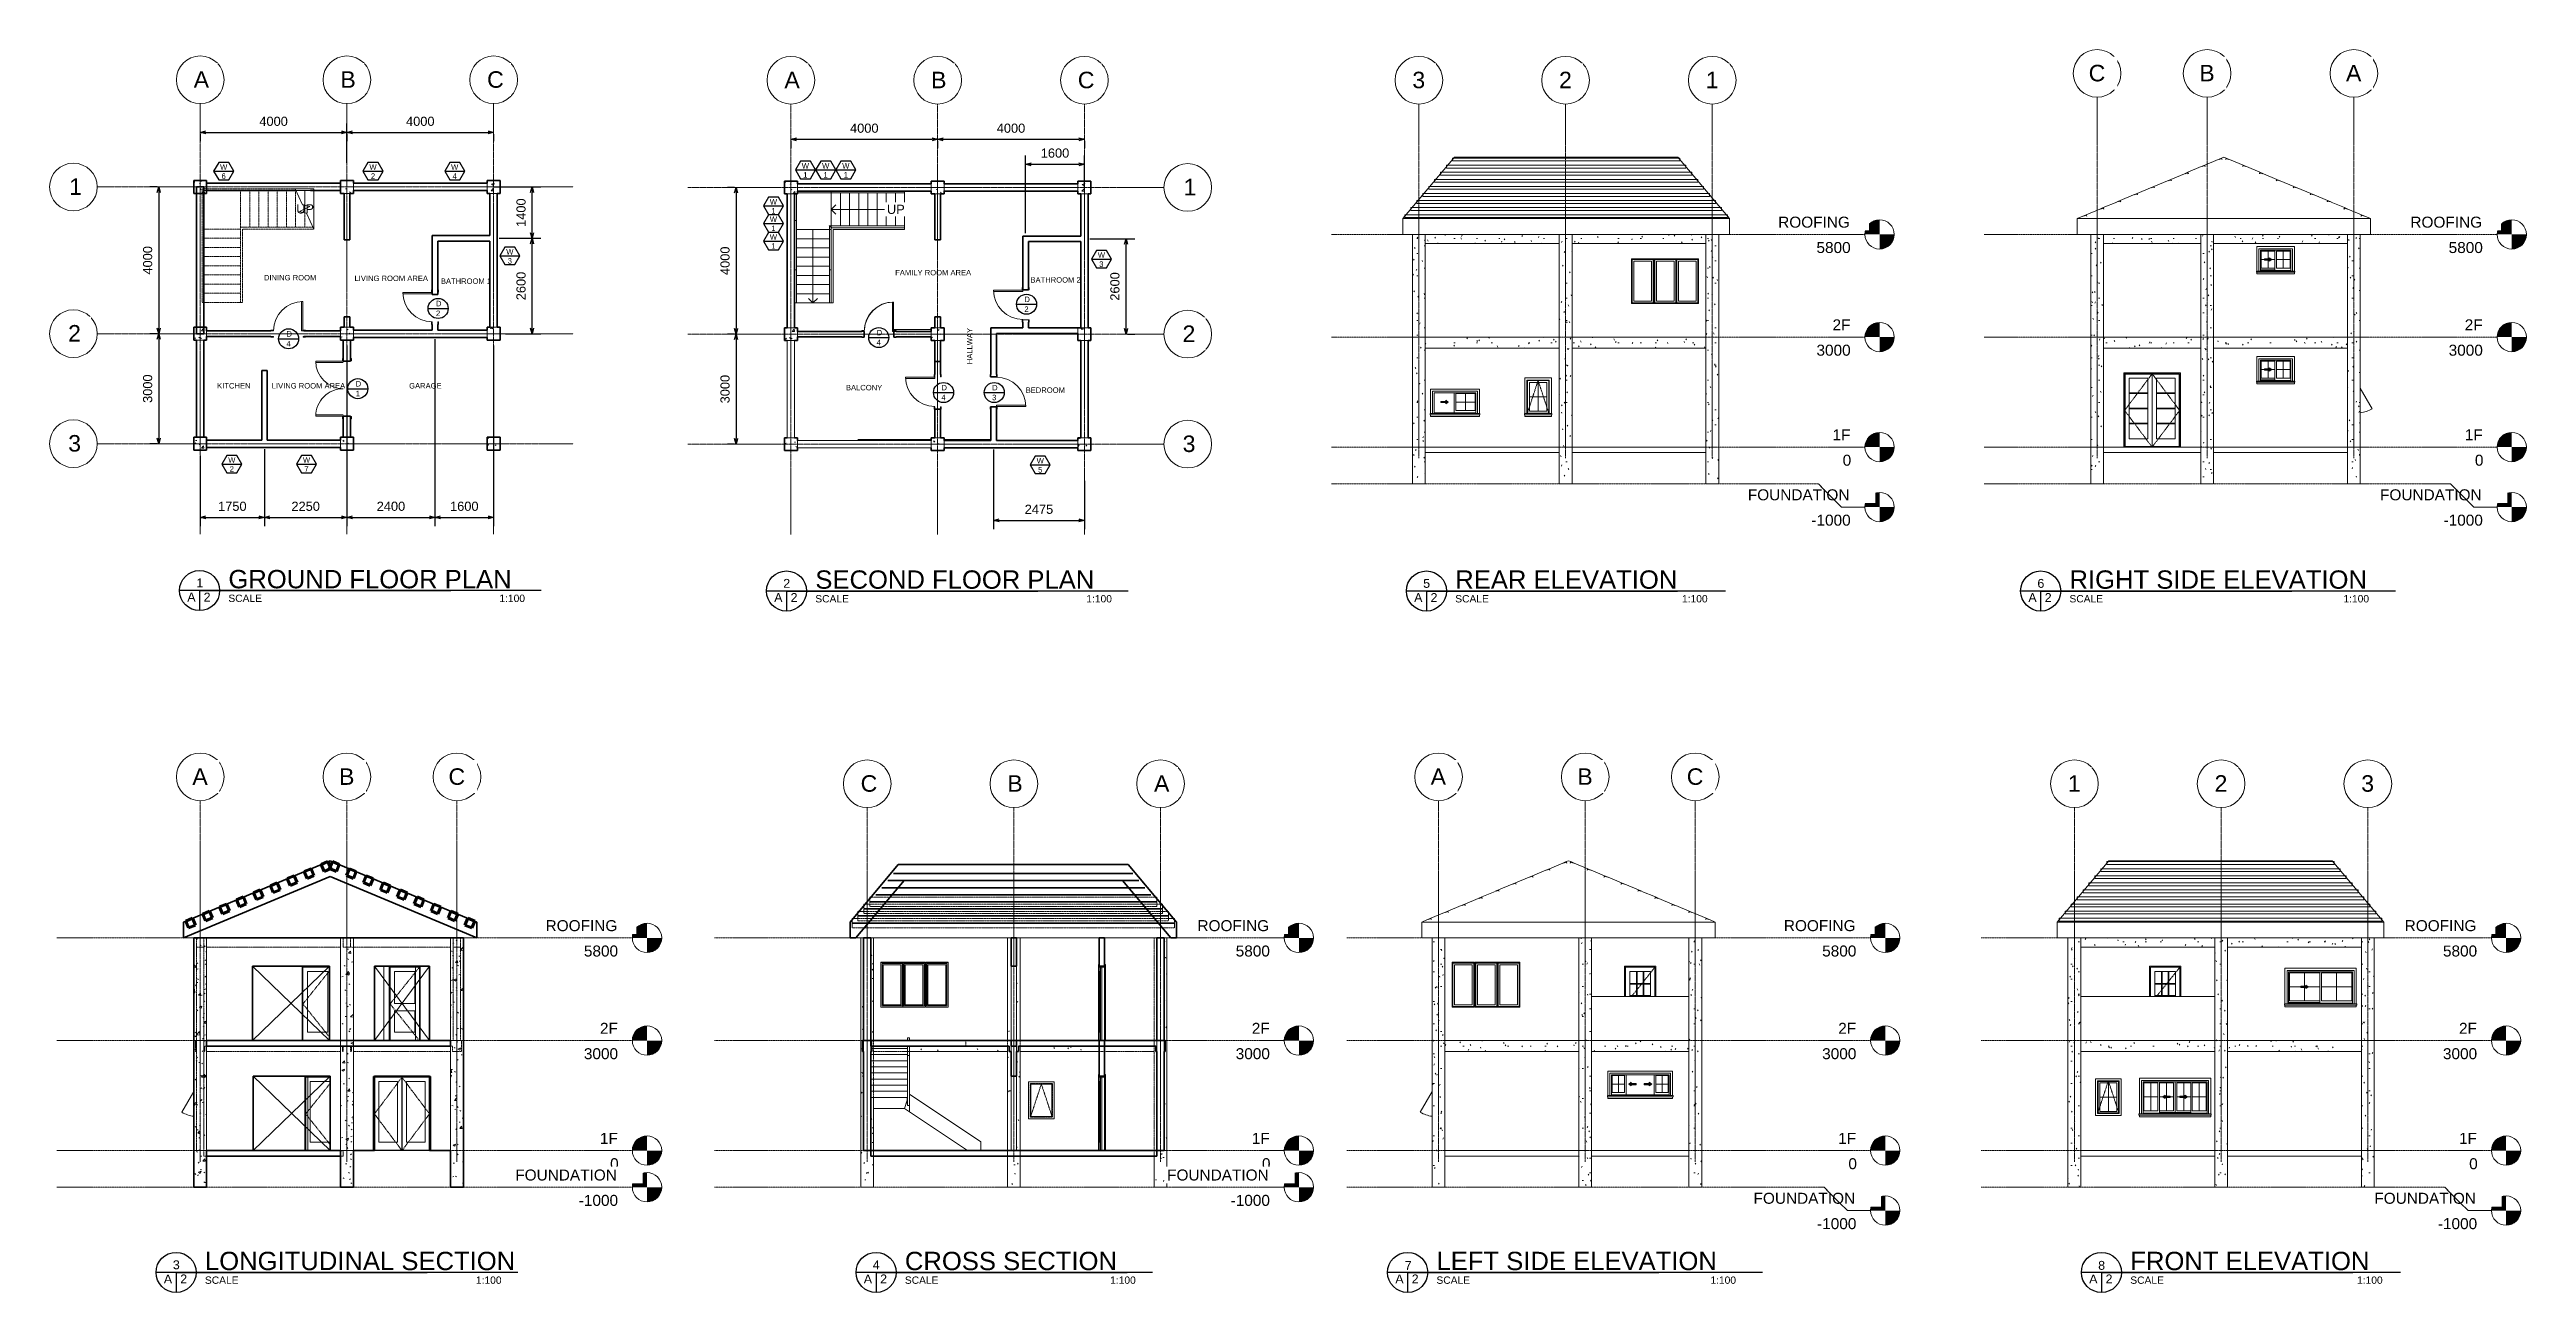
# Model space of a CAD drawing. Header units: inches. Extents: x -1 to 315328, y 6829 to 107833.
# Drawn here: x 88752 to 156288, y 67414 to 101308 of the extents above; entities that cross this region are included whole.
import ezdxf

# ---------------------------------------------------------------- set-up
doc = ezdxf.new("R2010")
doc.units = ezdxf.units.IN
doc.header["$MEASUREMENT"] = 0
for name, pattern in [('Center', [31.75, 6.35, -4.7625, 15.875, -4.7625]), ('Dash', [6.35, 3.175, -3.175]), ('Grid Line', [22.225, 12.7, -3.175, 3.175, -3.175]), ('Overhead', [3.96875, 2.38125, -1.5875])]:
    doc.linetypes.add(name, pattern=pattern)
for name, color, linetype, lineweight in [('A-ANNO-DIMS', 211, 'Continuous', 9), ('A-DETL-GENF', 92, 'Continuous', 9), ('A-DOOR', 31, 'Continuous', 18), ('A-DOOR-FRAM', 31, 'Continuous', 18), ('A-FLOR-HRAL', 11, 'Continuous', 9), ('A-FLOR-LEVL', 51, 'Continuous', 9), ('A-GENM', 13, 'Continuous', 9), ('A-GLAZ', 151, 'Continuous', 18), ('A-ROOF', 132, 'Continuous', 9), ('A-WALL', 113, 'Continuous', 18), ('A-WALL-HDLN', 110, 'Dash', 18), ('S-BEAM', 12, 'Continuous', 9), ('S-BEAM-HDLN', 1, 'Dash', 9), ('S-BEAM-SYMB', 2, 'Continuous', 70), ('S-COLS', 52, 'Continuous', 9), ('S-COLS-HDLN', 52, 'Dash', 9), ('S-FNDN', 32, 'Continuous', 18), ('S-FNDN-HDLN', 4, 'Dash', 9), ('S-GRID', 1, 'Continuous', 9), ('S-GRID-IDEN', 1, 'Continuous', 9), ('S-STRS', 31, 'Continuous', 9), ('S-STRS-ANNO', 31, 'Continuous', 9), ('S-STRS-IDEN', 31, 'Continuous', 9), ('S-STRS-MBND', 31, 'Overhead', 9)]:
    doc.layers.add(name, color=color, linetype=linetype, lineweight=lineweight)
doc.layers.add('TEXTS', color=2, linetype='Continuous')
doc.styles.add('Arial', font='arial.ttf', dxfattribs={"height": 250})
doc.styles.add('Arial_1', font='arial.ttf', dxfattribs={"height": 450})
doc.styles.get("Standard").update_dxf_attribs({"font": 'arial.ttf'})
doc.dimstyles.new('Arrow_-_2_5mm_Arial', dxfattribs={"dimscale": 304.8, "dimtxt": 255.06485, "dimasz": 0.492126, "dimexe": 0.787402, "dimexo": 0.492126, "dimgap": 0.574147, "dimtad": 1, "dimdec": 0, "dimzin": 0, "dimdsep": 46, "dimtxsty": 'Arial', "dimblk1": 'OPEN30', "dimblk2": 'OPEN30', "dimsah": 1, "dimcen": 0.09, "dimazin": 0, "dimtfac": 1, "dimtdec": 4, "dimtix": 1, "dimtmove": 0, "dimatfit": 3, "dimfxl": 1, "dimtvp": 1, "dimtfill": 1, "dimtolj": 1, "dimtzin": 0, "dimarcsym": 2})
pattern_1 = [(50, (100230.7, 100512.76), (728.737, -63.756), [76.2, -838.2]), (355, (100230.7, 100512.8), (-140.97, 764.228), [60.96, -670.56]), (100.451, (100291.4, 100507.45), (587.77, 700.467), [64.76, -712.36]), (46.184, (100230.7, 100716), (1084.316, -168.17), [114.3, -1257.3]), (96.636, (100321, 100702), (949.61, 989.71), [97.14, -1068.54]), (351.184, (100230.7, 100716), (949.62, 989.7), [91.44, -1005.84]), (21, (100332.3, 100665.16), (606.458, -409.06), [76.2, -838.2]), (326, (100332.3, 100665.2), (247.21, 736.753), [60.96, -670.56]), (71.451, (100382.8, 100631.1), (853.67, 327.685), [64.76, -712.36]), (37.5, (100230.68, 100512.76), (12.3547, 338.22), [33.528, -628.904, 33.528, -647.192, -673.1]), (37.5, (100230.68, 100512.76), (12.3547, 338.22), [-1343.152, 33.528, -639.572]), (7.5, (100230.7, 100512.76), (267.279, 400.722), [33.528, -354.584, 33.528, -613.664, -256.54]), (7.5, (100230.7, 100512.76), (267.279, 400.722), [-1035.304, 33.528, -223.012]), (327.5, (100004.12, 100512.76), (542.3633, -22.9153), [33.528, -220.472, 33.528, -758.952, -1051.56]), (327.5, (100004.12, 100512.76), (542.3633, -22.9153), [-1046.48, 33.528, -1018.032]), (317.5, (99902.5, 100512.76), (592.517, 101.707), [33.528, -296.672, 33.528, -492.76, -746.76]), (317.5, (99902.5, 100512.76), (592.517, 101.707), [-856.488, 33.528, -713.232])]
pattern_2 = [(50, (7369.5, 9952.54), (728.737, -63.756), [76.2, -838.2]), (355, (7369.5, 9952.54), (-140.97, 764.228), [60.96, -670.56]), (100.451, (7430.2, 9947.2), (587.77, 700.467), [64.76, -712.36]), (46.184, (7369.5, 10155.7), (1084.316, -168.17), [114.3, -1257.3]), (96.636, (7459.9, 10141.7), (949.61, 989.71), [97.14, -1068.54]), (351.184, (7369.5, 10155.7), (949.62, 989.7), [91.44, -1005.84]), (21, (7471.1, 10104.94), (606.458, -409.06), [76.2, -838.2]), (326, (7471.1, 10104.94), (247.21, 736.753), [60.96, -670.56]), (71.451, (7521.6, 10070.85), (853.67, 327.685), [64.76, -712.36]), (37.5, (7369.5, 9952.54), (12.3547, 338.22), [33.528, -628.904, 33.528, -647.192, -673.1]), (37.5, (7369.5, 9952.54), (12.3547, 338.22), [-1343.152, 33.528, -639.572]), (7.5, (7369.5, 9952.54), (267.279, 400.722), [33.528, -354.584, 33.528, -613.664, -256.54]), (7.5, (7369.5, 9952.54), (267.279, 400.722), [-1035.304, 33.528, -223.012]), (327.5, (7142.92, 9952.54), (542.3633, -22.9153), [33.528, -220.472, 33.528, -758.952, -1051.56]), (327.5, (7142.92, 9952.54), (542.3633, -22.9153), [-1046.48, 33.528, -1018.032]), (317.5, (7041.3, 9952.54), (592.517, 101.707), [33.528, -296.672, 33.528, -492.76, -746.76]), (317.5, (7041.3, 9952.54), (592.517, 101.707), [-856.488, 33.528, -713.232])]
pattern_3 = [(50, (116336.9, 100500.4), (728.737, -63.756), [76.2, -838.2]), (355, (116336.9, 100500.4), (-140.97, 764.228), [60.96, -670.56]), (100.451, (116397.65, 100495.1), (587.77, 700.467), [64.76, -712.36]), (46.184, (116336.9, 100703.6), (1084.316, -168.17), [114.3, -1257.3]), (96.636, (116427.3, 100689.6), (949.61, 989.71), [97.14, -1068.54]), (351.184, (116336.9, 100703.6), (949.62, 989.7), [91.44, -1005.84]), (21, (116438.5, 100652.8), (606.458, -409.06), [76.2, -838.2]), (326, (116438.5, 100652.8), (247.21, 736.753), [60.96, -670.56]), (71.451, (116489.06, 100618.7), (853.67, 327.685), [64.76, -712.36]), (37.5, (116336.92, 100500.41), (12.3547, 338.22), [33.528, -628.904, 33.528, -647.192, -673.1]), (37.5, (116336.92, 100500.41), (12.3547, 338.22), [-1343.152, 33.528, -639.572]), (7.5, (116336.92, 100500.4), (267.279, 400.722), [33.528, -354.584, 33.528, -613.664, -256.54]), (7.5, (116336.92, 100500.4), (267.279, 400.722), [-1035.304, 33.528, -223.012]), (327.5, (116110.36, 100500.41), (542.3633, -22.9153), [33.528, -220.472, 33.528, -758.952, -1051.56]), (327.5, (116110.36, 100500.41), (542.3633, -22.9153), [-1046.48, 33.528, -1018.032]), (317.5, (116008.76, 100500.4), (592.517, 101.707), [33.528, -296.672, 33.528, -492.76, -746.76]), (317.5, (116008.76, 100500.4), (592.517, 101.707), [-856.488, 33.528, -713.232])]
pattern_4 = [(50, (96012.4, 73735.6), (728.737, -63.756), [76.2, -838.2]), (355, (96012.4, 73735.6), (-140.97, 764.23), [60.96, -670.56]), (100.451, (96073.1, 73730.3), (587.77, 700.47), [64.76, -712.36]), (46.184, (96012.4, 73938.8), (1084.32, -168.17), [114.3, -1257.3]), (96.636, (96102.8, 73924.8), (949.6, 989.7), [97.14, -1068.54]), (351.184, (96012.4, 73938.8), (949.62, 989.7), [91.44, -1005.84]), (21, (96114, 73888), (606.46, -409.06), [76.2, -838.2]), (326, (96114, 73888), (247.21, 736.75), [60.96, -670.56]), (71.451, (96164.54, 73853.9), (853.67, 327.69), [64.76, -712.36]), (37.5, (96012.4, 73735.6), (12.355, 338.22), [33.528, -628.904, 33.528, -647.192, -673.1]), (37.5, (96012.4, 73735.6), (12.355, 338.22), [-1343.15, 33.53, -639.57]), (7.5, (96012.4, 73735.6), (267.28, 400.722), [33.528, -354.584, 33.528, -613.664, -256.54]), (7.5, (96012.4, 73735.6), (267.28, 400.722), [-1035.304, 33.53, -223.01]), (327.5, (95785.84, 73735.6), (542.363, -22.915), [33.528, -220.472, 33.528, -758.952, -1051.56]), (327.5, (95785.84, 73735.6), (542.363, -22.915), [-1046.48, 33.53, -1018.03]), (317.5, (95684.24, 73735.6), (592.517, 101.707), [33.53, -296.67, 33.53, -492.76, -746.76]), (317.5, (95684.24, 73735.6), (592.517, 101.707), [-856.49, 33.53, -713.23])]
pattern_5 = [(0, (115042.62, 73735.8), (812.8, 203.2), [33.53, -576.07, 33.53, -3827.27]), (0, (115042.62, 73735.8), (812.8, 203.2), [-643.128, -576.072, 33.528, -1185.672, -2032]), (0, (115042.62, 73735.8), (812.8, 203.2), [-2438.4, 33.528, -576.072, 33.528, -1388.872]), (0, (115042.62, 73735.8), (812.8, 203.2), [-3081.53, -372.87, 33.53, -982.47]), (120, (115347.42, 73837.4), (-582.3764, 602.3054), [33.53, -576.07, 33.53, -3827.27]), (120, (115347.42, 73837.4), (-582.3764, 602.3054), [-643.128, -576.072, 33.528, -1185.672, -2032]), (120, (115347.42, 73837.4), (-582.3764, 602.3054), [-2438.4, 33.528, -576.072, 33.528, -1388.872]), (120, (115347.42, 73837.4), (-582.3764, 602.3054), [-3081.53, -372.87, 33.53, -982.47]), (240, (115449.02, 74243.8), (-230.4236, -805.5054), [33.53, -576.07, 33.53, -3827.27]), (240, (115449.02, 74243.8), (-230.4236, -805.5054), [-643.128, -576.072, 33.528, -1185.672, -2032]), (240, (115449.02, 74243.8), (-230.4236, -805.5054), [-2438.4, 33.528, -576.072, 33.528, -1388.872]), (240, (115449.02, 74243.8), (-230.4236, -805.5054), [-3081.53, -372.87, 33.53, -982.47])]
pattern_6 = [(0, (126639.01, 90466.8), (812.8, 203.2), [33.528, -576.072, 33.528, -576.072, -3251.2]), (0, (126639.01, 90466.8), (812.8, 203.2), [-1219.2, 33.528, -1185.672, 33.528, -576.072, -1422.4]), (0, (126639.01, 90466.8), (812.8, 203.2), [-3048, 33.528, -372.872, 33.528, -982.472]), (120, (126943.81, 90568.4), (-582.3764, 602.3054), [33.528, -576.072, 33.528, -576.072, -3251.2]), (120, (126943.81, 90568.4), (-582.3764, 602.3054), [-1219.2, 33.528, -1185.672, 33.528, -576.072, -1422.4]), (120, (126943.81, 90568.4), (-582.3764, 602.3054), [-3048, 33.528, -372.872, 33.528, -982.472]), (240, (127045.41, 90974.8), (-230.4236, -805.5054), [33.528, -576.072, 33.528, -576.072, -3251.2]), (240, (127045.41, 90974.8), (-230.4236, -805.5054), [-1219.2, 33.528, -1185.672, 33.528, -576.072, -1422.4]), (240, (127045.41, 90974.8), (-230.4236, -805.5054), [-3048, 33.528, -372.872, 33.528, -982.472])]
pattern_7 = [(0, (151381.55, 71282.99), (812.8, 203.2), [33.528, -576.072, 33.528, -576.072, -3251.2]), (0, (151381.55, 71282.99), (812.8, 203.2), [-1219.2, 33.528, -1185.672, 33.528, -576.072, -1422.4]), (0, (151381.55, 71282.99), (812.8, 203.2), [-3048, 33.528, -372.872, 33.528, -982.472]), (120, (151686.35, 71384.59), (-582.3764, 602.3054), [33.528, -576.072, 33.528, -576.072, -3251.2]), (120, (151686.35, 71384.59), (-582.3764, 602.3054), [-1219.2, 33.528, -1185.672, 33.528, -576.072, -1422.4]), (120, (151686.35, 71384.59), (-582.3764, 602.3054), [-3048, 33.528, -372.872, 33.528, -982.472]), (240, (151787.95, 71790.99), (-230.4236, -805.5054), [33.528, -576.072, 33.528, -576.072, -3251.2]), (240, (151787.95, 71790.99), (-230.4236, -805.5054), [-1219.2, 33.528, -1185.672, 33.528, -576.072, -1422.4]), (240, (151787.95, 71790.99), (-230.4236, -805.5054), [-3048, 33.528, -372.872, 33.528, -982.472])]
pattern_8 = [(0, (154574.46, 90466.8), (812.8, 203.2), [33.528, -576.072, 33.528, -576.072, -3251.2]), (0, (154574.46, 90466.8), (812.8, 203.2), [-1219.2, 33.528, -1185.672, 33.528, -576.072, -1422.4]), (0, (154574.46, 90466.8), (812.8, 203.2), [-3048, 33.528, -372.872, 33.528, -982.472]), (120, (154879.26, 90568.4), (-582.3764, 602.3054), [33.528, -576.072, 33.528, -576.072, -3251.2]), (120, (154879.26, 90568.4), (-582.3764, 602.3054), [-1219.2, 33.528, -1185.672, 33.528, -576.072, -1422.4]), (120, (154879.26, 90568.4), (-582.3764, 602.3054), [-3048, 33.528, -372.872, 33.528, -982.472]), (240, (154980.86, 90974.8), (-230.4236, -805.5054), [33.528, -576.072, 33.528, -576.072, -3251.2]), (240, (154980.86, 90974.8), (-230.4236, -805.5054), [-1219.2, 33.528, -1185.672, 33.528, -576.072, -1422.4]), (240, (154980.86, 90974.8), (-230.4236, -805.5054), [-3048, 33.528, -372.872, 33.528, -982.472])]
pattern_9 = [(0, (123631.52, 71282.99), (812.8, 203.2), [33.528, -576.072, 33.528, -576.072, -3251.2]), (0, (123631.52, 71282.99), (812.8, 203.2), [-1219.2, 33.528, -1185.672, 33.528, -576.072, -1422.4]), (0, (123631.52, 71282.99), (812.8, 203.2), [-3048, 33.528, -372.872, 33.528, -982.472]), (120, (123936.32, 71384.59), (-582.3764, 602.3054), [33.528, -576.072, 33.528, -576.072, -3251.2]), (120, (123936.32, 71384.59), (-582.3764, 602.3054), [-1219.2, 33.528, -1185.672, 33.528, -576.072, -1422.4]), (120, (123936.32, 71384.59), (-582.3764, 602.3054), [-3048, 33.528, -372.872, 33.528, -982.472]), (240, (124037.92, 71790.99), (-230.4236, -805.5054), [33.528, -576.072, 33.528, -576.072, -3251.2]), (240, (124037.92, 71790.99), (-230.4236, -805.5054), [-1219.2, 33.528, -1185.672, 33.528, -576.072, -1422.4]), (240, (124037.92, 71790.99), (-230.4236, -805.5054), [-3048, 33.528, -372.872, 33.528, -982.472])]

msp = doc.modelspace()

# ---------------------------------------------------------------- texts
at = {"color": 252, "true_color": 0x939598}
for s, height, p in [('FAMILY ROOM AREA', 148.2825376, (111809.25846, 95150.40116)), ('DINING ROOM', 148.2825376, (94598.70236, 95012.95621)), ('LIVING ROOM AREA', 148.2825376, (97068.05137, 94995.19363)), ('BATHROOM 1', 148.282538, (99422.6922, 94918.03844)), ('BATHROOM 2', 148.282538, (115498.29941, 94951.5664)), ('KITCHEN', 148.282538, (93322.66064, 92065.03845)), ('LIVING ROOM AREA', 148.2825376, (94811.31892, 92065.03845)), ('GARAGE', 148.282538, (98556.92671, 92065.03845)), ('BALCONY', 148.282538, (110466.16168, 92014.85398)), ('BEDROOM', 148.282538, (115367.43234, 91946.64154))]:
    msp.add_text(s, height=height, dxfattribs=at).set_placement(p)
msp.add_text('HALLWAY', height=148.282538, rotation=90, dxfattribs=at).set_placement((113912.65553, 92726.69368))
for s, p in [('A', (92507.95892, 86255.43763)), ('1', (92754.65426, 86641.85356)), ('2', (92954.74676, 86255.43763)), ('A', (108510.87146, 86243.08766)), ('2', (108757.5668, 86629.50359)), ('2', (108957.65929, 86243.08766)), ('A', (125959.54336, 86243.08766)), ('5', (126206.2387, 86629.50359)), ('2', (126406.33119, 86243.08766)), ('A', (142706.60779, 86243.08766)), ('6', (142953.30312, 86629.50359)), ('2', (143153.39562, 86243.08766)), ('3', (92115.09572, 68048.29987)), ('4', (111199.66846, 68048.29987)), ('7', (125703.41598, 68030.42356)), ('8', (144609.81949, 68032.22212)), ('A', (91868.40038, 67661.88394)), ('2', (92315.18821, 67661.88394)), ('A', (110952.97312, 67661.88394)), ('2', (111399.76095, 67661.88394)), ('A', (125446.61015, 67661.88394)), ('2', (125893.39798, 67661.88394)), ('A', (144365.16111, 67661.88394)), ('2', (144811.94894, 67661.88394))]:
    msp.add_text(s, height=242.20035).set_placement(p)
at = {"layer": 'TEXTS', "style": 'Arial'}
for s, p in [('W', (93401.76713, 98028.52353)), ('6', (93441.52555, 97781.29408)), ('W', (97473.17066, 98028.52353)), ('2', (97512.92908, 97781.29408)), ('W', (99700.43729, 98028.52353)), ('4', (99740.19571, 97781.29408)), ('W', (109262.39777, 98062.05149)), ('1', (109302.15619, 97814.82204)), ('W', (109816.01111, 98062.05149)), ('1', (109855.76953, 97814.82204)), ('W', (110365.1231, 98062.05149)), ('1', (110404.88152, 97814.82204)), ('W', (108390.8892, 97081.6855)), ('W', (108390.8892, 96606.15321)), ('1', (108430.64761, 96834.45605)), ('W', (108390.8892, 96122.39441)), ('1', (108430.64761, 96358.92376)), ('1', (108430.64761, 95875.16496)), ('W', (101204.61125, 95717.60326)), ('3', (101244.36967, 95470.37382)), ('W', (117333.79732, 95629.92128)), ('3', (117373.55573, 95382.69183)), ('D', (115331.65516, 94420.34495)), ('2', (99288.66061, 94038.84923)), ('D', (99288.66061, 94306.41273)), ('2', (115331.65516, 94152.78144)), ('4', (95211.9984, 93211.4276)), ('D', (95211.9984, 93478.99111)), ('4', (111302.34446, 93244.95556)), ('D', (111302.34446, 93512.51906)), ('1', (97097.95989, 91851.49274)), ('D', (97097.95989, 92119.05625)), ('4', (113069.42187, 91745.5272)), ('D', (113069.42187, 92013.09071)), ('3', (114451.76602, 91745.5272)), ('D', (114451.76602, 92013.09071)), ('W', (93623.75819, 90041.65222)), ('2', (93663.5166, 89794.42278)), ('W', (95660.76624, 90041.65222)), ('7', (95700.52465, 89794.42278)), ('W', (115666.78962, 90020.02014)), ('5', (115706.54803, 89772.79069))]:
    msp.add_text(s, height=150, dxfattribs=at).set_placement(p)
at = {"layer": 'TEXTS'}
for s, height, p in [('GROUND FLOOR PLAN', 499.9996013, (93629.20645, 86616.85327)), ('SCALE', 200, (93628.57893, 86243.87557)), ('1:100', 200, (101017.4042, 86243.87557)), ('SECOND FLOOR PLAN', 499.9996013, (109632.11898, 86604.5033)), ('REAR ELEVATION', 499.9996013, (127080.79089, 86604.5033)), ('RIGHT SIDE ELEVATION', 499.9996013, (143827.85531, 86604.5033)), ('SCALE', 200, (109631.49147, 86231.5256)), ('1:100', 200, (117020.31674, 86231.5256)), ('SCALE', 200, (127080.16337, 86231.5256)), ('1:100', 200, (133262.23674, 86231.5256)), ('SCALE', 200, (143827.22779, 86231.5256)), ('1:100', 200, (151296.84598, 86231.5256)), ('LONGITUDINAL SECTION', 499.9996013, (92989.6479, 68023.29957)), ('CROSS SECTION', 499.9996013, (112074.22065, 68023.29957)), ('LEFT SIDE ELEVATION', 499.9996013, (126567.85767, 68023.29957)), ('FRONT ELEVATION', 499.9996013, (145486.40863, 68023.29957)), ('SCALE', 200, (92989.02038, 67650.32188)), ('1:100', 200, (100377.84566, 67650.32188)), ('SCALE', 200, (112073.59313, 67650.32188)), ('1:100', 200, (117670.39111, 67650.32188)), ('SCALE', 200, (126567.23015, 67650.32188)), ('1:100', 200, (134036.84834, 67650.32188)), ('SCALE', 200, (145485.78111, 67650.32188)), ('1:100', 200, (151667.85449, 67650.32188))]:
    msp.add_text(s, height=height, dxfattribs=at).set_placement(p)

# ---------------------------------------------------------------- blocks, each defined once
blk = doc.blocks.new('M_Concrete-Square-Column - 350 x 350mm 2-448468-1F')
at = {"layer": 'S-COLS-HDLN', "linetype": 'Continuous'}
h = blk.add_hatch(dxfattribs=at)
h.set_pattern_fill('FP_2', color=256, style=0, pattern_type=2)
h.set_pattern_definition(pattern_2)
h.paths.add_polyline_path([(-175, -175), (175, -175), (175, 175), (-175, 175)])
at = {"layer": 'S-COLS', "lineweight": 35}
for p, q in [((175, 175), (-175, 175)), ((-175, 175), (-175, -175)), ((175, -175), (175, 175)), ((-175, -175), (175, -175))]:
    blk.add_line(p, q, dxfattribs=at)
blk = doc.blocks.new('Grid - M_Grid Head - Circle-11575-1F')
at = {"layer": 'S-GRID-IDEN'}
blk.add_circle((0, 0), 6.5, dxfattribs=at)
blk = doc.blocks.new('_Open30')
at = {"color": 0, "linetype": 'ByBlock', "lineweight": -2}
for p, q in [((-1, 0.27), (0, 0)), ((0, 0), (-1, -0.27)), ((0, 0), (-1, 0))]:
    blk.add_line(p, q, dxfattribs=at)
blk = doc.blocks.new('*D30')
at = {"layer": 'A-ANNO-DIMS', "color": 0, "lineweight": -2, "transparency": 16777216}
for p, q in [((92861, 99003), (92861, 98807)), ((93011, 99047), (96711, 99047)), ((96861, 99003), (96861, 98807))]:
    blk.add_line(p, q, dxfattribs=at)
at = {"layer": 'Defpoints', "color": 0, "transparency": 16777216}
for p in [(92861, 99153), (96861, 99153), (96861, 99047)]:
    blk.add_point(p, dxfattribs=at)
at = {"layer": 'A-ANNO-DIMS', "color": 0, "lineweight": -2, "transparency": 16777216, "xscale": 150, "yscale": 150, "zscale": 150, "rotation": 180}
blk.add_blockref('_Open30', (92861, 99047), dxfattribs=at)
at = {"layer": 'A-ANNO-DIMS', "color": 0, "lineweight": -2, "transparency": 16777216, "xscale": 150, "yscale": 150, "zscale": 150}
blk.add_blockref('_Open30', (96861, 99047), dxfattribs=at)
at = {"layer": 'A-ANNO-DIMS', "color": 0, "transparency": 16777216, "insert": (94861, 99350), "char_height": 250, "width": 922.94, "attachment_point": 5, "style": 'Arial'}
blk.add_mtext('\\A1;4000', dxfattribs=at)
blk = doc.blocks.new('*D31')
at = {"layer": 'A-ANNO-DIMS', "color": 0, "lineweight": -2, "transparency": 16777216}
for p, q in [((96861, 98217), (96861, 99287)), ((97011, 99047), (100711, 99047)), ((100861, 99003), (100861, 98807))]:
    blk.add_line(p, q, dxfattribs=at)
at = {"layer": 'Defpoints', "color": 0, "transparency": 16777216}
for p in [(100861, 99153), (100861, 99047), (96861, 98067)]:
    blk.add_point(p, dxfattribs=at)
at = {"layer": 'A-ANNO-DIMS', "color": 0, "lineweight": -2, "transparency": 16777216, "xscale": 150, "yscale": 150, "zscale": 150, "rotation": 180}
blk.add_blockref('_Open30', (96861, 99047), dxfattribs=at)
at = {"layer": 'A-ANNO-DIMS', "color": 0, "lineweight": -2, "transparency": 16777216, "xscale": 150, "yscale": 150, "zscale": 150}
blk.add_blockref('_Open30', (100861, 99047), dxfattribs=at)
at = {"layer": 'A-ANNO-DIMS', "color": 0, "transparency": 16777216, "insert": (98861, 99350), "char_height": 250, "width": 922.94, "attachment_point": 5, "style": 'Arial'}
blk.add_mtext('\\A1;4000', dxfattribs=at)
blk = doc.blocks.new('*D32')
at = {"layer": 'A-ANNO-DIMS', "color": 0, "lineweight": -2, "transparency": 16777216}
for p, q in [((91687, 97560), (91491, 97560)), ((91731, 97410), (91731, 93710)), ((91687, 93560), (91491, 93560))]:
    blk.add_line(p, q, dxfattribs=at)
at = {"layer": 'Defpoints', "color": 0, "transparency": 16777216}
for p in [(91837, 97560), (91731, 93560), (91837, 93560)]:
    blk.add_point(p, dxfattribs=at)
at = {"layer": 'A-ANNO-DIMS', "color": 0, "lineweight": -2, "transparency": 16777216, "xscale": 150, "yscale": 150, "zscale": 150}
for p, rotation in [((91731, 97560), 90), ((91731, 93560), 270)]:
    blk.add_blockref('_Open30', p, dxfattribs=dict(at, rotation=rotation))
at = {"layer": 'A-ANNO-DIMS', "color": 0, "transparency": 16777216, "insert": (91428, 95560), "char_height": 250, "width": 922.94, "attachment_point": 5, "rotation": 90, "style": 'Arial'}
blk.add_mtext('\\A1;4000', dxfattribs=at)
blk = doc.blocks.new('*D33')
at = {"layer": 'A-ANNO-DIMS', "color": 0, "lineweight": -2, "transparency": 16777216}
for p, q in [((91687, 93560), (91491, 93560)), ((91731, 93410), (91731, 90710)), ((91687, 90560), (91491, 90560))]:
    blk.add_line(p, q, dxfattribs=at)
at = {"layer": 'Defpoints', "color": 0, "transparency": 16777216}
for p in [(91837, 93560), (91731, 90560), (91837, 90560)]:
    blk.add_point(p, dxfattribs=at)
at = {"layer": 'A-ANNO-DIMS', "color": 0, "lineweight": -2, "transparency": 16777216, "xscale": 150, "yscale": 150, "zscale": 150}
for p, rotation in [((91731, 93560), 90), ((91731, 90560), 270)]:
    blk.add_blockref('_Open30', p, dxfattribs=dict(at, rotation=rotation))
at = {"layer": 'A-ANNO-DIMS', "color": 0, "transparency": 16777216, "insert": (91428, 92060), "char_height": 250, "width": 922.94, "attachment_point": 5, "rotation": 90, "style": 'Arial'}
blk.add_mtext('\\A1;3000', dxfattribs=at)
blk = doc.blocks.new('*D34')
at = {"layer": 'A-ANNO-DIMS', "color": 0, "lineweight": -2, "transparency": 16777216}
for p, q in [((92861, 90235), (92861, 88310)), ((94611, 90410), (94611, 88310)), ((93011, 88550), (94461, 88550))]:
    blk.add_line(p, q, dxfattribs=at)
at = {"layer": 'Defpoints', "color": 0, "transparency": 16777216}
for p in [(94611, 90560), (92861, 90385), (94611, 88550)]:
    blk.add_point(p, dxfattribs=at)
at = {"layer": 'A-ANNO-DIMS', "color": 0, "lineweight": -2, "transparency": 16777216, "xscale": 150, "yscale": 150, "zscale": 150, "rotation": 180}
blk.add_blockref('_Open30', (92861, 88550), dxfattribs=at)
at = {"layer": 'A-ANNO-DIMS', "color": 0, "lineweight": -2, "transparency": 16777216, "xscale": 150, "yscale": 150, "zscale": 150}
blk.add_blockref('_Open30', (94611, 88550), dxfattribs=at)
at = {"layer": 'A-ANNO-DIMS', "color": 0, "transparency": 16777216, "insert": (93736, 88852), "char_height": 250, "width": 922.94, "attachment_point": 5, "style": 'Arial'}
blk.add_mtext('\\A1;1750', dxfattribs=at)
blk = doc.blocks.new('*D35')
at = {"layer": 'A-ANNO-DIMS', "color": 0, "lineweight": -2, "transparency": 16777216}
for p, q in [((96861, 90585), (96861, 88310)), ((94611, 90410), (94611, 88310)), ((94761, 88550), (96711, 88550))]:
    blk.add_line(p, q, dxfattribs=at)
at = {"layer": 'Defpoints', "color": 0, "transparency": 16777216}
for p in [(94611, 90560), (96861, 90735), (96861, 88550)]:
    blk.add_point(p, dxfattribs=at)
at = {"layer": 'A-ANNO-DIMS', "color": 0, "lineweight": -2, "transparency": 16777216, "xscale": 150, "yscale": 150, "zscale": 150, "rotation": 180}
blk.add_blockref('_Open30', (94611, 88550), dxfattribs=at)
at = {"layer": 'A-ANNO-DIMS', "color": 0, "lineweight": -2, "transparency": 16777216, "xscale": 150, "yscale": 150, "zscale": 150}
blk.add_blockref('_Open30', (96861, 88550), dxfattribs=at)
at = {"layer": 'A-ANNO-DIMS', "color": 0, "transparency": 16777216, "insert": (95736, 88852), "char_height": 250, "width": 922.94, "attachment_point": 5, "style": 'Arial'}
blk.add_mtext('\\A1;2250', dxfattribs=at)
blk = doc.blocks.new('*D36')
at = {"layer": 'A-ANNO-DIMS', "color": 0, "lineweight": -2, "transparency": 16777216}
for p, q in [((101011, 96160), (102151, 96160)), ((101911, 93710), (101911, 96010)), ((101186, 93560), (102151, 93560))]:
    blk.add_line(p, q, dxfattribs=at)
at = {"layer": 'Defpoints', "color": 0, "transparency": 16777216}
for p in [(100861, 96160), (101911, 96160), (101036, 93560)]:
    blk.add_point(p, dxfattribs=at)
at = {"layer": 'A-ANNO-DIMS', "color": 0, "lineweight": -2, "transparency": 16777216, "xscale": 150, "yscale": 150, "zscale": 150}
for p, rotation in [((101911, 96160), 90), ((101911, 93560), 270)]:
    blk.add_blockref('_Open30', p, dxfattribs=dict(at, rotation=rotation))
at = {"layer": 'A-ANNO-DIMS', "color": 0, "transparency": 16777216, "insert": (101609, 94860), "char_height": 250, "width": 922.94, "attachment_point": 5, "rotation": 90, "style": 'Arial'}
blk.add_mtext('\\A1;2600', dxfattribs=at)
blk = doc.blocks.new('*D37')
at = {"layer": 'A-ANNO-DIMS', "color": 0, "lineweight": -2, "transparency": 16777216}
for p, q in [((100836, 97560), (102151, 97560)), ((101911, 96310), (101911, 97410)), ((101011, 96160), (102151, 96160))]:
    blk.add_line(p, q, dxfattribs=at)
at = {"layer": 'Defpoints', "color": 0, "transparency": 16777216}
for p in [(100686, 97560), (101911, 97560), (100861, 96160)]:
    blk.add_point(p, dxfattribs=at)
at = {"layer": 'A-ANNO-DIMS', "color": 0, "lineweight": -2, "transparency": 16777216, "xscale": 150, "yscale": 150, "zscale": 150}
for p, rotation in [((101911, 97560), 90), ((101911, 96160), 270)]:
    blk.add_blockref('_Open30', p, dxfattribs=dict(at, rotation=rotation))
at = {"layer": 'A-ANNO-DIMS', "color": 0, "transparency": 16777216, "insert": (101609, 96860), "char_height": 250, "width": 922.94, "attachment_point": 5, "rotation": 90, "style": 'Arial'}
blk.add_mtext('\\A1;1400', dxfattribs=at)
blk = doc.blocks.new('*D38')
at = {"layer": 'A-ANNO-DIMS', "color": 0, "lineweight": -2, "transparency": 16777216}
for p, q in [((99261, 93410), (99261, 88310)), ((100861, 93235), (100861, 88310)), ((99411, 88550), (100711, 88550))]:
    blk.add_line(p, q, dxfattribs=at)
at = {"layer": 'Defpoints', "color": 0, "transparency": 16777216}
for p in [(99261, 93560), (100861, 93385), (100861, 88550)]:
    blk.add_point(p, dxfattribs=at)
at = {"layer": 'A-ANNO-DIMS', "color": 0, "lineweight": -2, "transparency": 16777216, "xscale": 150, "yscale": 150, "zscale": 150, "rotation": 180}
blk.add_blockref('_Open30', (99261, 88550), dxfattribs=at)
at = {"layer": 'A-ANNO-DIMS', "color": 0, "lineweight": -2, "transparency": 16777216, "xscale": 150, "yscale": 150, "zscale": 150}
blk.add_blockref('_Open30', (100861, 88550), dxfattribs=at)
at = {"layer": 'A-ANNO-DIMS', "color": 0, "transparency": 16777216, "insert": (100061, 88852), "char_height": 250, "width": 922.94, "attachment_point": 5, "style": 'Arial'}
blk.add_mtext('\\A1;1600', dxfattribs=at)
blk = doc.blocks.new('*D39')
at = {"layer": 'A-ANNO-DIMS', "color": 0, "lineweight": -2, "transparency": 16777216}
for p, q in [((96861, 93235), (96861, 88310)), ((99261, 93410), (99261, 88310)), ((97011, 88550), (99111, 88550))]:
    blk.add_line(p, q, dxfattribs=at)
at = {"layer": 'Defpoints', "color": 0, "transparency": 16777216}
for p in [(96861, 93385), (99261, 93560), (99261, 88550)]:
    blk.add_point(p, dxfattribs=at)
at = {"layer": 'A-ANNO-DIMS', "color": 0, "lineweight": -2, "transparency": 16777216, "xscale": 150, "yscale": 150, "zscale": 150, "rotation": 180}
blk.add_blockref('_Open30', (96861, 88550), dxfattribs=at)
at = {"layer": 'A-ANNO-DIMS', "color": 0, "lineweight": -2, "transparency": 16777216, "xscale": 150, "yscale": 150, "zscale": 150}
blk.add_blockref('_Open30', (99261, 88550), dxfattribs=at)
at = {"layer": 'A-ANNO-DIMS', "color": 0, "transparency": 16777216, "insert": (98061, 88852), "char_height": 250, "width": 922.94, "attachment_point": 5, "style": 'Arial'}
blk.add_mtext('\\A1;2400', dxfattribs=at)
blk = doc.blocks.new('M_Door-Exterior-Double-Full Glass-Wood_Clad - 1500 x 2000mm-540468-1F')
at = {"layer": 'A-DOOR'}
for p, q in [((-750, 97), (-750, 847)), ((-750, 847), (-715, 847)), ((-715, 847), (-715, 97)), ((750, 847), (715, 847)), ((715, 847), (715, 97)), ((750, 97), (750, 847))]:
    blk.add_line(p, q, dxfattribs=at)
at = {"layer": 'A-DOOR', "lineweight": 9}
for p, q in [((-756, 117), (-821, 117)), ((-821, 117), (-821, 97)), ((-821, 97), (-756, 97)), ((-756, 97), (-756, 117)), ((821, 117), (756, 117)), ((756, 117), (756, 97)), ((756, 97), (821, 97)), ((821, 97), (821, 117)), ((-756, -103), (-821, -103)), ((-821, -103), (-821, -123)), ((-821, -123), (-756, -123)), ((-756, -123), (-756, -103)), ((821, -103), (756, -103)), ((756, -103), (756, -123)), ((756, -123), (821, -123)), ((821, -123), (821, -103))]:
    blk.add_line(p, q, dxfattribs=at)
for centre, start, end in [((-750, 97), 0, 90), ((750, 97), 90, 180)]:
    blk.add_arc(centre, 750, start, end, dxfattribs=at)
blk = doc.blocks.new('M_Door-Interior-Single-1_Panel-Wood - M_Door-Interior-Single-1_Panel-Wood-540909-1F')
at = {"layer": 'A-DOOR'}
for p, q in [((400, 872), (365, 872)), ((365, 872), (365, 72)), ((400, 72), (400, 872)), ((365, 72), (400, 72))]:
    blk.add_line(p, q, dxfattribs=at)
at = {"layer": 'A-DOOR', "lineweight": 9}
for p, q in [((-406, 92), (-471, 92)), ((-471, 92), (-471, 72)), ((-471, 72), (-406, 72)), ((-406, 72), (-406, 92)), ((471, 92), (406, 92)), ((406, 92), (406, 72)), ((406, 72), (471, 72)), ((471, 72), (471, 92)), ((-406, -78), (-471, -78)), ((-471, -78), (-471, -98)), ((-471, -98), (-406, -98)), ((-406, -98), (-406, -78)), ((471, -78), (406, -78)), ((406, -78), (406, -98)), ((406, -98), (471, -98)), ((471, -98), (471, -78))]:
    blk.add_line(p, q, dxfattribs=at)
blk.add_arc((400, 72), 800, 90, 180, dxfattribs=at)
blk = doc.blocks.new('M_Door-Interior-Single-Full Glass-Wood - M_Door-Interior-Single-Full Glass-Wood-549965-1F')
at = {"layer": 'A-DOOR'}
for p, q in [((400, 872), (365, 872)), ((365, 872), (365, 72)), ((400, 72), (400, 872)), ((365, 72), (400, 72))]:
    blk.add_line(p, q, dxfattribs=at)
at = {"layer": 'A-DOOR', "lineweight": 9}
for p, q in [((-406, 92), (-471, 92)), ((-471, 92), (-471, 72)), ((-471, 72), (-406, 72)), ((-406, 72), (-406, 92)), ((471, 92), (406, 92)), ((406, 92), (406, 72)), ((406, 72), (471, 72)), ((471, 72), (471, 92)), ((-406, -78), (-471, -78)), ((-471, -78), (-471, -98)), ((-471, -98), (-406, -98)), ((-406, -98), (-406, -78)), ((471, -78), (406, -78)), ((406, -78), (406, -98)), ((406, -98), (471, -98)), ((471, -98), (471, -78))]:
    blk.add_line(p, q, dxfattribs=at)
blk.add_arc((400, 72), 800, 90, 180, dxfattribs=at)
blk = doc.blocks.new('Top Rail Type - Top Rail_Internal_-425698-2F')
at = {"layer": 'A-FLOR-HRAL'}
for p, q in [((-7269, -3853), (-7269, -3128)), ((-7219, -3128), (-7219, -3853)), ((-7194, -3053), (-6269, -3053)), ((-6269, -3103), (-7194, -3103)), ((-6269, -3053), (-4269, -3053)), ((-6269, -3053), (-6269, -3103)), ((-4269, -3103), (-6269, -3103)), ((-4269, -3053), (-4269, -3103)), ((-7269, -3853), (-7219, -3853)), ((-7219, -5203), (-7269, -5203))]:
    blk.add_line(p, q, dxfattribs=at)
blk = doc.blocks.new('Top Rail Type - Top Rail_Internal_-V1-2F')
at = {"layer": 'A-FLOR-HRAL'}
for p, q in [((-7269, -3128), (-7269, -3853)), ((-7219, -3128), (-7219, -3853)), ((-6269, -3053), (-7194, -3053)), ((-6269, -3103), (-7194, -3103)), ((-4269, -3053), (-6269, -3053)), ((-4269, -3103), (-6269, -3103)), ((-4269, -3103), (-4269, -3053)), ((-7269, -3853), (-7269, -6103)), ((-7219, -3853), (-7219, -6103)), ((-7219, -6103), (-7269, -6103))]:
    blk.add_line(p, q, dxfattribs=at)
blk = doc.blocks.new('Top Rail Type - Top Rail_Internal_-425710-2F')
at = {"layer": 'A-FLOR-HRAL'}
for p, q in [((-6275, -4002), (-6324, -4002)), ((-6324, -4002), (-6319, -4022)), ((-6320, -4021), (-6270, -4033)), ((-6320, -4103), (-6320, -4021)), ((-6275, -4002), (-4269, -4002)), ((-6264, -4052), (-6275, -4002)), ((-6270, -4033), (-6270, -4103)), ((-4269, -4002), (-4269, -4052)), ((-6320, -4103), (-6270, -4103)), ((-6270, -5203), (-6320, -5203))]:
    blk.add_line(p, q, dxfattribs=at)
blk = doc.blocks.new('Top Rail Type - Top Rail_Internal_-V2-2F')
at = {"layer": 'A-FLOR-HRAL'}
for p, q in [((-6295, -4027), (-6320, -4027)), ((-6320, -4027), (-6320, -4103)), ((-6270, -4027), (-6295, -4027)), ((-6270, -4027), (-6270, -4103)), ((-6269, -4027), (-6269, -4002)), ((-6269, -4052), (-6269, -4027)), ((-4269, -4052), (-4269, -4002)), ((-6320, -4103), (-6320, -6103)), ((-6270, -4103), (-6270, -6103)), ((-4269, -4052), (-6269, -4052)), ((-6270, -6103), (-6320, -6103))]:
    blk.add_line(p, q, dxfattribs=at)
blk = doc.blocks.new('M_Concrete-Square-Column - 350 x 350mm 2-448468-2F')
at = {"layer": 'S-COLS-HDLN', "linetype": 'Continuous'}
h = blk.add_hatch(dxfattribs=at)
h.set_pattern_fill('FP_2', color=256, style=0, pattern_type=2)
h.set_pattern_definition(pattern_2)
h.paths.add_polyline_path([(175, -175), (175, 175), (-175, 175), (-175, -175), (-140, -175)])
at = {"layer": 'S-COLS', "lineweight": 35}
for p, q in [((-100, 175), (-175, 175)), ((-175, 175), (-175, -175)), ((175, 175), (100, 175)), ((175, 100), (175, 175)), ((-175, -175), (175, -175)), ((175, -175), (175, -100))]:
    blk.add_line(p, q, dxfattribs=at)
blk = doc.blocks.new('*D65')
at = {"layer": 'A-ANNO-DIMS', "color": 0, "lineweight": -2, "transparency": 16777216}
for p, q in [((108967, 98816), (108967, 98620)), ((109117, 98860), (112817, 98860)), ((112967, 98816), (112967, 98620))]:
    blk.add_line(p, q, dxfattribs=at)
at = {"layer": 'Defpoints', "color": 0, "transparency": 16777216}
for p in [(108967, 98966), (112967, 98966), (112967, 98860)]:
    blk.add_point(p, dxfattribs=at)
at = {"layer": 'A-ANNO-DIMS', "color": 0, "lineweight": -2, "transparency": 16777216, "xscale": 150, "yscale": 150, "zscale": 150, "rotation": 180}
blk.add_blockref('_Open30', (108967, 98860), dxfattribs=at)
at = {"layer": 'A-ANNO-DIMS', "color": 0, "lineweight": -2, "transparency": 16777216, "xscale": 150, "yscale": 150, "zscale": 150}
blk.add_blockref('_Open30', (112967, 98860), dxfattribs=at)
at = {"layer": 'A-ANNO-DIMS', "color": 0, "transparency": 16777216, "insert": (110967, 99162), "char_height": 250, "width": 922.94, "attachment_point": 5, "style": 'Arial'}
blk.add_mtext('\\A1;4000', dxfattribs=at)
blk = doc.blocks.new('*D66')
at = {"layer": 'A-ANNO-DIMS', "color": 0, "lineweight": -2, "transparency": 16777216}
for p, q in [((112967, 98816), (112967, 98620)), ((113117, 98860), (116817, 98860)), ((116967, 98816), (116967, 98620))]:
    blk.add_line(p, q, dxfattribs=at)
at = {"layer": 'Defpoints', "color": 0, "transparency": 16777216}
for p in [(112967, 98966), (116967, 98966), (116967, 98860)]:
    blk.add_point(p, dxfattribs=at)
at = {"layer": 'A-ANNO-DIMS', "color": 0, "lineweight": -2, "transparency": 16777216, "xscale": 150, "yscale": 150, "zscale": 150, "rotation": 180}
blk.add_blockref('_Open30', (112967, 98860), dxfattribs=at)
at = {"layer": 'A-ANNO-DIMS', "color": 0, "lineweight": -2, "transparency": 16777216, "xscale": 150, "yscale": 150, "zscale": 150}
blk.add_blockref('_Open30', (116967, 98860), dxfattribs=at)
at = {"layer": 'A-ANNO-DIMS', "color": 0, "transparency": 16777216, "insert": (114967, 99162), "char_height": 250, "width": 922.94, "attachment_point": 5, "style": 'Arial'}
blk.add_mtext('\\A1;4000', dxfattribs=at)
blk = doc.blocks.new('*D67')
at = {"layer": 'A-ANNO-DIMS', "color": 0, "lineweight": -2, "transparency": 16777216}
for p, q in [((107430, 97548), (107233, 97548)), ((107473, 97398), (107473, 93698)), ((107430, 93548), (107233, 93548))]:
    blk.add_line(p, q, dxfattribs=at)
at = {"layer": 'Defpoints', "color": 0, "transparency": 16777216}
for p in [(107580, 97548), (107473, 93548), (107580, 93548)]:
    blk.add_point(p, dxfattribs=at)
at = {"layer": 'A-ANNO-DIMS', "color": 0, "lineweight": -2, "transparency": 16777216, "xscale": 150, "yscale": 150, "zscale": 150}
for p, rotation in [((107473, 97548), 90), ((107473, 93548), 270)]:
    blk.add_blockref('_Open30', p, dxfattribs=dict(at, rotation=rotation))
at = {"layer": 'A-ANNO-DIMS', "color": 0, "transparency": 16777216, "insert": (107171, 95548), "char_height": 250, "width": 922.94, "attachment_point": 5, "rotation": 90, "style": 'Arial'}
blk.add_mtext('\\A1;4000', dxfattribs=at)
blk = doc.blocks.new('*D68')
at = {"layer": 'A-ANNO-DIMS', "color": 0, "lineweight": -2, "transparency": 16777216}
for p, q in [((107430, 93548), (107233, 93548)), ((107473, 93398), (107473, 90698)), ((107430, 90548), (107233, 90548))]:
    blk.add_line(p, q, dxfattribs=at)
at = {"layer": 'Defpoints', "color": 0, "transparency": 16777216}
for p in [(107580, 93548), (107473, 90548), (107580, 90548)]:
    blk.add_point(p, dxfattribs=at)
at = {"layer": 'A-ANNO-DIMS', "color": 0, "lineweight": -2, "transparency": 16777216, "xscale": 150, "yscale": 150, "zscale": 150}
for p, rotation in [((107473, 93548), 90), ((107473, 90548), 270)]:
    blk.add_blockref('_Open30', p, dxfattribs=dict(at, rotation=rotation))
at = {"layer": 'A-ANNO-DIMS', "color": 0, "transparency": 16777216, "insert": (107171, 92048), "char_height": 250, "width": 922.94, "attachment_point": 5, "rotation": 90, "style": 'Arial'}
blk.add_mtext('\\A1;3000', dxfattribs=at)
blk = doc.blocks.new('*D69')
at = {"layer": 'A-ANNO-DIMS', "color": 0, "lineweight": -2, "transparency": 16777216}
for p, q in [((114492, 90398), (114492, 88227)), ((116967, 89550), (116967, 88227)), ((114642, 88467), (116817, 88467))]:
    blk.add_line(p, q, dxfattribs=at)
at = {"layer": 'Defpoints', "color": 0, "transparency": 16777216}
for p in [(114492, 90548), (116967, 89700), (116967, 88467)]:
    blk.add_point(p, dxfattribs=at)
at = {"layer": 'A-ANNO-DIMS', "color": 0, "lineweight": -2, "transparency": 16777216, "xscale": 150, "yscale": 150, "zscale": 150, "rotation": 180}
blk.add_blockref('_Open30', (114492, 88467), dxfattribs=at)
at = {"layer": 'A-ANNO-DIMS', "color": 0, "lineweight": -2, "transparency": 16777216, "xscale": 150, "yscale": 150, "zscale": 150}
blk.add_blockref('_Open30', (116967, 88467), dxfattribs=at)
at = {"layer": 'A-ANNO-DIMS', "color": 0, "transparency": 16777216, "insert": (115730, 88770), "char_height": 250, "width": 922.94, "attachment_point": 5, "style": 'Arial'}
blk.add_mtext('\\A1;2475', dxfattribs=at)
blk = doc.blocks.new('*D70')
at = {"layer": 'A-ANNO-DIMS', "color": 0, "lineweight": -2, "transparency": 16777216}
for p, q in [((117117, 96148), (118344, 96148)), ((118104, 93698), (118104, 95998)), ((118148, 93548), (118344, 93548))]:
    blk.add_line(p, q, dxfattribs=at)
at = {"layer": 'Defpoints', "color": 0, "transparency": 16777216}
for p in [(116967, 96148), (118104, 96148), (117998, 93548)]:
    blk.add_point(p, dxfattribs=at)
at = {"layer": 'A-ANNO-DIMS', "color": 0, "lineweight": -2, "transparency": 16777216, "xscale": 150, "yscale": 150, "zscale": 150}
for p, rotation in [((118104, 96148), 90), ((118104, 93548), 270)]:
    blk.add_blockref('_Open30', p, dxfattribs=dict(at, rotation=rotation))
at = {"layer": 'A-ANNO-DIMS', "color": 0, "transparency": 16777216, "insert": (117801, 94848), "char_height": 250, "width": 922.94, "attachment_point": 5, "rotation": 90, "style": 'Arial'}
blk.add_mtext('\\A1;2600', dxfattribs=at)
blk = doc.blocks.new('*D71')
at = {"layer": 'A-ANNO-DIMS', "color": 0, "lineweight": -2, "transparency": 16777216}
for p, q in [((115367, 96298), (115367, 98421)), ((115517, 98181), (116817, 98181)), ((116967, 97523), (116967, 98421))]:
    blk.add_line(p, q, dxfattribs=at)
at = {"layer": 'Defpoints', "color": 0, "transparency": 16777216}
for p in [(116967, 98181), (116967, 97373), (115367, 96148)]:
    blk.add_point(p, dxfattribs=at)
at = {"layer": 'A-ANNO-DIMS', "color": 0, "lineweight": -2, "transparency": 16777216, "xscale": 150, "yscale": 150, "zscale": 150, "rotation": 180}
blk.add_blockref('_Open30', (115367, 98181), dxfattribs=at)
at = {"layer": 'A-ANNO-DIMS', "color": 0, "lineweight": -2, "transparency": 16777216, "xscale": 150, "yscale": 150, "zscale": 150}
blk.add_blockref('_Open30', (116967, 98181), dxfattribs=at)
at = {"layer": 'A-ANNO-DIMS', "color": 0, "transparency": 16777216, "insert": (116167, 98484), "char_height": 250, "width": 922.94, "attachment_point": 5, "style": 'Arial'}
blk.add_mtext('\\A1;1600', dxfattribs=at)
blk = doc.blocks.new('M_Door-Interior-Single-1_Panel-Wood - M_Door-Interior-Single-1_Panel-Wood-V3-2F')
at = {"layer": 'A-DOOR'}
for p, q in [((400, 872), (365, 872)), ((365, 872), (365, 72)), ((400, 72), (400, 872)), ((365, 72), (400, 72))]:
    blk.add_line(p, q, dxfattribs=at)
at = {"layer": 'A-DOOR', "lineweight": 9}
for p, q in [((-406, 92), (-471, 92)), ((-471, 92), (-471, 72)), ((-471, 72), (-406, 72)), ((-406, 72), (-406, 92)), ((471, 92), (406, 92)), ((406, 92), (406, 72)), ((406, 72), (471, 72)), ((471, 72), (471, 92)), ((-406, -78), (-471, -78)), ((-471, -78), (-471, -98)), ((-471, -98), (-406, -98)), ((-406, -98), (-406, -78)), ((471, -78), (406, -78)), ((406, -78), (406, -98)), ((406, -98), (471, -98)), ((471, -98), (471, -78))]:
    blk.add_line(p, q, dxfattribs=at)
blk.add_arc((400, 72), 800, 90, 180, dxfattribs=at)
blk = doc.blocks.new('M_Door-Interior-Single-2_Panel-Wood - M_Door-Interior-Single-2_Panel-Wood-540693-2F')
at = {"layer": 'A-DOOR'}
for p, q in [((400, 872), (365, 872)), ((365, 872), (365, 72)), ((400, 72), (400, 872)), ((365, 72), (400, 72))]:
    blk.add_line(p, q, dxfattribs=at)
at = {"layer": 'A-DOOR', "lineweight": 9}
for p, q in [((-406, 92), (-471, 92)), ((-471, 92), (-471, 72)), ((-471, 72), (-406, 72)), ((-406, 72), (-406, 92)), ((471, 92), (406, 92)), ((406, 92), (406, 72)), ((406, 72), (471, 72)), ((471, 72), (471, 92)), ((-406, -78), (-471, -78)), ((-471, -78), (-471, -98)), ((-471, -98), (-406, -98)), ((-406, -98), (-406, -78)), ((471, -78), (406, -78)), ((406, -78), (406, -98)), ((406, -98), (471, -98)), ((471, -98), (471, -78))]:
    blk.add_line(p, q, dxfattribs=at)
blk.add_arc((400, 72), 800, 90, 180, dxfattribs=at)
blk = doc.blocks.new('M_Door-Interior-Single-Full Glass-Wood - M_Door-Interior-Single-Full Glass-Wood-549965-2F')
at = {"layer": 'A-DOOR', "lineweight": 9}
blk.add_arc((400, 71.825), 800, 92.51522996, 176.40681434, dxfattribs=at)
blk = doc.blocks.new('M_Door-Interior-Single-Full Glass-Wood - M_Door-Interior-Single-Full Glass-Wood-V4-2F')
at = {"layer": 'A-DOOR'}
for p, q in [((400, 872), (365, 872)), ((365, 872), (365, 72)), ((400, 72), (400, 872)), ((365, 72), (400, 72))]:
    blk.add_line(p, q, dxfattribs=at)
at = {"layer": 'A-DOOR', "lineweight": 9}
for p, q in [((-406, 92), (-471, 92)), ((-471, 92), (-471, 72)), ((-471, 72), (-406, 72)), ((-406, 72), (-406, 92)), ((471, 92), (406, 92)), ((406, 92), (406, 72)), ((406, 72), (471, 72)), ((471, 72), (471, 92)), ((-406, -78), (-471, -78)), ((-471, -78), (-471, -98)), ((-471, -98), (-406, -98)), ((-406, -98), (-406, -78)), ((471, -78), (406, -78)), ((406, -78), (406, -98)), ((406, -98), (471, -98)), ((471, -98), (471, -78))]:
    blk.add_line(p, q, dxfattribs=at)
blk.add_arc((400, 72), 800, 90, 180, dxfattribs=at)
blk = doc.blocks.new('M_HSS Square - HSS203_2X203_2X9_5-450882-Section 1')
at = {"layer": 'S-BEAM-SYMB'}
for p, q in [((6436, 7880), (6249, 7802)), ((6249, 7802), (6327, 7614)), ((6327, 7614), (6514, 7693)), ((6514, 7693), (6436, 7880))]:
    blk.add_line(p, q, dxfattribs=at)
blk = doc.blocks.new('M_HSS Square - HSS203_2X203_2X9_5-450883-Section 1')
at = {"layer": 'S-BEAM-SYMB'}
for p, q in [((5975, 7687), (5787, 7609)), ((5787, 7609), (5866, 7422)), ((5866, 7422), (6053, 7500)), ((6053, 7500), (5975, 7687))]:
    blk.add_line(p, q, dxfattribs=at)
blk = doc.blocks.new('M_HSS Square - HSS203_2X203_2X9_5-450884-Section 1')
at = {"layer": 'S-BEAM-SYMB'}
for p, q in [((5513, 7494), (5326, 7416)), ((5592, 7307), (5513, 7494)), ((5326, 7416), (5404, 7229)), ((5404, 7229), (5592, 7307))]:
    blk.add_line(p, q, dxfattribs=at)
blk = doc.blocks.new('M_HSS Square - HSS203_2X203_2X9_5-450885-Section 1')
at = {"layer": 'S-BEAM-SYMB'}
for p, q in [((5052, 7302), (4865, 7223)), ((4865, 7223), (4943, 7036)), ((4943, 7036), (5130, 7114)), ((5130, 7114), (5052, 7302))]:
    blk.add_line(p, q, dxfattribs=at)
blk = doc.blocks.new('M_HSS Square - HSS203_2X203_2X9_5-450805-Section 1')
at = {"layer": 'S-BEAM-SYMB'}
for p, q in [((4591, 7109), (4403, 7030)), ((4403, 7030), (4482, 6843)), ((4482, 6843), (4669, 6921)), ((4669, 6921), (4591, 7109))]:
    blk.add_line(p, q, dxfattribs=at)
blk = doc.blocks.new('M_HSS Square - HSS203_2X203_2X9_5-450886-Section 1')
at = {"layer": 'S-BEAM-SYMB'}
for p, q in [((4129, 6916), (3942, 6838)), ((3942, 6838), (4020, 6650)), ((4208, 6729), (4129, 6916)), ((4020, 6650), (4208, 6729))]:
    blk.add_line(p, q, dxfattribs=at)
blk = doc.blocks.new('M_HSS Square - HSS203_2X203_2X9_5-450887-Section 1')
at = {"layer": 'S-BEAM-SYMB'}
for p, q in [((3668, 6723), (3481, 6645)), ((3481, 6645), (3559, 6457)), ((3559, 6457), (3746, 6536)), ((3746, 6536), (3668, 6723))]:
    blk.add_line(p, q, dxfattribs=at)
blk = doc.blocks.new('M_HSS Square - HSS203_2X203_2X9_5-450888-Section 1')
at = {"layer": 'S-BEAM-SYMB'}
for p, q in [((3207, 6530), (3019, 6452)), ((3019, 6452), (3098, 6265)), ((3098, 6265), (3285, 6343)), ((3285, 6343), (3207, 6530))]:
    blk.add_line(p, q, dxfattribs=at)
blk = doc.blocks.new('M_HSS Square - HSS203_2X203_2X9_5-450889-Section 1')
at = {"layer": 'S-BEAM-SYMB'}
for p, q in [((2745, 6337), (2558, 6259)), ((2558, 6259), (2636, 6072)), ((2636, 6072), (2824, 6150)), ((2824, 6150), (2745, 6337))]:
    blk.add_line(p, q, dxfattribs=at)
blk = doc.blocks.new('M_HSS Square - HSS203_2X203_2X9_5-V3-Section 1')
at = {"layer": 'S-BEAM-SYMB'}
for p, q in [((6480, 7693), (6558, 7880)), ((6667, 7614), (6480, 7693)), ((6558, 7880), (6745, 7802)), ((6745, 7802), (6667, 7614))]:
    blk.add_line(p, q, dxfattribs=at)
blk = doc.blocks.new('M_HSS Square - HSS203_2X203_2X9_5-V4-Section 1')
at = {"layer": 'S-BEAM-SYMB'}
for p, q in [((6941, 7500), (7019, 7687)), ((7128, 7422), (6941, 7500)), ((7019, 7687), (7207, 7609)), ((7207, 7609), (7128, 7422))]:
    blk.add_line(p, q, dxfattribs=at)
blk = doc.blocks.new('M_HSS Square - HSS203_2X203_2X9_5-V5-Section 1')
at = {"layer": 'S-BEAM-SYMB'}
for p, q in [((7402, 7307), (7481, 7494)), ((7481, 7494), (7668, 7416)), ((7590, 7229), (7402, 7307)), ((7668, 7416), (7590, 7229))]:
    blk.add_line(p, q, dxfattribs=at)
blk = doc.blocks.new('M_HSS Square - HSS203_2X203_2X9_5-V6-Section 1')
at = {"layer": 'S-BEAM-SYMB'}
for p, q in [((7864, 7114), (7942, 7302)), ((8051, 7036), (7864, 7114)), ((7942, 7302), (8129, 7223)), ((8129, 7223), (8051, 7036))]:
    blk.add_line(p, q, dxfattribs=at)
blk = doc.blocks.new('M_HSS Square - HSS203_2X203_2X9_5-V7-Section 1')
at = {"layer": 'S-BEAM-SYMB'}
for p, q in [((8325, 6921), (8403, 7109)), ((8512, 6843), (8325, 6921)), ((8403, 7109), (8591, 7030)), ((8591, 7030), (8512, 6843))]:
    blk.add_line(p, q, dxfattribs=at)
blk = doc.blocks.new('M_HSS Square - HSS203_2X203_2X9_5-V8-Section 1')
at = {"layer": 'S-BEAM-SYMB'}
for p, q in [((8786, 6729), (8865, 6916)), ((8865, 6916), (9052, 6838)), ((9052, 6838), (8974, 6650)), ((8974, 6650), (8786, 6729))]:
    blk.add_line(p, q, dxfattribs=at)
blk = doc.blocks.new('M_HSS Square - HSS203_2X203_2X9_5-V9-Section 1')
at = {"layer": 'S-BEAM-SYMB'}
for p, q in [((9248, 6536), (9326, 6723)), ((9435, 6457), (9248, 6536)), ((9326, 6723), (9513, 6645)), ((9513, 6645), (9435, 6457))]:
    blk.add_line(p, q, dxfattribs=at)
blk = doc.blocks.new('M_HSS Square - HSS203_2X203_2X9_5-V10-Section 1')
at = {"layer": 'S-BEAM-SYMB'}
for p, q in [((9709, 6343), (9787, 6530)), ((9896, 6265), (9709, 6343)), ((9787, 6530), (9975, 6452)), ((9975, 6452), (9896, 6265))]:
    blk.add_line(p, q, dxfattribs=at)
blk = doc.blocks.new('M_HSS Square - HSS203_2X203_2X9_5-V11-Section 1')
at = {"layer": 'S-BEAM-SYMB'}
for p, q in [((10170, 6150), (10249, 6337)), ((10358, 6072), (10170, 6150)), ((10249, 6337), (10436, 6259)), ((10436, 6259), (10358, 6072))]:
    blk.add_line(p, q, dxfattribs=at)
blk = doc.blocks.new('Level - M_Level Head - Circle-11858-Section 1')
at = {"layer": 'A-FLOR-LEVL'}
h = blk.add_hatch(color=256, dxfattribs=at)
edge = h.paths.add_edge_path()
edge.add_line((15134, 0), (14734, 0))
edge.add_arc((15134, 0), 400, 90, 180, ccw=False)
edge.add_line((15134, 400), (15134, 0))
h = blk.add_hatch(color=256, dxfattribs=at)
edge = h.paths.add_edge_path()
edge.add_line((15134, -400), (15134, 0))
edge.add_line((15134, 0), (15534, 0))
edge.add_arc((15134, 0), 400, 270, 360, ccw=False)
blk.add_circle((15134, 0), 400, dxfattribs=at)
blk = doc.blocks.new('Grid - M_Grid Head - Circle-11575-Section 1')
at = {"layer": 'S-GRID-IDEN'}
blk.add_circle((6953, 10192), 650, dxfattribs=at)
blk = doc.blocks.new('Level - M_Level Head - Circle-11858-Section 2')
at = {"layer": 'A-FLOR-LEVL'}
h = blk.add_hatch(color=256, dxfattribs=at)
edge = h.paths.add_edge_path()
edge.add_line((4401, 0), (4001, 0))
edge.add_arc((4401, 0), 400, 90, 180, ccw=False)
edge.add_line((4401, 400), (4401, 0))
h = blk.add_hatch(color=256, dxfattribs=at)
edge = h.paths.add_edge_path()
edge.add_line((4401, -400), (4401, 0))
edge.add_line((4401, 0), (4801, 0))
edge.add_arc((4401, 0), 400, 270, 360, ccw=False)
blk.add_circle((4401, 0), 400, dxfattribs=at)
blk = doc.blocks.new('Grid - M_Grid Head - Circle-11575-Section 2')
at = {"layer": 'S-GRID-IDEN'}
blk.add_circle((-7369, 10004), 650, dxfattribs=at)
blk = doc.blocks.new('M_Door-Exterior-Double-Full Glass-Wood_Clad - 1500 x 2000mm-550083-Section 1')
at = {"layer": 'A-DOOR', "linetype": 'Center', "lineweight": 9}
for p, q in [((8453, 2000), (7703, 1000)), ((8453, 2000), (9203, 1000)), ((7703, 1000), (8453, 0)), ((9203, 1000), (8453, 0))]:
    blk.add_line(p, q, dxfattribs=at)
at = {"layer": 'A-DOOR'}
for p, q in [((8451, 2000), (7703, 2000)), ((7703, 2000), (7703, 15)), ((7823, 230), (7823, 1880)), ((7823, 1880), (8333, 1880)), ((8333, 1880), (8333, 230)), ((8451, 15), (8451, 2000)), ((9203, 2000), (8454, 2000)), ((8454, 2000), (8454, 15)), ((8573, 230), (8573, 1880)), ((8573, 1880), (9083, 1880)), ((9083, 1880), (9083, 230)), ((9203, 15), (9203, 2000)), ((7703, 15), (8451, 15)), ((8333, 230), (7823, 230)), ((8454, 15), (9203, 15)), ((9083, 230), (8573, 230))]:
    blk.add_line(p, q, dxfattribs=at)
at = {"layer": 'A-DOOR', "lineweight": 9}
for p, q in [((7703, 2), (7703, 0)), ((9203, 2), (7703, 2)), ((9203, 0), (9203, 2)), ((7703, 0), (9203, 0))]:
    blk.add_line(p, q, dxfattribs=at)
at = {"layer": 'A-DOOR-FRAM'}
for p, q in [((9228, 2025), (7678, 2025)), ((7678, 2025), (7678, 0)), ((7703, 0), (7703, 2000)), ((7703, 2000), (9203, 2000)), ((8451, 1987), (8454, 1987)), ((9203, 2000), (9203, 0)), ((9228, 0), (9228, 2025)), ((7715, 15), (7715, 2)), ((9190, 15), (9190, 2)), ((7678, 0), (7703, 0)), ((9203, 0), (9228, 0))]:
    blk.add_line(p, q, dxfattribs=at)
blk = doc.blocks.new('M_Door-Opening - 2500 x 2032mm 2-431770-Section 1')
at = {"layer": 'A-DOOR', "lineweight": 9}
for p, q in [((6498, 2032), (4398, 0)), ((4398, 2032), (6498, 0))]:
    blk.add_line(p, q, dxfattribs=at)
blk = doc.blocks.new('M_Door-Opening - 1500 x 2032mm 2-439669-Section 1')
at = {"layer": 'A-DOOR', "lineweight": 9}
for p, q in [((7703, 5032), (9203, 3000)), ((9203, 5032), (7703, 3000))]:
    blk.add_line(p, q, dxfattribs=at)
blk = doc.blocks.new('M_HSS Square - HSS203_2X203_2X9_5-V1-Section 1')
at = {"layer": 'S-BEAM-SYMB'}
for p, q in [((6480, 7693), (6558, 7880)), ((6667, 7614), (6480, 7693)), ((6558, 7880), (6745, 7802)), ((6745, 7802), (6667, 7614))]:
    blk.add_line(p, q, dxfattribs=at)
blk = doc.blocks.new('M_HSS Square - HSS203_2X203_2X9_5-V2-Section 1')
at = {"layer": 'S-BEAM-SYMB'}
for p, q in [((6941, 7500), (7019, 7687)), ((7128, 7422), (6941, 7500)), ((7019, 7687), (7207, 7609)), ((7207, 7609), (7128, 7422))]:
    blk.add_line(p, q, dxfattribs=at)
blk = doc.blocks.new('Window-Awning-Single - 24_ x 36_-478943-Section 1')
at = {"layer": 'A-GLAZ', "lineweight": 9}
blk.add_line((2778, 1609), (2452, 1046), dxfattribs=at)
blk.add_arc((2897, 1816), 889, 240, 262.27562, dxfattribs=at)
blk = doc.blocks.new('M_Door-Interior-Single-1_Panel-Wood - M_Door-Interior-Single-1_Panel-Wood-540909-Section 1')
at = {"layer": 'A-DOOR'}
for p, q in [((6498, 2000), (5828, 2000)), ((5828, 2000), (5828, 0)), ((5948, 230), (5948, 1880)), ((5948, 1880), (6498, 1880)), ((6498, 230), (5948, 230))]:
    blk.add_line(p, q, dxfattribs=at)
at = {"layer": 'A-DOOR', "linetype": 'Center', "lineweight": 9}
for p, q in [((6498, 1837), (5828, 1000)), ((5828, 1000), (6498, 162))]:
    blk.add_line(p, q, dxfattribs=at)
at = {"layer": 'A-DOOR-FRAM'}
for p, q in [((5803, 0), (5803, 2025)), ((6498, 2025), (5803, 2025)), ((5828, 2000), (5828, 0)), ((5828, 2000), (6498, 2000))]:
    blk.add_line(p, q, dxfattribs=at)
blk = doc.blocks.new('M_Door-Interior-Single-1_Panel-Wood - M_Door-Interior-Single-1_Panel-Wood-V10-Section 1')
at = {"layer": 'A-DOOR'}
for p, q in [((6478, 5000), (5753, 5000)), ((5753, 5000), (5753, 3000)), ((5873, 3230), (5873, 4880)), ((5873, 4880), (6433, 4880)), ((6433, 4880), (6433, 3230)), ((6433, 3230), (5873, 3230))]:
    blk.add_line(p, q, dxfattribs=at)
at = {"layer": 'A-DOOR', "linetype": 'Center', "lineweight": 9}
for p, q in [((6478, 4906), (5753, 4000)), ((5753, 4000), (6478, 3094))]:
    blk.add_line(p, q, dxfattribs=at)
at = {"layer": 'A-DOOR-FRAM'}
for p, q in [((5728, 3000), (5728, 5025)), ((6478, 5025), (5728, 5025)), ((5753, 5000), (5753, 3000)), ((5753, 5000), (6478, 5000))]:
    blk.add_line(p, q, dxfattribs=at)
blk = doc.blocks.new('M_Door-Interior-Single-2_Panel-Wood - M_Door-Interior-Single-2_Panel-Wood-540693-Section 1')
at = {"layer": 'A-DOOR', "linetype": 'Center', "lineweight": 9}
for p, q in [((8928, 5000), (8128, 4000)), ((8128, 4000), (8928, 3000))]:
    blk.add_line(p, q, dxfattribs=at)
at = {"layer": 'A-DOOR'}
for p, q in [((8928, 5000), (8128, 5000)), ((8128, 5000), (8128, 3000)), ((8248, 4014), (8248, 4880)), ((8248, 4880), (8808, 4880)), ((8808, 4880), (8808, 4014)), ((8928, 3000), (8928, 5000)), ((8808, 4014), (8248, 4014)), ((8248, 3230), (8248, 3814)), ((8248, 3814), (8808, 3814)), ((8808, 3814), (8808, 3230)), ((8808, 3230), (8248, 3230))]:
    blk.add_line(p, q, dxfattribs=at)
at = {"layer": 'A-DOOR-FRAM'}
for p, q in [((8103, 3000), (8103, 5025)), ((8953, 5025), (8103, 5025)), ((8128, 5000), (8128, 3000)), ((8128, 5000), (8928, 5000)), ((8928, 5000), (8928, 3000)), ((8953, 3000), (8953, 5025))]:
    blk.add_line(p, q, dxfattribs=at)
blk = doc.blocks.new('Window-Awning-Single - 24_ x 36_-478943-Section 2')
at = {"layer": 'A-GLAZ', "linetype": 'Center', "lineweight": 9}
for q in [(-2912, 927), (-2328, 927)]:
    blk.add_line((-2620, 1816), q, dxfattribs=at)
at = {"layer": 'A-GLAZ'}
for p, q in [((-2906, 1810), (-2334, 1810)), ((-2906, 947), (-2906, 1810)), ((-2334, 1810), (-2334, 947)), ((-2906, 933), (-2906, 946)), ((-2334, 933), (-2906, 933)), ((-2334, 946), (-2334, 933))]:
    blk.add_line(p, q, dxfattribs=at)
blk = doc.blocks.new('Trim-Window-Interior-Flat - Picture Frame-478947-Section 2')
at = {"layer": 'A-GENM'}
for p, q in [((-2271, 1873), (-2969, 1873)), ((-2969, 1873), (-2969, 870)), ((-2912, 927), (-2912, 1816)), ((-2912, 1816), (-2328, 1816)), ((-2328, 1816), (-2328, 927)), ((-2271, 870), (-2271, 1873)), ((-2969, 870), (-2271, 870)), ((-2328, 927), (-2912, 927))]:
    blk.add_line(p, q, dxfattribs=at)
blk = doc.blocks.new('Instance-Window-Fixed - 24_ x 48_-480668-Section 2')
at = {"layer": 'A-GLAZ'}
for p, q in [((-6994, 5134), (-6994, 3914)), ((-6385, 5134), (-6994, 5134)), ((-6963, 5102), (-6417, 5102)), ((-6963, 3946), (-6963, 5102)), ((-6931, 5070), (-6448, 5070)), ((-6931, 3978), (-6931, 5070)), ((-6448, 5070), (-6448, 3978)), ((-6417, 5102), (-6417, 3946)), ((-6385, 3914), (-6385, 5134)), ((-6994, 3914), (-6385, 3914)), ((-6417, 3946), (-6963, 3946)), ((-6448, 3978), (-6931, 3978))]:
    blk.add_line(p, q, dxfattribs=at)
blk = doc.blocks.new('Instance-Window-Fixed - 24_ x 48_-V1-Section 2')
at = {"layer": 'A-GLAZ'}
for p, q in [((-6394, 5134), (-6394, 3914)), ((-5785, 5134), (-6394, 5134)), ((-6363, 5102), (-5817, 5102)), ((-6363, 3946), (-6363, 5102)), ((-6331, 5070), (-5848, 5070)), ((-6331, 3978), (-6331, 5070)), ((-5848, 5070), (-5848, 3978)), ((-5817, 5102), (-5817, 3946)), ((-5785, 3914), (-5785, 5134)), ((-6394, 3914), (-5785, 3914)), ((-5817, 3946), (-6363, 3946)), ((-5848, 3978), (-6331, 3978))]:
    blk.add_line(p, q, dxfattribs=at)
blk = doc.blocks.new('Instance-Window-Fixed - 24_ x 48_-V2-Section 2')
at = {"layer": 'A-GLAZ'}
for p, q in [((-5774, 5134), (-5774, 3914)), ((-5164, 5134), (-5774, 5134)), ((-5742, 5102), (-5196, 5102)), ((-5742, 3946), (-5742, 5102)), ((-5711, 5070), (-5228, 5070)), ((-5711, 3978), (-5711, 5070)), ((-5228, 5070), (-5228, 3978)), ((-5196, 5102), (-5196, 3946)), ((-5164, 3914), (-5164, 5134)), ((-5774, 3914), (-5164, 3914)), ((-5196, 3946), (-5742, 3946)), ((-5228, 3978), (-5711, 3978))]:
    blk.add_line(p, q, dxfattribs=at)
blk = doc.blocks.new('Instance-Window-Fixed - 24_ x 48_-V3-Section 2')
at = {"layer": 'A-GLAZ'}
for p, q in [((-7495, 3914), (-7495, 3933)), ((-7495, 3933), (-7469, 3933)), ((-7469, 3914), (-7495, 3914))]:
    blk.add_line(p, q, dxfattribs=at)
blk = doc.blocks.new('M_Door-Interior-Single-1_Panel-Wood - M_Door-Interior-Single-1_Panel-Wood-540909-Section 2')
at = {"layer": 'A-DOOR', "lineweight": 9}
for p, q in [((-1064, 2071), (-1064, 2006)), ((-1044, 2071), (-1064, 2071)), ((-1044, 2025), (-1044, 2071)), ((-894, 2071), (-894, 2025)), ((-874, 2071), (-894, 2071)), ((-874, 2006), (-874, 2071)), ((-1064, 2006), (-1044, 2006)), ((-1064, 2006), (-1064, 0)), ((-1044, 2006), (-1044, 2019)), ((-894, 2019), (-894, 2006)), ((-894, 2006), (-874, 2006)), ((-874, 2006), (-874, 0))]:
    blk.add_line(p, q, dxfattribs=at)
at = {"layer": 'A-DOOR'}
for p, q in [((-1009, 2000), (-1044, 2000)), ((-1044, 2000), (-1044, 1880)), ((-1044, 1880), (-1009, 1880)), ((-1044, 230), (-1044, 1880)), ((-1021, 1880), (-1033, 1880)), ((-1033, 1880), (-1033, 230)), ((-1021, 230), (-1021, 1880)), ((-1009, 1880), (-1009, 2000)), ((-1009, 1880), (-1009, 230)), ((-1009, 230), (-1044, 230)), ((-1044, 230), (-1044, 0)), ((-1033, 230), (-1021, 230)), ((-1009, 0), (-1009, 230)), ((-1044, 0), (-1009, 0))]:
    blk.add_line(p, q, dxfattribs=at)
at = {"layer": 'A-DOOR-FRAM'}
for p, q in [((-1044, 2019), (-1044, 2025)), ((-1044, 2025), (-894, 2025)), ((-894, 2019), (-1044, 2019)), ((-1044, 2019), (-1044, 2000)), ((-1044, 2000), (-1009, 2000)), ((-1009, 2000), (-1009, 1987)), ((-1009, 1987), (-975, 1987)), ((-975, 1987), (-975, 2000)), ((-975, 2000), (-894, 2000)), ((-975, 1987), (-975, 0)), ((-894, 2025), (-894, 2019)), ((-894, 2000), (-894, 2019)), ((-894, 2000), (-894, 0))]:
    blk.add_line(p, q, dxfattribs=at)
blk = doc.blocks.new('M_Door-Interior-Single-1_Panel-Wood - M_Door-Interior-Single-1_Panel-Wood-V4-Section 2')
at = {"layer": 'A-DOOR', "lineweight": 9}
for p, q in [((-1064, 5071), (-1064, 5006)), ((-1044, 5071), (-1064, 5071)), ((-1064, 5006), (-1044, 5006)), ((-1064, 5006), (-1064, 3000)), ((-1044, 5025), (-1044, 5071)), ((-1044, 5006), (-1044, 5019)), ((-894, 5071), (-894, 5025)), ((-874, 5071), (-894, 5071)), ((-894, 5019), (-894, 5006)), ((-894, 5006), (-874, 5006)), ((-874, 5006), (-874, 5071)), ((-874, 5006), (-874, 3000))]:
    blk.add_line(p, q, dxfattribs=at)
at = {"layer": 'A-DOOR'}
for p, q in [((-1009, 5000), (-1044, 5000)), ((-1044, 5000), (-1044, 4880)), ((-1044, 4880), (-1009, 4880)), ((-1044, 3230), (-1044, 4880)), ((-1021, 4880), (-1033, 4880)), ((-1033, 4880), (-1033, 3230)), ((-1021, 3230), (-1021, 4880)), ((-1009, 4880), (-1009, 5000)), ((-1009, 4880), (-1009, 3230)), ((-1009, 3230), (-1044, 3230)), ((-1044, 3230), (-1044, 3000)), ((-1044, 3000), (-1009, 3000)), ((-1033, 3230), (-1021, 3230)), ((-1009, 3000), (-1009, 3230))]:
    blk.add_line(p, q, dxfattribs=at)
at = {"layer": 'A-DOOR-FRAM'}
for p, q in [((-1044, 5019), (-1044, 5025)), ((-1044, 5025), (-894, 5025)), ((-894, 5019), (-1044, 5019)), ((-1044, 5019), (-1044, 5000)), ((-1044, 5000), (-1009, 5000)), ((-1009, 5000), (-1009, 4987)), ((-1009, 4987), (-975, 4987)), ((-975, 4987), (-975, 5000)), ((-975, 5000), (-894, 5000)), ((-975, 4987), (-975, 3000)), ((-894, 5025), (-894, 5019)), ((-894, 5000), (-894, 5019)), ((-894, 5000), (-894, 3000))]:
    blk.add_line(p, q, dxfattribs=at)
blk = doc.blocks.new('M_HSS Square - HSS203_2X203_2X9_5-450886-Section 2')
at = {"layer": 'S-BEAM'}
for p, q in [((-7268, 6910), (-7296, 6910)), ((-7296, 6910), (-7296, 6898)), ((-7296, 6877), (-7296, 6898)), ((525, 6910), (497, 6910)), ((525, 6898), (525, 6910)), ((525, 6898), (525, 6877))]:
    blk.add_line(p, q, dxfattribs=at)
at = {"layer": 'S-BEAM-HDLN'}
for p, q in [((-7296, 6910), (-7296, 6910)), ((-7296, 6746), (-7296, 6877)), ((497, 6910), (-7268, 6910)), ((525, 6910), (525, 6910)), ((525, 6877), (525, 6746)), ((-7296, 6746), (-7296, 6721)), ((-7296, 6658), (-7296, 6721)), ((-7296, 6658), (-7296, 6656)), ((-7296, 6656), (525, 6656)), ((525, 6721), (525, 6746)), ((525, 6721), (525, 6658)), ((525, 6656), (525, 6658))]:
    blk.add_line(p, q, dxfattribs=at)
blk = doc.blocks.new('M_HSS Square - HSS203_2X203_2X9_5-450887-Section 2')
at = {"layer": 'S-BEAM'}
for p, q in [((-7430, 6717), (-7458, 6717)), ((-7458, 6717), (-7458, 6705)), ((-7458, 6684), (-7458, 6705)), ((686, 6717), (658, 6717)), ((686, 6705), (686, 6717)), ((686, 6705), (686, 6684))]:
    blk.add_line(p, q, dxfattribs=at)
at = {"layer": 'S-BEAM-HDLN'}
for p, q in [((-7458, 6717), (-7458, 6717)), ((-7458, 6553), (-7458, 6684)), ((-7458, 6553), (-7458, 6528)), ((-7458, 6465), (-7458, 6528)), ((-7458, 6465), (-7458, 6463)), ((-7458, 6463), (686, 6463)), ((658, 6717), (-7430, 6717)), ((686, 6717), (686, 6717)), ((686, 6684), (686, 6553)), ((686, 6528), (686, 6553)), ((686, 6528), (686, 6465)), ((686, 6463), (686, 6465))]:
    blk.add_line(p, q, dxfattribs=at)
blk = doc.blocks.new('M_HSS Square - HSS203_2X203_2X9_5-450888-Section 2')
at = {"layer": 'S-BEAM'}
for p, q in [((-7592, 6524), (-7620, 6524)), ((-7620, 6524), (-7620, 6513)), ((-7620, 6491), (-7620, 6513)), ((848, 6524), (820, 6524)), ((848, 6513), (848, 6524)), ((848, 6513), (848, 6491))]:
    blk.add_line(p, q, dxfattribs=at)
at = {"layer": 'S-BEAM-HDLN'}
for p, q in [((-7620, 6524), (-7620, 6524)), ((-7620, 6360), (-7620, 6491)), ((-7620, 6360), (-7620, 6336)), ((-7620, 6272), (-7620, 6336)), ((-7620, 6272), (-7620, 6270)), ((-7620, 6270), (848, 6270)), ((820, 6524), (-7592, 6524)), ((848, 6524), (848, 6524)), ((848, 6491), (848, 6360)), ((848, 6336), (848, 6360)), ((848, 6336), (848, 6272)), ((848, 6270), (848, 6272))]:
    blk.add_line(p, q, dxfattribs=at)
blk = doc.blocks.new('M_HSS Square - HSS203_2X203_2X9_5-450889-Section 2')
at = {"layer": 'S-BEAM'}
for p, q in [((-7754, 6331), (-7781, 6331)), ((-7781, 6331), (-7781, 6320)), ((-7781, 6298), (-7781, 6320)), ((1010, 6331), (982, 6331)), ((1010, 6320), (1010, 6331)), ((1010, 6320), (1010, 6298))]:
    blk.add_line(p, q, dxfattribs=at)
at = {"layer": 'S-BEAM-HDLN'}
for p, q in [((-7781, 6331), (-7781, 6331)), ((-7781, 6168), (-7781, 6298)), ((-7781, 6168), (-7781, 6143)), ((-7781, 6079), (-7781, 6143)), ((-7781, 6079), (-7781, 6078)), ((982, 6331), (-7753, 6331)), ((1010, 6331), (1010, 6331)), ((1010, 6298), (1010, 6168)), ((1010, 6143), (1010, 6168)), ((1010, 6143), (1010, 6079)), ((1010, 6078), (1010, 6079)), ((-7781, 6078), (1010, 6078))]:
    blk.add_line(p, q, dxfattribs=at)
blk = doc.blocks.new('M_HSS Square - HSS203_2X203_2X9_5-450882-North')
at = {"layer": 'S-BEAM'}
for p, q in [((285, 7802), (285, 7880)), ((6487, 7880), (285, 7880)), ((285, 7802), (6487, 7802)), ((6487, 7880), (6487, 7802))]:
    blk.add_line(p, q, dxfattribs=at)
blk = doc.blocks.new('M_HSS Square - HSS203_2X203_2X9_5-450883-North')
at = {"layer": 'S-BEAM'}
for p, q in [((123, 7609), (123, 7687)), ((6649, 7687), (123, 7687)), ((123, 7609), (6649, 7609)), ((6649, 7687), (6649, 7609))]:
    blk.add_line(p, q, dxfattribs=at)
blk = doc.blocks.new('M_HSS Square - HSS203_2X203_2X9_5-450884-North')
at = {"layer": 'S-BEAM'}
for p, q in [((-39, 7416), (-39, 7494)), ((6811, 7494), (-39, 7494)), ((6811, 7494), (6811, 7416)), ((-39, 7416), (6811, 7416))]:
    blk.add_line(p, q, dxfattribs=at)
blk = doc.blocks.new('M_HSS Square - HSS203_2X203_2X9_5-450885-North')
at = {"layer": 'S-BEAM'}
for p, q in [((-201, 7223), (-201, 7302)), ((6972, 7302), (-201, 7302)), ((-201, 7223), (6972, 7223)), ((6972, 7302), (6972, 7223))]:
    blk.add_line(p, q, dxfattribs=at)
blk = doc.blocks.new('M_HSS Square - HSS203_2X203_2X9_5-450805-North')
at = {"layer": 'S-BEAM'}
for p, q in [((-363, 7030), (-363, 7109)), ((7134, 7109), (-363, 7109)), ((-363, 7030), (7134, 7030)), ((7134, 7109), (7134, 7030))]:
    blk.add_line(p, q, dxfattribs=at)
blk = doc.blocks.new('M_HSS Square - HSS203_2X203_2X9_5-450886-North')
at = {"layer": 'S-BEAM'}
for p, q in [((-525, 6838), (-525, 6916)), ((7296, 6916), (-525, 6916)), ((-525, 6838), (7296, 6838)), ((7296, 6916), (7296, 6838))]:
    blk.add_line(p, q, dxfattribs=at)
blk = doc.blocks.new('M_HSS Square - HSS203_2X203_2X9_5-450887-North')
at = {"layer": 'S-BEAM'}
for p, q in [((-686, 6645), (-686, 6723)), ((7458, 6723), (-686, 6723)), ((-686, 6645), (7458, 6645)), ((7458, 6723), (7458, 6645))]:
    blk.add_line(p, q, dxfattribs=at)
blk = doc.blocks.new('M_HSS Square - HSS203_2X203_2X9_5-450888-North')
at = {"layer": 'S-BEAM'}
for p, q in [((-848, 6452), (-848, 6530)), ((7620, 6530), (-848, 6530)), ((-848, 6452), (7620, 6452)), ((7620, 6530), (7620, 6452))]:
    blk.add_line(p, q, dxfattribs=at)
blk = doc.blocks.new('M_HSS Square - HSS203_2X203_2X9_5-450889-North')
at = {"layer": 'S-BEAM'}
for p, q in [((-1010, 6259), (-1010, 6337)), ((7781, 6337), (-1010, 6337)), ((-1010, 6259), (7781, 6259)), ((7781, 6337), (7781, 6259))]:
    blk.add_line(p, q, dxfattribs=at)
blk = doc.blocks.new('Window-Sliding-Double - 48_ x 24_-473755-North')
at = {"layer": 'A-DETL-GENF', "lineweight": 18}
blk.add_hatch(color=256, dxfattribs=at).paths.add_polyline_path([(104, 1181), (172, 1229), (104, 1276), (104, 1246), (-32, 1246), (-32, 1212), (104, 1212)])
at = {"layer": 'A-DETL-GENF'}
for p, q in [((-32, 1246), (-32, 1212)), ((-32, 1246), (104, 1246)), ((104, 1246), (-32, 1246)), ((-32, 1246), (-32, 1212)), ((-32, 1212), (104, 1212)), ((-32, 1212), (104, 1212)), ((104, 1276), (104, 1246)), ((172, 1229), (104, 1276)), ((172, 1229), (104, 1276)), ((104, 1276), (104, 1246)), ((172, 1229), (104, 1181)), ((104, 1181), (172, 1229)), ((104, 1212), (104, 1181)), ((104, 1212), (104, 1181))]:
    blk.add_line(p, q, dxfattribs=at)
at = {"layer": 'A-GLAZ'}
for p, q in [((964, 1524), (-256, 1524)), ((-256, 1524), (-256, 914)), ((-215, 1483), (923, 1483)), ((-215, 933), (-215, 1483)), ((332, 1483), (332, 933)), ((376, 997), (376, 1461)), ((376, 1461), (900, 1461)), ((900, 1461), (900, 997)), ((923, 933), (923, 1483)), ((964, 1524), (964, 914)), ((964, 914), (-256, 914)), ((923, 933), (-215, 933)), ((900, 997), (376, 997))]:
    blk.add_line(p, q, dxfattribs=at)
blk = doc.blocks.new('Muntin Pattern_2x2 - Muntin Pattern_2x2-473757-North')
at = {"layer": 'A-GENM'}
for p, q in [((638, 1461), (638, 997)), ((900, 1229), (376, 1229))]:
    blk.add_line(p, q, dxfattribs=at)
blk = doc.blocks.new('Trim-Window-Exterior-Flat - with Sill-473758-North')
at = {"layer": 'A-GENM'}
for p, q in [((-313, 1581), (-313, 914)), ((1021, 1581), (-313, 1581)), ((-256, 914), (-256, 1524)), ((-256, 1524), (964, 1524)), ((964, 1524), (964, 914)), ((1021, 914), (1021, 1581)), ((-325, 912), (-325, 914)), ((-325, 914), (1034, 914)), ((-325, 883), (-325, 912)), ((1034, 912), (-325, 912)), ((-325, 883), (1034, 883)), ((-313, 914), (-256, 914)), ((-313, 883), (-313, 835)), ((-313, 835), (1021, 835)), ((964, 914), (1021, 914)), ((1021, 835), (1021, 883)), ((1034, 914), (1034, 912)), ((1034, 912), (1034, 883))]:
    blk.add_line(p, q, dxfattribs=at)
blk = doc.blocks.new('Window-Awning-Single - 24_ x 36_-478943-North')
at = {"layer": 'A-GLAZ'}
for p, q in [((2315, 1829), (2925, 1829)), ((2315, 1829), (2315, 914)), ((2912, 1816), (2328, 1816)), ((2328, 927), (2328, 1816)), ((2385, 1759), (2385, 984)), ((2855, 1759), (2385, 1759)), ((2855, 984), (2855, 1759)), ((2912, 927), (2912, 1816)), ((2925, 1829), (2925, 914)), ((2925, 914), (2315, 914)), ((2328, 927), (2912, 927)), ((2385, 984), (2855, 984))]:
    blk.add_line(p, q, dxfattribs=at)
at = {"layer": 'A-GLAZ', "linetype": 'Center', "lineweight": 9}
for q in [(2328, 927), (2912, 927)]:
    blk.add_line((2620, 1816), q, dxfattribs=at)
blk = doc.blocks.new('Muntin Pattern_2x2 - Muntin Pattern_2x2-478945-North')
at = {"layer": 'A-GENM'}
for p, q in [((2855, 1372), (2385, 1372)), ((2620, 1759), (2620, 984))]:
    blk.add_line(p, q, dxfattribs=at)
blk = doc.blocks.new('Trim-Window-Exterior-Flat - with Sill-478946-North')
at = {"layer": 'A-GENM'}
for p, q in [((2258, 1886), (2258, 914)), ((2982, 1886), (2258, 1886)), ((2315, 914), (2315, 1829)), ((2315, 1829), (2925, 1829)), ((2925, 1829), (2925, 914)), ((2982, 914), (2982, 1886)), ((2245, 912), (2245, 914)), ((2245, 914), (2994, 914)), ((2245, 883), (2245, 912)), ((2994, 912), (2245, 912)), ((2245, 883), (2994, 883)), ((2258, 914), (2315, 914)), ((2258, 883), (2258, 835)), ((2258, 835), (2982, 835)), ((2925, 914), (2982, 914)), ((2982, 835), (2982, 883)), ((2994, 914), (2994, 912)), ((2994, 912), (2994, 883))]:
    blk.add_line(p, q, dxfattribs=at)
blk = doc.blocks.new('Instance-Window-Fixed - 24_ x 48_-480668-North')
at = {"layer": 'A-GLAZ'}
for p, q in [((6385, 5134), (6385, 3933)), ((6994, 5134), (6385, 5134)), ((6404, 5115), (6975, 5115)), ((6404, 3933), (6404, 5115)), ((6448, 3978), (6448, 5070)), ((6448, 5070), (6931, 5070)), ((6931, 5070), (6931, 3978)), ((6975, 5115), (6975, 3933)), ((6994, 3933), (6994, 5134)), ((6994, 3933), (6385, 3933)), ((6385, 3933), (6385, 3914)), ((6385, 3914), (6994, 3914)), ((6931, 3978), (6448, 3978)), ((6994, 3914), (6994, 3933))]:
    blk.add_line(p, q, dxfattribs=at)
blk = doc.blocks.new('Level - M_Level Head - Circle-11858-North')
at = {"layer": 'A-FLOR-LEVL'}
h = blk.add_hatch(color=256, dxfattribs=at)
edge = h.paths.add_edge_path()
edge.add_line((11931, 0), (11531, 0))
edge.add_arc((11931, 0), 400, 90, 180, ccw=False)
edge.add_line((11931, 400), (11931, 0))
h = blk.add_hatch(color=256, dxfattribs=at)
edge = h.paths.add_edge_path()
edge.add_line((11931, -400), (11931, 0))
edge.add_line((11931, 0), (12331, 0))
edge.add_arc((11931, 0), 400, 270, 360, ccw=False)
blk.add_circle((11931, 0), 400, dxfattribs=at)
blk = doc.blocks.new('Grid - M_Grid Head - Circle-11575-North')
at = {"layer": 'S-GRID-IDEN'}
blk.add_circle((7369, 10004), 650, dxfattribs=at)
blk = doc.blocks.new('M_HSS Square - HSS203_2X203_2X9_5-450882-South')
at = {"layer": 'S-BEAM'}
for p, q in [((-6487, 7802), (-6487, 7880)), ((-285, 7880), (-6487, 7880)), ((-6487, 7802), (-285, 7802)), ((-285, 7880), (-285, 7802))]:
    blk.add_line(p, q, dxfattribs=at)
blk = doc.blocks.new('M_HSS Square - HSS203_2X203_2X9_5-450883-South')
at = {"layer": 'S-BEAM'}
for p, q in [((-6649, 7609), (-6649, 7687)), ((-123, 7687), (-6649, 7687)), ((-6649, 7609), (-123, 7609)), ((-123, 7687), (-123, 7609))]:
    blk.add_line(p, q, dxfattribs=at)
blk = doc.blocks.new('M_HSS Square - HSS203_2X203_2X9_5-450884-South')
at = {"layer": 'S-BEAM'}
for p, q in [((-6811, 7416), (-6811, 7494)), ((39, 7494), (-6811, 7494)), ((39, 7494), (39, 7416)), ((-6811, 7416), (39, 7416))]:
    blk.add_line(p, q, dxfattribs=at)
blk = doc.blocks.new('M_HSS Square - HSS203_2X203_2X9_5-450885-South')
at = {"layer": 'S-BEAM'}
for p, q in [((-6972, 7223), (-6972, 7302)), ((201, 7302), (-6972, 7302)), ((-6972, 7223), (201, 7223)), ((201, 7302), (201, 7223))]:
    blk.add_line(p, q, dxfattribs=at)
blk = doc.blocks.new('M_HSS Square - HSS203_2X203_2X9_5-450805-South')
at = {"layer": 'S-BEAM'}
for p, q in [((-7134, 7030), (-7134, 7109)), ((363, 7109), (-7134, 7109)), ((-7134, 7030), (363, 7030)), ((363, 7109), (363, 7030))]:
    blk.add_line(p, q, dxfattribs=at)
blk = doc.blocks.new('M_HSS Square - HSS203_2X203_2X9_5-450886-South')
at = {"layer": 'S-BEAM'}
for p, q in [((-7296, 6838), (-7296, 6916)), ((525, 6916), (-7296, 6916)), ((-7296, 6838), (525, 6838)), ((525, 6916), (525, 6838))]:
    blk.add_line(p, q, dxfattribs=at)
blk = doc.blocks.new('M_HSS Square - HSS203_2X203_2X9_5-450887-South')
at = {"layer": 'S-BEAM'}
for p, q in [((-7458, 6645), (-7458, 6723)), ((686, 6723), (-7458, 6723)), ((-7458, 6645), (686, 6645)), ((686, 6723), (686, 6645))]:
    blk.add_line(p, q, dxfattribs=at)
blk = doc.blocks.new('M_HSS Square - HSS203_2X203_2X9_5-450888-South')
at = {"layer": 'S-BEAM'}
for p, q in [((-7620, 6452), (-7620, 6530)), ((848, 6530), (-7620, 6530)), ((-7620, 6452), (848, 6452)), ((848, 6530), (848, 6452))]:
    blk.add_line(p, q, dxfattribs=at)
blk = doc.blocks.new('M_HSS Square - HSS203_2X203_2X9_5-450889-South')
at = {"layer": 'S-BEAM'}
for p, q in [((-7781, 6259), (-7781, 6337)), ((1010, 6337), (-7781, 6337)), ((-7781, 6259), (1010, 6259)), ((1010, 6337), (1010, 6259))]:
    blk.add_line(p, q, dxfattribs=at)
blk = doc.blocks.new('Window-Sliding-Four - 72_ x 36_-479030-South')
at = {"layer": 'A-DETL-GENF', "lineweight": 18}
for points in [[(-4893, 1419), (-4893, 1450), (-4758, 1450), (-4758, 1484), (-4893, 1484), (-4893, 1514), (-4961, 1467)], [(-4356, 1419), (-4288, 1467), (-4356, 1514), (-4356, 1484), (-4491, 1484), (-4491, 1450), (-4356, 1450)]]:
    blk.add_hatch(color=256, dxfattribs=at).paths.add_polyline_path(points)
at = {"layer": 'A-DETL-GENF'}
for p, q in [((-4961, 1467), (-4893, 1514)), ((-4961, 1467), (-4893, 1514)), ((-4961, 1467), (-4893, 1419)), ((-4893, 1419), (-4961, 1467)), ((-4893, 1514), (-4893, 1484)), ((-4893, 1514), (-4893, 1484)), ((-4758, 1484), (-4893, 1484)), ((-4893, 1484), (-4758, 1484)), ((-4893, 1450), (-4893, 1419)), ((-4758, 1450), (-4893, 1450)), ((-4758, 1450), (-4893, 1450)), ((-4893, 1450), (-4893, 1419)), ((-4758, 1484), (-4758, 1450)), ((-4758, 1484), (-4758, 1450)), ((-4491, 1484), (-4356, 1484)), ((-4491, 1450), (-4491, 1484)), ((-4491, 1450), (-4491, 1484)), ((-4491, 1484), (-4356, 1484)), ((-4491, 1450), (-4356, 1450)), ((-4356, 1450), (-4491, 1450)), ((-4356, 1484), (-4356, 1514)), ((-4288, 1467), (-4356, 1514)), ((-4356, 1484), (-4356, 1514)), ((-4356, 1514), (-4288, 1467)), ((-4288, 1467), (-4356, 1419)), ((-4288, 1467), (-4356, 1419)), ((-4356, 1419), (-4356, 1450)), ((-4356, 1419), (-4356, 1450))]:
    blk.add_line(p, q, dxfattribs=at)
at = {"layer": 'A-GLAZ'}
for p, q in [((-3710, 1914), (-5539, 1914)), ((-5539, 1914), (-5539, 1000)), ((-5498, 1873), (-3751, 1873)), ((-5498, 1019), (-5498, 1873)), ((-5094, 1851), (-5475, 1851)), ((-5475, 1851), (-5475, 1083)), ((-5094, 1851), (-5094, 1083)), ((-5050, 1873), (-5050, 1019)), ((-4669, 1851), (-5050, 1851)), ((-4669, 1851), (-4669, 1083)), ((-4624, 1038), (-4624, 1873)), ((-4624, 1038), (-4624, 1873)), ((-4199, 1851), (-4580, 1851)), ((-4580, 1851), (-4580, 1083)), ((-4199, 1873), (-4199, 1019)), ((-4155, 1083), (-4155, 1851)), ((-4155, 1851), (-3774, 1851)), ((-3774, 1851), (-3774, 1083)), ((-3751, 1019), (-3751, 1873)), ((-3710, 1914), (-3710, 1000)), ((-3710, 1000), (-5539, 1000)), ((-3751, 1019), (-5498, 1019)), ((-5475, 1083), (-5094, 1083)), ((-5050, 1083), (-4669, 1083)), ((-4199, 1038), (-5050, 1038)), ((-4624, 1038), (-5050, 1038)), ((-4199, 1038), (-4624, 1038)), ((-4580, 1083), (-4199, 1083)), ((-3774, 1083), (-4155, 1083))]:
    blk.add_line(p, q, dxfattribs=at)
blk = doc.blocks.new('Muntin Pattern_2x2 - Muntin Pattern_2x2-479032-South')
at = {"layer": 'A-GENM'}
for p, q in [((-3774, 1467), (-4155, 1467)), ((-3964, 1851), (-3964, 1083))]:
    blk.add_line(p, q, dxfattribs=at)
blk = doc.blocks.new('Muntin Pattern_2x2 - Muntin Pattern_2x2-V1-South')
at = {"layer": 'A-GENM'}
for p, q in [((-4491, 1467), (-4580, 1467)), ((-4390, 1851), (-4390, 1484)), ((-4390, 1450), (-4390, 1083)), ((-4199, 1467), (-4288, 1467))]:
    blk.add_line(p, q, dxfattribs=at)
blk = doc.blocks.new('Trim-Window-Exterior-Flat - with Sill-479033-South')
at = {"layer": 'A-GENM'}
for p, q in [((-5596, 1972), (-5596, 1000)), ((-3653, 1972), (-5596, 1972)), ((-5539, 1000), (-5539, 1914)), ((-5539, 1914), (-3710, 1914)), ((-3710, 1914), (-3710, 1000)), ((-3653, 1000), (-3653, 1972)), ((-5609, 998), (-5609, 1000)), ((-5609, 1000), (-3640, 1000)), ((-5609, 968), (-5609, 998)), ((-3640, 998), (-5609, 998)), ((-5609, 968), (-3640, 968)), ((-5596, 1000), (-5539, 1000)), ((-5596, 968), (-5596, 921)), ((-5596, 921), (-3653, 921)), ((-3710, 1000), (-3653, 1000)), ((-3653, 921), (-3653, 968)), ((-3640, 1000), (-3640, 998)), ((-3640, 998), (-3640, 968))]:
    blk.add_line(p, q, dxfattribs=at)
blk = doc.blocks.new('Window-Awning-Single - 24_ x 36_-478943-South')
at = {"layer": 'A-GLAZ', "linetype": 'Center', "lineweight": 9}
for q in [(-6737, 1013), (-6152, 1013)]:
    blk.add_line((-6444, 1902), q, dxfattribs=at)
at = {"layer": 'A-GLAZ'}
for p, q in [((-6730, 1895), (-6159, 1895)), ((-6730, 1019), (-6730, 1895)), ((-6718, 1883), (-6718, 1032)), ((-6171, 1883), (-6718, 1883)), ((-6679, 1845), (-6679, 1070)), ((-6679, 1845), (-6210, 1845)), ((-6210, 1070), (-6210, 1845)), ((-6171, 1032), (-6171, 1883)), ((-6159, 1895), (-6159, 1019)), ((-6159, 1019), (-6730, 1019)), ((-6718, 1032), (-6171, 1032)), ((-6679, 1070), (-6210, 1070))]:
    blk.add_line(p, q, dxfattribs=at)
blk = doc.blocks.new('Muntin Pattern_2x2 - Muntin Pattern_2x2-478945-South')
at = {"layer": 'A-GENM'}
for p, q in [((-6679, 1457), (-6210, 1457)), ((-6444, 1845), (-6444, 1070))]:
    blk.add_line(p, q, dxfattribs=at)
blk = doc.blocks.new('Trim-Window-Interior-Flat - Picture Frame-478947-South')
at = {"layer": 'A-GENM'}
for p, q in [((-6095, 1959), (-6794, 1959)), ((-6794, 1959), (-6794, 956)), ((-6737, 1013), (-6737, 1902)), ((-6737, 1902), (-6152, 1902)), ((-6152, 1902), (-6152, 1013)), ((-6095, 956), (-6095, 1959)), ((-6794, 956), (-6095, 956)), ((-6152, 1013), (-6737, 1013))]:
    blk.add_line(p, q, dxfattribs=at)
blk = doc.blocks.new('Window-Sliding-Double - 72_ x 36_-482151-South')
at = {"layer": 'A-DETL-GENF', "lineweight": 18}
blk.add_hatch(color=256, dxfattribs=at).paths.add_polyline_path([(-1060, 4419), (-992, 4467), (-1060, 4514), (-1060, 4484), (-1195, 4484), (-1195, 4450), (-1060, 4450)])
at = {"layer": 'A-DETL-GENF'}
for p, q in [((-1195, 4484), (-1195, 4450)), ((-1195, 4484), (-1060, 4484)), ((-1060, 4484), (-1195, 4484)), ((-1195, 4484), (-1195, 4450)), ((-1195, 4450), (-1060, 4450)), ((-1195, 4450), (-1060, 4450)), ((-1060, 4514), (-1060, 4484)), ((-992, 4467), (-1060, 4514)), ((-992, 4467), (-1060, 4514)), ((-1060, 4514), (-1060, 4484)), ((-992, 4467), (-1060, 4419)), ((-1060, 4419), (-992, 4467)), ((-1060, 4450), (-1060, 4419)), ((-1060, 4450), (-1060, 4419))]:
    blk.add_line(p, q, dxfattribs=at)
at = {"layer": 'A-GLAZ'}
for p, q in [((257, 4914), (-1571, 4914)), ((-1571, 4914), (-1571, 4000)), ((-1530, 4873), (216, 4873)), ((-1530, 4019), (-1530, 4873)), ((-1508, 4851), (-1508, 4083)), ((-679, 4851), (-1508, 4851)), ((-679, 4873), (-679, 4019)), ((-635, 4083), (-635, 4851)), ((-635, 4851), (194, 4851)), ((194, 4851), (194, 4083)), ((216, 4019), (216, 4873)), ((257, 4914), (257, 4000)), ((-1508, 4083), (-679, 4083)), ((194, 4083), (-635, 4083)), ((257, 4000), (-1571, 4000)), ((-679, 4038), (-1530, 4038)), ((-679, 4038), (-1530, 4038)), ((216, 4019), (-1530, 4019))]:
    blk.add_line(p, q, dxfattribs=at)
blk = doc.blocks.new('Muntin Pattern_2x2 - Muntin Pattern_2x2-482153-South')
at = {"layer": 'A-GENM'}
for p, q in [((-1094, 4851), (-1094, 4484)), ((-1195, 4467), (-1508, 4467)), ((-1094, 4450), (-1094, 4083)), ((-679, 4467), (-992, 4467))]:
    blk.add_line(p, q, dxfattribs=at)
blk = doc.blocks.new('Muntin Pattern_2x2 - Muntin Pattern_2x2-V2-South')
at = {"layer": 'A-GENM'}
for p, q in [((-220, 4851), (-220, 4083)), ((194, 4467), (-635, 4467))]:
    blk.add_line(p, q, dxfattribs=at)
blk = doc.blocks.new('Level - M_Level Head - Circle-11858-South')
at = {"layer": 'A-FLOR-LEVL'}
h = blk.add_hatch(color=256, dxfattribs=at)
edge = h.paths.add_edge_path()
edge.add_line((4401, 0), (4001, 0))
edge.add_arc((4401, 0), 400, 90, 180, ccw=False)
edge.add_line((4401, 400), (4401, 0))
h = blk.add_hatch(color=256, dxfattribs=at)
edge = h.paths.add_edge_path()
edge.add_line((4401, -400), (4401, 0))
edge.add_line((4401, 0), (4801, 0))
edge.add_arc((4401, 0), 400, 270, 360, ccw=False)
blk.add_circle((4401, 0), 400, dxfattribs=at)
blk = doc.blocks.new('Grid - M_Grid Head - Circle-11575-South')
at = {"layer": 'S-GRID-IDEN'}
blk.add_circle((-7369, 10004), 650, dxfattribs=at)
blk = doc.blocks.new('M_HSS Square - HSS203_2X203_2X9_5-450882-East')
at = {"layer": 'S-BEAM'}
for p, q in [((-6436, 7880), (-6452, 7841)), ((-6442, 7841), (-6431, 7868)), ((-6342, 7841), (-6436, 7880)), ((-6431, 7868), (-6367, 7841))]:
    blk.add_line(p, q, dxfattribs=at)
blk = doc.blocks.new('M_HSS Square - HSS203_2X203_2X9_5-450883-East')
at = {"layer": 'S-BEAM'}
for p, q in [((-5975, 7687), (-5991, 7648)), ((-5981, 7648), (-5969, 7675)), ((-5881, 7648), (-5975, 7687)), ((-5969, 7675), (-5906, 7648))]:
    blk.add_line(p, q, dxfattribs=at)
blk = doc.blocks.new('M_HSS Square - HSS203_2X203_2X9_5-450884-East')
at = {"layer": 'S-BEAM'}
for p, q in [((-5513, 7494), (-5530, 7455)), ((-5519, 7455), (-5508, 7482)), ((-5420, 7455), (-5513, 7494)), ((-5508, 7482), (-5444, 7455))]:
    blk.add_line(p, q, dxfattribs=at)
blk = doc.blocks.new('M_HSS Square - HSS203_2X203_2X9_5-450885-East')
at = {"layer": 'S-BEAM'}
for p, q in [((-5052, 7302), (-5068, 7262)), ((-5058, 7262), (-5047, 7289)), ((-4958, 7262), (-5052, 7302)), ((-5047, 7289), (-4983, 7262))]:
    blk.add_line(p, q, dxfattribs=at)
blk = doc.blocks.new('M_HSS Square - HSS203_2X203_2X9_5-450805-East')
at = {"layer": 'S-BEAM'}
for p, q in [((-4591, 7109), (-4607, 7070)), ((-4597, 7070), (-4585, 7096)), ((-4497, 7070), (-4591, 7109)), ((-4585, 7096), (-4522, 7070))]:
    blk.add_line(p, q, dxfattribs=at)
blk = doc.blocks.new('M_HSS Square - HSS203_2X203_2X9_5-450886-East')
at = {"layer": 'S-BEAM'}
for p, q in [((-4129, 6916), (-4146, 6877)), ((-4135, 6877), (-4124, 6903)), ((-4036, 6877), (-4129, 6916)), ((-4124, 6903), (-4060, 6877))]:
    blk.add_line(p, q, dxfattribs=at)
blk = doc.blocks.new('M_HSS Square - HSS203_2X203_2X9_5-450887-East')
at = {"layer": 'S-BEAM'}
for p, q in [((-3668, 6723), (-3684, 6684)), ((-3674, 6684), (-3663, 6711)), ((-3574, 6684), (-3668, 6723)), ((-3663, 6711), (-3599, 6684))]:
    blk.add_line(p, q, dxfattribs=at)
blk = doc.blocks.new('M_HSS Square - HSS203_2X203_2X9_5-450888-East')
at = {"layer": 'S-BEAM'}
for p, q in [((-3207, 6530), (-3223, 6491)), ((-3213, 6491), (-3202, 6518)), ((-3113, 6491), (-3207, 6530)), ((-3202, 6518), (-3138, 6491))]:
    blk.add_line(p, q, dxfattribs=at)
blk = doc.blocks.new('M_HSS Square - HSS203_2X203_2X9_5-450889-East')
at = {"layer": 'S-BEAM'}
for p, q in [((-2745, 6337), (-2762, 6298)), ((-2751, 6298), (-2740, 6325)), ((-2652, 6298), (-2745, 6337)), ((-2740, 6325), (-2676, 6298))]:
    blk.add_line(p, q, dxfattribs=at)
blk = doc.blocks.new('M_HSS Square - HSS203_2X203_2X9_5-V1-East')
at = {"layer": 'S-BEAM'}
for p, q in [((-6558, 7880), (-6652, 7841)), ((-6627, 7841), (-6563, 7868)), ((-6563, 7868), (-6552, 7841)), ((-6542, 7841), (-6558, 7880))]:
    blk.add_line(p, q, dxfattribs=at)
blk = doc.blocks.new('M_HSS Square - HSS203_2X203_2X9_5-V2-East')
at = {"layer": 'S-BEAM'}
for p, q in [((-7019, 7687), (-7113, 7648)), ((-7088, 7648), (-7024, 7675)), ((-7024, 7675), (-7013, 7648)), ((-7003, 7648), (-7019, 7687))]:
    blk.add_line(p, q, dxfattribs=at)
blk = doc.blocks.new('M_HSS Square - HSS203_2X203_2X9_5-V3-East')
at = {"layer": 'S-BEAM'}
for p, q in [((-7481, 7494), (-7574, 7455)), ((-7550, 7455), (-7486, 7482)), ((-7486, 7482), (-7475, 7455)), ((-7464, 7455), (-7481, 7494))]:
    blk.add_line(p, q, dxfattribs=at)
blk = doc.blocks.new('M_HSS Square - HSS203_2X203_2X9_5-V4-East')
at = {"layer": 'S-BEAM'}
for p, q in [((-7942, 7302), (-8036, 7262)), ((-8011, 7262), (-7947, 7289)), ((-7947, 7289), (-7936, 7262)), ((-7926, 7262), (-7942, 7302))]:
    blk.add_line(p, q, dxfattribs=at)
blk = doc.blocks.new('M_HSS Square - HSS203_2X203_2X9_5-V5-East')
at = {"layer": 'S-BEAM'}
for p, q in [((-8403, 7109), (-8497, 7070)), ((-8472, 7070), (-8408, 7096)), ((-8408, 7096), (-8397, 7070)), ((-8387, 7070), (-8403, 7109))]:
    blk.add_line(p, q, dxfattribs=at)
blk = doc.blocks.new('M_HSS Square - HSS203_2X203_2X9_5-V6-East')
at = {"layer": 'S-BEAM'}
for p, q in [((-8865, 6916), (-8958, 6877)), ((-8933, 6877), (-8870, 6903)), ((-8870, 6903), (-8859, 6877)), ((-8848, 6877), (-8865, 6916))]:
    blk.add_line(p, q, dxfattribs=at)
blk = doc.blocks.new('M_HSS Square - HSS203_2X203_2X9_5-V7-East')
at = {"layer": 'S-BEAM'}
for p, q in [((-9326, 6723), (-9420, 6684)), ((-9395, 6684), (-9331, 6711)), ((-9331, 6711), (-9320, 6684)), ((-9310, 6684), (-9326, 6723))]:
    blk.add_line(p, q, dxfattribs=at)
blk = doc.blocks.new('M_HSS Square - HSS203_2X203_2X9_5-V8-East')
at = {"layer": 'S-BEAM'}
for p, q in [((-9787, 6530), (-9881, 6491)), ((-9856, 6491), (-9792, 6518)), ((-9792, 6518), (-9781, 6491)), ((-9771, 6491), (-9787, 6530))]:
    blk.add_line(p, q, dxfattribs=at)
blk = doc.blocks.new('M_HSS Square - HSS203_2X203_2X9_5-V9-East')
at = {"layer": 'S-BEAM'}
for p, q in [((-10249, 6337), (-10342, 6298)), ((-10317, 6298), (-10254, 6325)), ((-10254, 6325), (-10243, 6298)), ((-10232, 6298), (-10249, 6337))]:
    blk.add_line(p, q, dxfattribs=at)
blk = doc.blocks.new('Window-Awning-Single - 24_ x 36_-478943-East')
at = {"layer": 'A-GLAZ', "lineweight": 9}
blk.add_line((-2778, 1609), (-2452, 1046), dxfattribs=at)
blk.add_arc((-2897, 1816), 889, 277.72438, 300, dxfattribs=at)
blk = doc.blocks.new('Window-Sliding-Double - 36_ x 24_-482463-East')
at = {"layer": 'A-DETL-GENF', "lineweight": 18}
blk.add_hatch(color=256, dxfattribs=at).paths.add_polyline_path([(-5259, 5067), (-5191, 5114), (-5259, 5162), (-5259, 5131), (-5394, 5131), (-5394, 5097), (-5259, 5097)])
at = {"layer": 'A-DETL-GENF'}
for p, q in [((-5394, 5131), (-5394, 5097)), ((-5394, 5131), (-5259, 5131)), ((-5259, 5131), (-5394, 5131)), ((-5394, 5131), (-5394, 5097)), ((-5394, 5097), (-5259, 5097)), ((-5394, 5097), (-5259, 5097)), ((-5259, 5162), (-5259, 5131)), ((-5191, 5114), (-5259, 5162)), ((-5191, 5114), (-5259, 5162)), ((-5259, 5162), (-5259, 5131)), ((-5191, 5114), (-5259, 5067)), ((-5259, 5067), (-5191, 5114)), ((-5259, 5097), (-5259, 5067)), ((-5259, 5097), (-5259, 5067))]:
    blk.add_line(p, q, dxfattribs=at)
at = {"layer": 'A-GLAZ'}
for p, q in [((-4628, 5410), (-5542, 5410)), ((-5542, 5410), (-5542, 4800)), ((-4628, 5410), (-4628, 4800)), ((-4628, 4800), (-5542, 4800)), ((-5501, 5369), (-4668, 5369)), ((-5501, 4819), (-5501, 5369)), ((-5107, 4838), (-5501, 4838)), ((-5107, 4838), (-5501, 4838)), ((-4668, 4819), (-5501, 4819)), ((-5478, 5346), (-5478, 4883)), ((-5107, 5346), (-5478, 5346)), ((-5478, 4883), (-5107, 4883)), ((-5107, 5369), (-5107, 4819)), ((-5063, 4883), (-5063, 5346)), ((-5063, 5346), (-4691, 5346)), ((-4691, 4883), (-5063, 4883)), ((-4691, 5346), (-4691, 4883)), ((-4668, 4819), (-4668, 5369))]:
    blk.add_line(p, q, dxfattribs=at)
blk = doc.blocks.new('Muntin Pattern_2x2 - Muntin Pattern_2x2-482465-East')
at = {"layer": 'A-GENM'}
for p, q in [((-5394, 5114), (-5478, 5114)), ((-5293, 5346), (-5293, 5131)), ((-5293, 5097), (-5293, 4883)), ((-5107, 5114), (-5191, 5114))]:
    blk.add_line(p, q, dxfattribs=at)
blk = doc.blocks.new('Muntin Pattern_2x2 - Muntin Pattern_2x2-V10-East')
at = {"layer": 'A-GENM'}
for p, q in [((-4691, 5114), (-5063, 5114)), ((-4877, 5346), (-4877, 4883))]:
    blk.add_line(p, q, dxfattribs=at)
blk = doc.blocks.new('Trim-Window-Exterior-Flat - with Sill-482466-East')
at = {"layer": 'A-GENM'}
for p, q in [((-5599, 5467), (-5599, 4800)), ((-4570, 5467), (-5599, 5467)), ((-5542, 4800), (-5542, 5410)), ((-5542, 5410), (-4628, 5410)), ((-4628, 5410), (-4628, 4800)), ((-4570, 4800), (-4570, 5467)), ((-5612, 4798), (-5612, 4800)), ((-5612, 4800), (-4558, 4800)), ((-5612, 4768), (-5612, 4798)), ((-4558, 4798), (-5612, 4798)), ((-5612, 4768), (-4558, 4768)), ((-5599, 4800), (-5542, 4800)), ((-5599, 4768), (-5599, 4721)), ((-4628, 4800), (-4570, 4800)), ((-4570, 4721), (-4570, 4768)), ((-4558, 4800), (-4558, 4798)), ((-4558, 4798), (-4558, 4768)), ((-5599, 4721), (-4570, 4721))]:
    blk.add_line(p, q, dxfattribs=at)
blk = doc.blocks.new('Level - M_Level Head - Circle-11858-East')
at = {"layer": 'A-FLOR-LEVL'}
h = blk.add_hatch(color=256, dxfattribs=at)
edge = h.paths.add_edge_path()
edge.add_line((1353, 0), (953, 0))
edge.add_arc((1353, 0), 400, 90, 180, ccw=False)
edge.add_line((1353, 400), (1353, 0))
h = blk.add_hatch(color=256, dxfattribs=at)
edge = h.paths.add_edge_path()
edge.add_line((1353, -400), (1353, 0))
edge.add_line((1353, 0), (1753, 0))
edge.add_arc((1353, 0), 400, 270, 360, ccw=False)
blk.add_circle((1353, 0), 400, dxfattribs=at)
blk = doc.blocks.new('Grid - M_Grid Head - Circle-11575-East')
at = {"layer": 'S-GRID-IDEN'}
blk.add_circle((-6953, 10192), 650, dxfattribs=at)
blk = doc.blocks.new('M_HSS Square - HSS203_2X203_2X9_5-450882-West')
at = {"layer": 'S-BEAM'}
for p, q in [((6436, 7880), (6342, 7841)), ((6367, 7841), (6431, 7868)), ((6431, 7868), (6442, 7841)), ((6452, 7841), (6436, 7880))]:
    blk.add_line(p, q, dxfattribs=at)
blk = doc.blocks.new('M_HSS Square - HSS203_2X203_2X9_5-450883-West')
at = {"layer": 'S-BEAM'}
for p, q in [((5975, 7687), (5881, 7648)), ((5906, 7648), (5969, 7675)), ((5969, 7675), (5981, 7648)), ((5991, 7648), (5975, 7687))]:
    blk.add_line(p, q, dxfattribs=at)
blk = doc.blocks.new('M_HSS Square - HSS203_2X203_2X9_5-450884-West')
at = {"layer": 'S-BEAM'}
for p, q in [((5513, 7494), (5420, 7455)), ((5444, 7455), (5508, 7482)), ((5508, 7482), (5519, 7455)), ((5530, 7455), (5513, 7494))]:
    blk.add_line(p, q, dxfattribs=at)
blk = doc.blocks.new('M_HSS Square - HSS203_2X203_2X9_5-450885-West')
at = {"layer": 'S-BEAM'}
for p, q in [((5052, 7302), (4958, 7262)), ((4983, 7262), (5047, 7289)), ((5047, 7289), (5058, 7262)), ((5068, 7262), (5052, 7302))]:
    blk.add_line(p, q, dxfattribs=at)
blk = doc.blocks.new('M_HSS Square - HSS203_2X203_2X9_5-450805-West')
at = {"layer": 'S-BEAM'}
for p, q in [((4591, 7109), (4497, 7070)), ((4522, 7070), (4585, 7096)), ((4585, 7096), (4597, 7070)), ((4607, 7070), (4591, 7109))]:
    blk.add_line(p, q, dxfattribs=at)
blk = doc.blocks.new('M_HSS Square - HSS203_2X203_2X9_5-450886-West')
at = {"layer": 'S-BEAM'}
for p, q in [((4129, 6916), (4036, 6877)), ((4060, 6877), (4124, 6903)), ((4124, 6903), (4135, 6877)), ((4146, 6877), (4129, 6916))]:
    blk.add_line(p, q, dxfattribs=at)
blk = doc.blocks.new('M_HSS Square - HSS203_2X203_2X9_5-450887-West')
at = {"layer": 'S-BEAM'}
for p, q in [((3668, 6723), (3574, 6684)), ((3599, 6684), (3663, 6711)), ((3663, 6711), (3674, 6684)), ((3684, 6684), (3668, 6723))]:
    blk.add_line(p, q, dxfattribs=at)
blk = doc.blocks.new('M_HSS Square - HSS203_2X203_2X9_5-450888-West')
at = {"layer": 'S-BEAM'}
for p, q in [((3207, 6530), (3113, 6491)), ((3138, 6491), (3202, 6518)), ((3202, 6518), (3213, 6491)), ((3223, 6491), (3207, 6530))]:
    blk.add_line(p, q, dxfattribs=at)
blk = doc.blocks.new('M_HSS Square - HSS203_2X203_2X9_5-450889-West')
at = {"layer": 'S-BEAM'}
for p, q in [((2745, 6337), (2652, 6298)), ((2676, 6298), (2740, 6325)), ((2740, 6325), (2751, 6298)), ((2762, 6298), (2745, 6337))]:
    blk.add_line(p, q, dxfattribs=at)
blk = doc.blocks.new('M_HSS Square - HSS203_2X203_2X9_5-V1-West')
at = {"layer": 'S-BEAM'}
for p, q in [((6558, 7880), (6542, 7841)), ((6552, 7841), (6563, 7868)), ((6652, 7841), (6558, 7880)), ((6563, 7868), (6627, 7841))]:
    blk.add_line(p, q, dxfattribs=at)
blk = doc.blocks.new('M_HSS Square - HSS203_2X203_2X9_5-V2-West')
at = {"layer": 'S-BEAM'}
for p, q in [((7019, 7687), (7003, 7648)), ((7013, 7648), (7024, 7675)), ((7113, 7648), (7019, 7687)), ((7024, 7675), (7088, 7648))]:
    blk.add_line(p, q, dxfattribs=at)
blk = doc.blocks.new('M_HSS Square - HSS203_2X203_2X9_5-V3-West')
at = {"layer": 'S-BEAM'}
for p, q in [((7481, 7494), (7464, 7455)), ((7475, 7455), (7486, 7482)), ((7574, 7455), (7481, 7494)), ((7486, 7482), (7550, 7455))]:
    blk.add_line(p, q, dxfattribs=at)
blk = doc.blocks.new('M_HSS Square - HSS203_2X203_2X9_5-V4-West')
at = {"layer": 'S-BEAM'}
for p, q in [((7942, 7302), (7926, 7262)), ((7936, 7262), (7947, 7289)), ((8036, 7262), (7942, 7302)), ((7947, 7289), (8011, 7262))]:
    blk.add_line(p, q, dxfattribs=at)
blk = doc.blocks.new('M_HSS Square - HSS203_2X203_2X9_5-V5-West')
at = {"layer": 'S-BEAM'}
for p, q in [((8403, 7109), (8387, 7070)), ((8397, 7070), (8408, 7096)), ((8497, 7070), (8403, 7109)), ((8408, 7096), (8472, 7070))]:
    blk.add_line(p, q, dxfattribs=at)
blk = doc.blocks.new('M_HSS Square - HSS203_2X203_2X9_5-V6-West')
at = {"layer": 'S-BEAM'}
for p, q in [((8865, 6916), (8848, 6877)), ((8859, 6877), (8870, 6903)), ((8958, 6877), (8865, 6916)), ((8870, 6903), (8933, 6877))]:
    blk.add_line(p, q, dxfattribs=at)
blk = doc.blocks.new('M_HSS Square - HSS203_2X203_2X9_5-V7-West')
at = {"layer": 'S-BEAM'}
for p, q in [((9326, 6723), (9310, 6684)), ((9320, 6684), (9331, 6711)), ((9420, 6684), (9326, 6723)), ((9331, 6711), (9395, 6684))]:
    blk.add_line(p, q, dxfattribs=at)
blk = doc.blocks.new('M_HSS Square - HSS203_2X203_2X9_5-V8-West')
at = {"layer": 'S-BEAM'}
for p, q in [((9787, 6530), (9771, 6491)), ((9781, 6491), (9792, 6518)), ((9881, 6491), (9787, 6530)), ((9792, 6518), (9856, 6491))]:
    blk.add_line(p, q, dxfattribs=at)
blk = doc.blocks.new('M_HSS Square - HSS203_2X203_2X9_5-V9-West')
at = {"layer": 'S-BEAM'}
for p, q in [((10249, 6337), (10232, 6298)), ((10243, 6298), (10254, 6325)), ((10342, 6298), (10249, 6337)), ((10254, 6325), (10317, 6298))]:
    blk.add_line(p, q, dxfattribs=at)
blk = doc.blocks.new('Window-Sliding-Four - 65_ x 24_-461655-West')
at = {"layer": 'A-DETL-GENF', "lineweight": 18}
for points in [[(8206, 1767), (8206, 1797), (8341, 1797), (8341, 1831), (8206, 1831), (8206, 1862), (8138, 1814)], [(8699, 1767), (8767, 1814), (8699, 1862), (8699, 1831), (8564, 1831), (8564, 1797), (8699, 1797)]]:
    blk.add_hatch(color=256, dxfattribs=at).paths.add_polyline_path(points)
at = {"layer": 'A-DETL-GENF'}
for p, q in [((8138, 1814), (8206, 1862)), ((8138, 1814), (8206, 1862)), ((8138, 1814), (8206, 1767)), ((8206, 1767), (8138, 1814)), ((8206, 1862), (8206, 1831)), ((8206, 1862), (8206, 1831)), ((8341, 1831), (8206, 1831)), ((8206, 1831), (8341, 1831)), ((8206, 1797), (8206, 1767)), ((8341, 1797), (8206, 1797)), ((8341, 1797), (8206, 1797)), ((8206, 1797), (8206, 1767)), ((8341, 1831), (8341, 1797)), ((8341, 1831), (8341, 1797)), ((8564, 1831), (8699, 1831)), ((8564, 1797), (8564, 1831)), ((8564, 1797), (8564, 1831)), ((8564, 1831), (8699, 1831)), ((8564, 1797), (8699, 1797)), ((8699, 1797), (8564, 1797)), ((8699, 1831), (8699, 1862)), ((8767, 1814), (8699, 1862)), ((8699, 1831), (8699, 1862)), ((8699, 1862), (8767, 1814)), ((8767, 1814), (8699, 1767)), ((8767, 1814), (8699, 1767)), ((8699, 1767), (8699, 1797)), ((8699, 1767), (8699, 1797))]:
    blk.add_line(p, q, dxfattribs=at)
at = {"layer": 'A-GLAZ'}
for p, q in [((9278, 2110), (7627, 2110)), ((7627, 2110), (7627, 1500)), ((7668, 2069), (9237, 2069)), ((7668, 1519), (7668, 2069)), ((8027, 2046), (7691, 2046)), ((7691, 2046), (7691, 1583)), ((8027, 2046), (8027, 1583)), ((8072, 2069), (8072, 1519)), ((8834, 2069), (8834, 1519)), ((8878, 1583), (8878, 2046)), ((8878, 2046), (9215, 2046)), ((9215, 2046), (9215, 1583)), ((9237, 1519), (9237, 2069)), ((9278, 2110), (9278, 1500)), ((9278, 1500), (7627, 1500)), ((9237, 1519), (7668, 1519)), ((7691, 1583), (8027, 1583)), ((9215, 1583), (8878, 1583))]:
    blk.add_line(p, q, dxfattribs=at)
blk = doc.blocks.new('Muntin Pattern_2x2 - Muntin Pattern_2x2-461657-West')
at = {"layer": 'A-GENM'}
for p, q in [((9046, 2046), (9046, 1583)), ((9215, 1814), (8878, 1814))]:
    blk.add_line(p, q, dxfattribs=at)
blk = doc.blocks.new('Trim-Window-Exterior-Flat - with Sill-461658-West')
at = {"layer": 'A-GENM'}
for p, q in [((7570, 2167), (7570, 1500)), ((9335, 2167), (7570, 2167)), ((7627, 1500), (7627, 2110)), ((7627, 2110), (9278, 2110)), ((9278, 2110), (9278, 1500)), ((9335, 1500), (9335, 2167)), ((7557, 1498), (7557, 1500)), ((7557, 1500), (9348, 1500)), ((7557, 1468), (7557, 1498)), ((9348, 1498), (7557, 1498)), ((7557, 1468), (9348, 1468)), ((7570, 1500), (7627, 1500)), ((7570, 1468), (7570, 1421)), ((7570, 1421), (9335, 1421)), ((9278, 1500), (9335, 1500)), ((9335, 1421), (9335, 1468)), ((9348, 1500), (9348, 1498)), ((9348, 1498), (9348, 1468))]:
    blk.add_line(p, q, dxfattribs=at)
blk = doc.blocks.new('Window-Awning-Single - 24_ x 36_-478943-West')
at = {"layer": 'A-GLAZ', "lineweight": 9}
blk.add_line((2778, 1609), (2452, 1046), dxfattribs=at)
blk.add_arc((2897, 1816), 889, 240, 262.27562, dxfattribs=at)
blk = doc.blocks.new('Instance-Window-Fixed - 24_ x 48_-480668-West')
at = {"layer": 'A-GLAZ'}
for p, q in [((3328, 5134), (3328, 3933)), ((3937, 5134), (3328, 5134)), ((3347, 5115), (3918, 5115)), ((3347, 3933), (3347, 5115)), ((3391, 3978), (3391, 5070)), ((3391, 5070), (3874, 5070)), ((3874, 5070), (3874, 3978)), ((3918, 5115), (3918, 3933)), ((3937, 3933), (3937, 5134)), ((3937, 3933), (3328, 3933)), ((3328, 3933), (3328, 3914)), ((3328, 3914), (3937, 3914)), ((3874, 3978), (3391, 3978)), ((3937, 3914), (3937, 3933))]:
    blk.add_line(p, q, dxfattribs=at)
blk = doc.blocks.new('Level - M_Level Head - Circle-11858-West')
at = {"layer": 'A-FLOR-LEVL'}
h = blk.add_hatch(color=256, dxfattribs=at)
edge = h.paths.add_edge_path()
edge.add_line((15134, 0), (14734, 0))
edge.add_arc((15134, 0), 400, 90, 180, ccw=False)
edge.add_line((15134, 400), (15134, 0))
h = blk.add_hatch(color=256, dxfattribs=at)
edge = h.paths.add_edge_path()
edge.add_line((15134, -400), (15134, 0))
edge.add_line((15134, 0), (15534, 0))
edge.add_arc((15134, 0), 400, 270, 360, ccw=False)
blk.add_circle((15134, 0), 400, dxfattribs=at)
blk = doc.blocks.new('Grid - M_Grid Head - Circle-11575-West')
at = {"layer": 'S-GRID-IDEN'}
blk.add_circle((6953, 10192), 650, dxfattribs=at)
blk = doc.blocks.new('M_Door-Exterior-Double-Full Glass-Wood_Clad - 1500 x 2000mm-550083-East')
at = {"layer": 'A-DOOR', "linetype": 'Center', "lineweight": 9}
for p, q in [((-8453, 2000), (-9203, 1000)), ((-8453, 2000), (-7703, 1000)), ((-9203, 1000), (-8453, 0)), ((-7703, 1000), (-8453, 0))]:
    blk.add_line(p, q, dxfattribs=at)
at = {"layer": 'A-DOOR'}
for p, q in [((-9083, 230), (-9083, 1880)), ((-9083, 1880), (-8573, 1880)), ((-8573, 1880), (-8573, 230)), ((-8454, 15), (-8454, 1987)), ((-8451, 1987), (-8451, 15)), ((-8333, 1880), (-7823, 1880)), ((-8333, 230), (-8333, 1880)), ((-7823, 1880), (-7823, 230)), ((-9190, 15), (-8454, 15)), ((-8573, 230), (-9083, 230)), ((-8451, 15), (-7715, 15)), ((-7823, 230), (-8333, 230))]:
    blk.add_line(p, q, dxfattribs=at)
at = {"layer": 'A-DOOR', "lineweight": 9}
for p, q in [((-8451, 15), (-8454, 15)), ((-9190, 0), (-7715, 0))]:
    blk.add_line(p, q, dxfattribs=at)
at = {"layer": 'A-DOOR-FRAM'}
for p, q in [((-7678, 2025), (-9228, 2025)), ((-9228, 2025), (-9228, 0)), ((-9203, 2000), (-7703, 2000)), ((-9203, 0), (-9203, 2000)), ((-9190, 1987), (-7715, 1987)), ((-9190, 0), (-9190, 1987)), ((-8573, 1477), (-9083, 1477)), ((-8573, 1474), (-9083, 1474)), ((-8573, 1461), (-9083, 1461)), ((-8573, 1458), (-9083, 1458)), ((-7823, 1477), (-8333, 1477)), ((-7823, 1474), (-8333, 1474)), ((-7823, 1461), (-8333, 1461)), ((-7823, 1458), (-8333, 1458)), ((-7715, 1987), (-7715, 0)), ((-7703, 2000), (-7703, 0)), ((-7678, 2025), (-7678, 0)), ((-8573, 1065), (-9083, 1065)), ((-8573, 1061), (-9083, 1061)), ((-8573, 1049), (-9083, 1049)), ((-8573, 1045), (-9083, 1045)), ((-7823, 1065), (-8333, 1065)), ((-7823, 1061), (-8333, 1061)), ((-7823, 1049), (-8333, 1049)), ((-7823, 1045), (-8333, 1045)), ((-8573, 652), (-9083, 652)), ((-8573, 649), (-9083, 649)), ((-8573, 636), (-9083, 636)), ((-8573, 633), (-9083, 633)), ((-7823, 652), (-8333, 652)), ((-7823, 649), (-8333, 649)), ((-7823, 636), (-8333, 636)), ((-7823, 633), (-8333, 633)), ((-9228, 0), (-9203, 0)), ((-9203, 0), (-9190, 0)), ((-7703, 0), (-7715, 0)), ((-7678, 0), (-7703, 0))]:
    blk.add_line(p, q, dxfattribs=at)
blk = doc.blocks.new('M_Door-Interior-Single-Full Glass-Wood - M_Door-Interior-Single-Full Glass-Wood-549965-West')
at = {"layer": 'A-DOOR'}
for p, q in [((8853, 5000), (8053, 5000)), ((8053, 5000), (8053, 4200)), ((8173, 4200), (8173, 4880)), ((8173, 4880), (8733, 4880)), ((8733, 4880), (8733, 4200)), ((8853, 4200), (8853, 5000))]:
    blk.add_line(p, q, dxfattribs=at)
at = {"layer": 'A-DOOR', "linetype": 'Center', "lineweight": 9}
blk.add_line((8853, 5000), (8213, 4200), dxfattribs=at)
at = {"layer": 'A-DOOR-FRAM'}
for p, q in [((8028, 4200), (8028, 5025)), ((8878, 5025), (8028, 5025)), ((8053, 5000), (8053, 4200)), ((8053, 5000), (8853, 5000)), ((8350, 4560), (8350, 4880)), ((8353, 4200), (8353, 4880)), ((8366, 4200), (8366, 4880)), ((8369, 4560), (8369, 4880)), ((8536, 4560), (8536, 4880)), ((8540, 4200), (8540, 4880)), ((8552, 4200), (8552, 4880)), ((8555, 4560), (8555, 4880)), ((8853, 5000), (8853, 4200)), ((8878, 4200), (8878, 5025)), ((8350, 4560), (8173, 4560)), ((8733, 4556), (8173, 4556)), ((8733, 4544), (8173, 4544)), ((8350, 4540), (8173, 4540)), ((8350, 4230), (8173, 4230)), ((8733, 4226), (8173, 4226)), ((8733, 4214), (8173, 4214)), ((8350, 4210), (8173, 4210)), ((8350, 4230), (8350, 4540)), ((8350, 4200), (8350, 4210)), ((8536, 4560), (8369, 4560)), ((8536, 4540), (8369, 4540)), ((8369, 4230), (8369, 4540)), ((8536, 4230), (8369, 4230)), ((8536, 4210), (8369, 4210)), ((8369, 4200), (8369, 4210)), ((8536, 4230), (8536, 4540)), ((8536, 4200), (8536, 4210)), ((8733, 4560), (8555, 4560)), ((8733, 4540), (8555, 4540)), ((8555, 4230), (8555, 4540)), ((8733, 4230), (8555, 4230)), ((8733, 4210), (8555, 4210)), ((8555, 4200), (8555, 4210))]:
    blk.add_line(p, q, dxfattribs=at)

# ---------------------------------------------------------------- dimensions: what is measured, and where the dimension line sits
at = {"layer": 'A-ANNO-DIMS'}
for base, p1, p2, override, picture, middle in [((96861.19207, 99047.00949), (92861.19207, 99153.07551), (96861.19207, 99153.07551), {"dimpost": '<>', "dimfxl": 4000, "dimtfill": 0}, '*D30', (94861.19207, 99349.65274)), ((100861.19207, 99047.00949), (96861.19207, 98067.23649), (100861.19207, 99153.07551), {"dimpost": '<>', "dimfxl": 4144.761317, "dimtfill": 0}, '*D31', (98861.19207, 99349.65274)), ((112967.43234, 98859.79205), (108967.43234, 98965.85807), (112967.43234, 98965.85807), {"dimpost": '<>', "dimfxl": 4000, "dimtfill": 0}, '*D65', (110967.43234, 99162.4353)), ((116967.43234, 98859.79205), (112967.43234, 98965.85807), (116967.43234, 98965.85807), {"dimpost": '<>', "dimfxl": 4000, "dimtfill": 0}, '*D66', (114967.43234, 99162.4353)), ((116967.43234, 98181.15134), (115367.43234, 96147.87247), (116967.43234, 97372.87247), {"dimpost": '<>', "dimfxl": 2015.099253, "dimtfill": 0}, '*D71', (116167.43234, 98483.79458)), ((99261.19207, 88549.73693), (96861.19207, 93385.22244), (99261.19207, 93560.22244), {"dimpost": '<>', "dimfxl": 2406.37175, "dimtfill": 0}, '*D39', (98061.19207, 88852.38018)), ((100861.19207, 88549.73693), (99261.19207, 93560.22244), (100861.19207, 93385.22244), {"dimpost": '<>', "dimfxl": 1609.54186, "dimtfill": 0}, '*D38', (100061.19207, 88852.38018)), ((94611.19207, 88549.73693), (92861.19207, 90385.22244), (94611.19207, 90560.22244), {"dimpost": '<>', "dimfxl": 1758.728234, "dimtfill": 0}, '*D34', (93736.19207, 88852.38018)), ((96861.19207, 88549.73693), (94611.19207, 90560.22244), (96861.19207, 90735.22244), {"dimpost": '<>', "dimfxl": 2256.795294, "dimtfill": 0}, '*D35', (95736.19207, 88852.38018)), ((116967.43234, 88467.44089), (114492.43234, 90547.87247), (116967.43234, 89699.99908), {"dimpost": '<>', "dimfxl": 2616.202264, "dimtfill": 0}, '*D69', (115729.93234, 88770.08413))]:
    dim = msp.add_linear_dim(base=base, p1=p1, p2=p2, dimstyle='Arrow_-_2_5mm_Arial', override=override, dxfattribs=at)
    dim.commit()
    dim.dimension.update_dxf_attribs({"geometry": picture, "text_midpoint": middle})
for base, p1, p2, override, picture, middle in [((91730.98351, 93560.22244), (91837.04953, 97560.22244), (91837.04953, 93560.22244), {"dimpost": '<>', "dimfxl": 4000, "dimtfill": 0}, '*D32', (91428.34026, 95560.22244)), ((101911.36927, 97560.22244), (100861.19207, 96160.22244), (100686.19207, 97560.22244), {"dimpost": '<>', "dimfxl": 1410.895106, "dimtfill": 0}, '*D37', (101608.72603, 96860.22244)), ((107473.4369, 93547.87247), (107579.50292, 97547.87247), (107579.50292, 93547.87247), {"dimpost": '<>', "dimfxl": 4000, "dimtfill": 0}, '*D67', (107170.79366, 95547.87247)), ((101911.36927, 96160.22244), (101036.19207, 93560.22244), (100861.19207, 96160.22244), {"dimpost": '<>', "dimfxl": 2605.882768, "dimtfill": 0}, '*D36', (101608.72603, 94860.22244)), ((118103.67691, 96147.87247), (117997.61089, 93547.87247), (116967.43234, 96147.87247), {"dimpost": '<>', "dimfxl": 2796.652972, "dimtfill": 0}, '*D70', (117801.03366, 94847.87247)), ((91730.98351, 90560.22244), (91837.04953, 93560.22244), (91837.04953, 90560.22244), {"dimpost": '<>', "dimfxl": 3000, "dimtfill": 0}, '*D33', (91428.255, 92060.22244)), ((107473.4369, 90547.87247), (107579.50292, 93547.87247), (107579.50292, 90547.87247), {"dimpost": '<>', "dimfxl": 3000, "dimtfill": 0}, '*D68', (107170.70839, 92047.87247))]:
    dim = msp.add_linear_dim(base=base, p1=p1, p2=p2, angle=90, dimstyle='Arrow_-_2_5mm_Arial', override=override, dxfattribs=at)
    dim.commit()
    dim.dimension.update_dxf_attribs({"geometry": picture, "text_midpoint": middle})

# ---------------------------------------------------------------- hatches: boundary and pattern name
at = {"layer": 'S-BEAM'}
h = msp.add_hatch(dxfattribs=at)
h.set_pattern_fill('FP_1', color=256, style=0, pattern_type=2)
h.set_pattern_definition(pattern_6)
h.paths.add_polyline_path([(128638.79137, 96016.80898), (129913.50405, 96016.80898), (129913.50405, 96266.80898), (126263.50405, 96266.80898), (126263.50405, 96016.80898), (127515.9776, 96016.80898)])
h = msp.add_hatch(dxfattribs=at)
h.set_pattern_fill('FP_1', color=256, style=0, pattern_type=2)
h.set_pattern_definition(pattern_6)
h.paths.add_polyline_path([(133130.04645, 96016.80898), (133913.50405, 96016.80898), (133913.50405, 96266.80898), (130263.50405, 96266.80898), (130263.50405, 96016.80898), (132007.23268, 96016.80898)])
h = msp.add_hatch(dxfattribs=at)
h.set_pattern_fill('FP_1', color=256, style=0, pattern_type=2)
h.set_pattern_definition(pattern_8)
h.paths.add_polyline_path([(144756.91949, 96016.80898), (147406.91949, 96016.80898), (147406.91949, 96266.80898), (144756.91949, 96266.80898)])
h = msp.add_hatch(dxfattribs=at)
h.set_pattern_fill('FP_1', color=256, style=0, pattern_type=2)
h.set_pattern_definition(pattern_8)
h.paths.add_polyline_path([(150311.02336, 96016.80898), (151406.91949, 96016.80898), (151406.91949, 96266.80898), (147756.91949, 96266.80898), (147756.91949, 96016.80898), (149744.23083, 96016.80898)])
h = msp.add_hatch(dxfattribs=at)
h.set_pattern_fill('FP_1', color=256, style=0, pattern_type=2)
h.set_pattern_definition(pattern_6)
h.paths.add_polyline_path([(127515.9776, 93166.80898), (129913.50405, 93166.80898), (129913.50405, 93466.80898), (126263.50405, 93466.80898), (126263.50405, 93166.80898), (126393.16382, 93166.80898)])
h = msp.add_hatch(dxfattribs=at)
h.set_pattern_fill('FP_1', color=256, style=0, pattern_type=2)
h.set_pattern_definition(pattern_6)
h.paths.add_polyline_path([(132849.343, 93166.80898), (133913.50405, 93166.80898), (133913.50405, 93466.80898), (130263.50405, 93466.80898), (130263.50405, 93166.80898), (132568.63956, 93166.80898)])
h = msp.add_hatch(dxfattribs=at)
h.set_pattern_fill('FP_1', color=256, style=0, pattern_type=2)
h.set_pattern_definition(pattern_8)
h.paths.add_polyline_path([(146910.26823, 93166.80898), (147406.91949, 93166.80898), (147406.91949, 93466.80898), (144756.91949, 93466.80898), (144756.91949, 93166.80898), (145776.68318, 93166.80898)])
h = msp.add_hatch(dxfattribs=at)
h.set_pattern_fill('FP_1', color=256, style=0, pattern_type=2)
h.set_pattern_definition(pattern_8)
h.paths.add_polyline_path([(146910.26823, 93166.80898), (147406.91949, 93166.80898), (147406.91949, 93466.80898), (144756.91949, 93466.80898), (144756.91949, 93166.80898), (145776.68318, 93166.80898)])
h = msp.add_hatch(dxfattribs=at)
h.set_pattern_fill('FP_1', color=256, style=0, pattern_type=2)
h.set_pattern_definition(pattern_8)
h.paths.add_polyline_path([(151406.91949, 93166.80898), (151406.91949, 93466.80898), (147756.91949, 93466.80898), (147756.91949, 93166.80898), (150311.02336, 93166.80898)])
h = msp.add_hatch(dxfattribs=at)
h.set_pattern_fill('FP_1', color=256, style=0, pattern_type=2)
h.set_pattern_definition(pattern_7)
h.paths.add_polyline_path([(145720.51229, 76832.98509), (147787.05468, 76832.98509), (147787.05468, 77082.98509), (144137.05468, 77082.98509), (144137.05468, 76832.98509), (144597.69852, 76832.98509)])
h = msp.add_hatch(dxfattribs=at)
h.set_pattern_fill('FP_1', color=256, style=0, pattern_type=2)
h.set_pattern_definition(pattern_7)
h.paths.add_polyline_path([(151787.05468, 76832.98509), (151787.05468, 77082.98509), (148137.05468, 77082.98509), (148137.05468, 76832.98509), (151334.58114, 76832.98509)])
h = msp.add_hatch(dxfattribs=at)
h.set_pattern_fill('FP_1', color=256, style=0, pattern_type=2)
h.set_pattern_definition(pattern_5)
h.paths.add_polyline_path([(114870.68846, 73982.98509), (114870.68846, 74132.98509), (112195.68846, 74132.98509), (112195.68846, 73982.98509), (112645.12369, 73982.98509)])
h = msp.add_hatch(dxfattribs=at)
h.set_pattern_fill('FP_1', color=256, style=0, pattern_type=2)
h.set_pattern_definition(pattern_5)
h.paths.add_polyline_path([(115220.68846, 73982.98509), (117370.68846, 73982.98509), (117370.68846, 74132.98509), (115220.68846, 74132.98509)])
h = msp.add_hatch(dxfattribs=at)
h.set_pattern_fill('FP_1', color=256, style=0, pattern_type=2)
h.set_pattern_definition(pattern_9)
h.paths.add_polyline_path([(128128.32575, 73982.98509), (130449.06613, 73982.98509), (130449.06613, 74282.98509), (126799.06613, 74282.98509), (126799.06613, 73982.98509), (127844.94509, 73982.98509)])
h = msp.add_hatch(dxfattribs=at)
h.set_pattern_fill('FP_1', color=256, style=0, pattern_type=2)
h.set_pattern_definition(pattern_9)
h.paths.add_polyline_path([(133229.17762, 73982.98509), (133449.06613, 73982.98509), (133449.06613, 74282.98509), (130799.06613, 74282.98509), (130799.06613, 73982.98509), (130962.13235, 73982.98509)])
h = msp.add_hatch(dxfattribs=at)
h.set_pattern_fill('FP_1', color=256, style=0, pattern_type=2)
h.set_pattern_definition(pattern_7)
h.paths.add_polyline_path([(144137.05468, 73982.98509), (147787.05468, 73982.98509), (147787.05468, 74282.98509), (144137.05468, 74282.98509), (144137.05468, 74065.29231)])
h = msp.add_hatch(dxfattribs=at)
h.set_pattern_fill('FP_1', color=256, style=0, pattern_type=2)
h.set_pattern_definition(pattern_7)
h.paths.add_polyline_path([(149088.9536, 73982.98509), (151787.05468, 73982.98509), (151787.05468, 74282.98509), (148137.05468, 74282.98509), (148137.05468, 73982.98509), (148527.54671, 73982.98509)])
at = {"layer": 'S-COLS'}
h = msp.add_hatch(dxfattribs=at)
h.set_pattern_fill('FP_1', color=256, style=0, pattern_type=2)
h.set_pattern_definition(pattern_1)
h.paths.add_polyline_path([(93036.19207, 97385.22244), (93036.19207, 97735.22244), (92686.19207, 97735.22244), (92686.19207, 97385.22244), (92961.19207, 97385.22244)])
h = msp.add_hatch(dxfattribs=at)
h.set_pattern_fill('FP_1', color=256, style=0, pattern_type=2)
h.set_pattern_definition(pattern_1)
h.paths.add_polyline_path([(96936.19207, 97385.22244), (97036.19207, 97385.22244), (97036.19207, 97735.22244), (96686.19207, 97735.22244), (96686.19207, 97385.22244), (96786.19207, 97385.22244)])
h = msp.add_hatch(dxfattribs=at)
h.set_pattern_fill('FP_1', color=256, style=0, pattern_type=2)
h.set_pattern_definition(pattern_1)
h.paths.add_polyline_path([(101036.19207, 97385.22244), (101036.19207, 97735.22244), (100686.19207, 97735.22244), (100686.19207, 97385.22244), (100961.19207, 97385.22244)])
h = msp.add_hatch(dxfattribs=at)
h.set_pattern_fill('FP_1', color=256, style=0, pattern_type=2)
h.set_pattern_definition(pattern_3)
h.paths.add_polyline_path([(109142.43234, 97372.87247), (109142.43234, 97722.87247), (108792.43234, 97722.87247), (108792.43234, 97372.87247), (109067.43234, 97372.87247)])
h = msp.add_hatch(dxfattribs=at)
h.set_pattern_fill('FP_1', color=256, style=0, pattern_type=2)
h.set_pattern_definition(pattern_3)
h.paths.add_polyline_path([(113042.43234, 97372.87247), (113142.43234, 97372.87247), (113142.43234, 97722.87247), (112792.43234, 97722.87247), (112792.43234, 97372.87247), (112892.43234, 97372.87247)])
h = msp.add_hatch(dxfattribs=at)
h.set_pattern_fill('FP_1', color=256, style=0, pattern_type=2)
h.set_pattern_definition(pattern_3)
h.paths.add_polyline_path([(117067.43234, 97372.87247), (117142.43234, 97372.87247), (117142.43234, 97722.87247), (116792.43234, 97722.87247), (116792.43234, 97372.87247), (116867.43234, 97372.87247)])
h = msp.add_hatch(dxfattribs=at)
h.set_pattern_fill('FP_1', color=256, style=0, pattern_type=2)
h.set_pattern_definition(pattern_6)
h.paths.add_polyline_path([(126263.50405, 89466.80898), (126263.50405, 96266.80898), (125913.50405, 96266.80898), (125913.50405, 89466.80898)])
h = msp.add_hatch(dxfattribs=at)
h.set_pattern_fill('FP_1', color=256, style=0, pattern_type=2)
h.set_pattern_definition(pattern_6)
h.paths.add_polyline_path([(130263.50405, 89466.80898), (130263.50405, 96266.80898), (129913.50405, 96266.80898), (129913.50405, 89466.80898)])
h = msp.add_hatch(dxfattribs=at)
h.set_pattern_fill('FP_1', color=256, style=0, pattern_type=2)
h.set_pattern_definition(pattern_6)
h.paths.add_polyline_path([(134263.50405, 89466.80898), (134263.50405, 96266.80898), (133913.50405, 96266.80898), (133913.50405, 89466.80898)])
h = msp.add_hatch(dxfattribs=at)
h.set_pattern_fill('FP_1', color=256, style=0, pattern_type=2)
h.set_pattern_definition(pattern_8)
h.paths.add_polyline_path([(144756.91949, 89466.80898), (144756.91949, 96266.80898), (144406.91949, 96266.80898), (144406.91949, 89466.80898)])
h = msp.add_hatch(dxfattribs=at)
h.set_pattern_fill('FP_1', color=256, style=0, pattern_type=2)
h.set_pattern_definition(pattern_8)
h.paths.add_polyline_path([(147756.91949, 89466.80898), (147756.91949, 96266.80898), (147406.91949, 96266.80898), (147406.91949, 89466.80898)])
h = msp.add_hatch(dxfattribs=at)
h.set_pattern_fill('FP_1', color=256, style=0, pattern_type=2)
h.set_pattern_definition(pattern_8)
h.paths.add_polyline_path([(151444.6084, 89466.80898), (151756.91949, 89466.80898), (151756.91949, 96266.80898), (151406.91949, 96266.80898), (151406.91949, 89466.80898)])
h = msp.add_hatch(dxfattribs=at)
h.set_pattern_fill('FP_1', color=256, style=0, pattern_type=2)
h.set_pattern_definition(pattern_1)
h.paths.add_polyline_path([(92961.19207, 93385.22244), (93036.19207, 93385.22244), (93036.19207, 93735.22244), (92686.19207, 93735.22244), (92686.19207, 93385.22244), (92761.19207, 93385.22244)])
h = msp.add_hatch(dxfattribs=at)
h.set_pattern_fill('FP_1', color=256, style=0, pattern_type=2)
h.set_pattern_definition(pattern_1)
h.paths.add_polyline_path([(96961.19207, 93385.22244), (97036.19207, 93385.22244), (97036.19207, 93735.22244), (96686.19207, 93735.22244), (96686.19207, 93385.22244), (96761.19207, 93385.22244)])
h = msp.add_hatch(dxfattribs=at)
h.set_pattern_fill('FP_1', color=256, style=0, pattern_type=2)
h.set_pattern_definition(pattern_1)
h.paths.add_polyline_path([(100686.19207, 93385.22244), (101036.19207, 93385.22244), (101036.19207, 93735.22244), (100686.19207, 93735.22244), (100686.19207, 93460.22244)])
h = msp.add_hatch(dxfattribs=at)
h.set_pattern_fill('FP_1', color=256, style=0, pattern_type=2)
h.set_pattern_definition(pattern_3)
h.paths.add_polyline_path([(108867.43234, 93372.87247), (109142.43234, 93372.87247), (109142.43234, 93722.87247), (108792.43234, 93722.87247), (108792.43234, 93372.87247), (108827.4054, 93372.87247)])
h = msp.add_hatch(dxfattribs=at)
h.set_pattern_fill('FP_1', color=256, style=0, pattern_type=2)
h.set_pattern_definition(pattern_3)
h.paths.add_polyline_path([(113142.43234, 93372.87247), (113142.43234, 93722.87247), (112792.43234, 93722.87247), (112792.43234, 93372.87247), (113042.43234, 93372.87247)])
h = msp.add_hatch(dxfattribs=at)
h.set_pattern_fill('FP_1', color=256, style=0, pattern_type=2)
h.set_pattern_definition(pattern_3)
h.paths.add_polyline_path([(117067.43234, 93372.87247), (117142.43234, 93372.87247), (117142.43234, 93722.87247), (116792.43234, 93722.87247), (116792.43234, 93372.87247), (116867.43234, 93372.87247)])
h = msp.add_hatch(dxfattribs=at)
h.set_pattern_fill('FP_1', color=256, style=0, pattern_type=2)
h.set_pattern_definition(pattern_1)
h.paths.add_polyline_path([(97036.19207, 90385.22244), (97036.19207, 90735.22244), (96686.19207, 90735.22244), (96686.19207, 90385.22244)])
h = msp.add_hatch(dxfattribs=at)
h.set_pattern_fill('FP_1', color=256, style=0, pattern_type=2)
h.set_pattern_definition(pattern_1)
h.paths.add_polyline_path([(101036.19207, 90385.22244), (101036.19207, 90735.22244), (100686.19207, 90735.22244), (100686.19207, 90385.22244)])
h = msp.add_hatch(dxfattribs=at)
h.set_pattern_fill('FP_1', color=256, style=0, pattern_type=2)
h.set_pattern_definition(pattern_3)
h.paths.add_polyline_path([(113142.43234, 90372.87247), (113142.43234, 90722.87247), (112792.43234, 90722.87247), (112792.43234, 90372.87247)])
h = msp.add_hatch(dxfattribs=at)
h.set_pattern_fill('FP_1', color=256, style=0, pattern_type=2)
h.set_pattern_definition(pattern_3)
h.paths.add_polyline_path([(117142.43234, 90372.87247), (117142.43234, 90722.87247), (116792.43234, 90722.87247), (116792.43234, 90372.87247)])
h = msp.add_hatch(dxfattribs=at)
h.set_pattern_fill('FP_1', color=256, style=0, pattern_type=2)
h.set_pattern_definition(pattern_4)
h.paths.add_polyline_path([(92686.19207, 70282.7986), (93036.19207, 70282.7986), (93036.19207, 77082.7986), (92686.19207, 77082.7986), (92686.19207, 71031.68299)])
h = msp.add_hatch(dxfattribs=at)
h.set_pattern_fill('FP_1', color=256, style=0, pattern_type=2)
h.set_pattern_definition(pattern_4)
h.paths.add_polyline_path([(97036.19207, 70282.7986), (97036.19207, 77082.7986), (96686.19207, 77082.7986), (96686.19207, 70282.7986)])
h = msp.add_hatch(dxfattribs=at)
h.set_pattern_fill('FP_1', color=256, style=0, pattern_type=2)
h.set_pattern_definition(pattern_4)
h.paths.add_polyline_path([(100036.19207, 70282.7986), (100036.19207, 77082.7986), (99686.19207, 77082.7986), (99686.19207, 70282.7986)])
h = msp.add_hatch(dxfattribs=at)
h.set_pattern_fill('FP_1', color=256, style=0, pattern_type=2)
h.set_pattern_definition(pattern_5)
h.paths.add_polyline_path([(111145.68846, 71282.98509), (111220.68846, 71282.98509), (111220.68846, 72732.98509), (111145.68846, 72732.98509), (111145.68846, 72429.71428)])
h.paths.add_polyline_path([(111220.68846, 70282.98509), (111220.68846, 71132.98509), (111145.68846, 71132.98509), (111145.68846, 71282.98509), (110945.68846, 71282.98509), (110945.68846, 73982.98509), (110920.68846, 73982.98509), (110920.68846, 74282.98509), (110945.68846, 74282.98509), (110945.68846, 77082.98509), (110870.68846, 77082.98509), (110870.68846, 70282.98509)])
h.paths.add_polyline_path([(111170.68846, 74282.98509), (111220.68846, 74282.98509), (111220.68846, 77082.98509), (111145.68846, 77082.98509), (111145.68846, 74282.98509)])
h = msp.add_hatch(dxfattribs=at)
h.set_pattern_fill('FP_1', color=256, style=0, pattern_type=2)
h.set_pattern_definition(pattern_5)
h.paths.add_polyline_path([(115042.61571, 70282.98509), (115220.68846, 70282.98509), (115220.68846, 71132.98509), (114870.68846, 71132.98509), (114870.68846, 70282.98509)])
h.paths.add_polyline_path([(115183.92375, 71282.98509), (115220.68846, 71282.98509), (115220.68846, 74132.98509), (115170.68846, 74132.98509), (115170.68846, 73982.98509), (115120.68846, 73982.98509), (115120.68846, 71282.98509)])
h.paths.add_polyline_path([(114870.68846, 71282.98509), (114970.68846, 71282.98509), (114970.68846, 73982.98509), (114920.68846, 73982.98509), (114920.68846, 74132.98509), (114870.68846, 74132.98509), (114870.68846, 73982.98509)])
h.paths.add_polyline_path([(114870.68846, 74282.98509), (114970.68846, 74282.98509), (114970.68846, 77082.98509), (114870.68846, 77082.98509), (114870.68846, 74925.31739)])
h.paths.add_polyline_path([(115161.86493, 74282.98509), (115220.68846, 74282.98509), (115220.68846, 77082.98509), (115120.68846, 77082.98509), (115120.68846, 74282.98509)])
h = msp.add_hatch(dxfattribs=at)
h.set_pattern_fill('FP_1', color=256, style=0, pattern_type=2)
h.set_pattern_definition(pattern_5)
h.paths.add_polyline_path([(119220.68846, 70282.98509), (119220.68846, 77082.98509), (119145.68846, 77082.98509), (119145.68846, 74282.98509), (119170.68846, 74282.98509), (119170.68846, 73982.98509), (119145.68846, 73982.98509), (119145.68846, 71282.98509), (118945.68846, 71282.98509), (118945.68846, 71132.98509), (118870.68846, 71132.98509), (118870.68846, 70282.98509), (118945.68846, 70282.98509)])
h = msp.add_hatch(dxfattribs=at)
h.set_pattern_fill('FP_1', color=256, style=0, pattern_type=2)
h.set_pattern_definition(pattern_9)
h.paths.add_polyline_path([(126799.06613, 70282.98509), (126799.06613, 77082.98509), (126449.06613, 77082.98509), (126449.06613, 70282.98509)])
h = msp.add_hatch(dxfattribs=at)
h.set_pattern_fill('FP_1', color=256, style=0, pattern_type=2)
h.set_pattern_definition(pattern_9)
h.paths.add_polyline_path([(130799.06613, 70282.98509), (130799.06613, 77082.98509), (130449.06613, 77082.98509), (130449.06613, 70282.98509)])
h = msp.add_hatch(dxfattribs=at)
h.set_pattern_fill('FP_1', color=256, style=0, pattern_type=2)
h.set_pattern_definition(pattern_9)
h.paths.add_polyline_path([(133799.06613, 70282.98509), (133799.06613, 77082.98509), (133449.06613, 77082.98509), (133449.06613, 70282.98509)])
h = msp.add_hatch(dxfattribs=at)
h.set_pattern_fill('FP_1', color=256, style=0, pattern_type=2)
h.set_pattern_definition(pattern_7)
h.paths.add_polyline_path([(144137.05468, 70282.98509), (144137.05468, 77082.98509), (143787.05468, 77082.98509), (143787.05468, 70282.98509)])
h = msp.add_hatch(dxfattribs=at)
h.set_pattern_fill('FP_1', color=256, style=0, pattern_type=2)
h.set_pattern_definition(pattern_7)
h.paths.add_polyline_path([(147966.13983, 70282.98509), (148137.05468, 70282.98509), (148137.05468, 77082.98509), (147787.05468, 77082.98509), (147787.05468, 70282.98509)])
h = msp.add_hatch(dxfattribs=at)
h.set_pattern_fill('FP_1', color=256, style=0, pattern_type=2)
h.set_pattern_definition(pattern_7)
h.paths.add_polyline_path([(152137.05468, 70282.98509), (152137.05468, 77082.98509), (151787.05468, 77082.98509), (151787.05468, 70282.98509)])

# ---------------------------------------------------------------- linework, layer by layer
at = {"layer": 'A-ROOF'}
for p, q in [((127057.76307, 98372.42088), (125654.72938, 96700.35044)), ((133151.69569, 98372.42088), (127057.76307, 98372.42088)), ((134554.72938, 96700.35044), (133151.69569, 98372.42088)), ((147053.79905, 97961.20906), (147421.47088, 98114.90237)), ((147515.11594, 98154.04765), (147882.89958, 98307.78768)), ((147976.43284, 98346.88624), (148037.51792, 98372.42088)), ((148037.51792, 98372.42088), (148098.603, 98346.88624)), ((148192.13627, 98307.78768), (148559.9199, 98154.04765)), ((148653.56496, 98114.90237), (149021.2368, 97961.20906)), ((145208.53146, 97189.85472), (145576.32631, 97343.59944)), ((145669.84836, 97382.6933), (146037.61245, 97536.42517)), ((146131.16525, 97575.53189), (146498.8986, 97729.2509)), ((146592.48215, 97768.37048), (146960.18474, 97922.07663)), ((149114.85111, 97922.07663), (149482.5537, 97768.37048)), ((149576.13725, 97729.2509), (149943.87059, 97575.53189)), ((150037.42339, 97536.42517), (150405.18749, 97382.6933)), ((150498.70954, 97343.59944), (150866.50439, 97189.85472)), ((125654.72938, 96700.35044), (134554.72938, 96700.35044)), ((125654.72938, 96700.35044), (125654.72938, 96266.80898)), ((134554.72938, 96266.80898), (134554.72938, 96700.35044)), ((144037.51792, 96700.35044), (144192.32532, 96765.06266)), ((144037.51792, 96700.35044), (152037.51792, 96700.35044)), ((144037.51792, 96266.80898), (144037.51792, 96700.35044)), ((144285.89766, 96804.17754), (144653.61147, 96957.88839)), ((144747.21456, 96997.01613), (145114.89761, 97150.71412)), ((150960.13823, 97150.71412), (151327.82128, 96997.01613)), ((151421.42438, 96957.88839), (151789.13818, 96804.17754)), ((151882.71052, 96765.06266), (152037.51792, 96700.35044)), ((152037.51792, 96700.35044), (152037.51792, 96266.80898)), ((134554.72938, 96266.80898), (125654.72938, 96266.80898)), ((144037.51792, 96266.80898), (152037.51792, 96266.80898)), ((129646.06572, 78970.22376), (130013.84935, 79123.9638)), ((130107.38261, 79163.06235), (130168.46769, 79188.59699)), ((130229.55278, 79163.06235), (130168.46769, 79188.59699)), ((130690.86967, 78970.22376), (130323.08604, 79123.9638)), ((143495.82935, 77516.52655), (144898.86304, 79188.59699)), ((144898.86304, 79188.59699), (150992.79566, 79188.59699)), ((152395.82935, 77516.52655), (150992.79566, 79188.59699)), ((127800.79813, 78198.86942), (128168.56222, 78352.60128)), ((128262.11502, 78391.708), (128629.84837, 78545.42702)), ((128723.43192, 78584.54659), (129091.13451, 78738.25275)), ((129184.74882, 78777.38518), (129552.42066, 78931.07848)), ((131152.18657, 78777.38518), (130784.51473, 78931.07848)), ((131613.50347, 78584.54659), (131245.80088, 78738.25275)), ((132074.82036, 78391.708), (131707.08702, 78545.42702)), ((132536.13726, 78198.86942), (132168.37317, 78352.60128)), ((126416.84744, 77620.35366), (126784.56124, 77774.0645)), ((126878.16433, 77813.19224), (127245.84738, 77966.89023)), ((127339.48123, 78006.03083), (127707.27608, 78159.77555)), ((132997.45416, 78006.03083), (132629.65931, 78159.77555)), ((133458.77106, 77813.19224), (133091.088, 77966.89023)), ((133920.08795, 77620.35366), (133552.37415, 77774.0645)), ((92405.59363, 77082.7986), (92686.19207, 77082.7986)), ((92405.59363, 77082.7986), (92686.19207, 77082.7986)), ((100036.19207, 77082.7986), (100405.59363, 77082.7986)), ((100036.19207, 77082.7986), (100405.59363, 77082.7986)), ((110737.84157, 77082.98509), (110870.68846, 77082.98509)), ((110737.84157, 77082.98509), (110870.68846, 77082.98509)), ((119220.68846, 77082.98509), (119321.08469, 77082.98509)), ((119220.68846, 77082.98509), (119321.08469, 77082.98509)), ((126168.46769, 77516.52655), (126323.2751, 77581.23877)), ((126168.46769, 77516.52655), (134168.46769, 77516.52655)), ((126168.46769, 77082.98509), (126168.46769, 77516.52655)), ((126168.46769, 77082.98509), (134168.46769, 77082.98509)), ((134168.46769, 77516.52655), (134013.66029, 77581.23877)), ((134168.46769, 77082.98509), (134168.46769, 77516.52655)), ((143495.82935, 77516.52655), (152395.82935, 77516.52655)), ((143495.82935, 77082.98509), (143495.82935, 77516.52655)), ((152395.82935, 77082.98509), (143495.82935, 77082.98509)), ((152395.82935, 77082.98509), (152395.82935, 77516.52655))]:
    msp.add_line(p, q, dxfattribs=at)
at = {"layer": 'A-ROOF', "lineweight": 35}
for p, q in [((96405.59363, 79188.4105), (92405.59363, 77516.34006)), ((96405.59363, 79188.4105), (92405.59363, 77516.34006)), ((100405.59363, 77516.34006), (96405.59363, 79188.4105)), ((100405.59363, 77516.34006), (96405.59363, 79188.4105)), ((111893.46836, 79082.497), (110579.46313, 77516.52655)), ((118165.4579, 79082.497), (111893.46836, 79082.497)), ((119479.46313, 77516.52655), (118165.4579, 79082.497)), ((92405.59363, 77082.7986), (96405.59363, 78754.86904)), ((92405.59363, 77082.7986), (96405.59363, 78754.86904)), ((96405.59363, 78754.86904), (100405.59363, 77082.7986)), ((96405.59363, 78754.86904), (100405.59363, 77082.7986)), ((110737.84157, 77082.98509), (112051.8468, 78648.95555)), ((112051.8468, 78648.95555), (118007.07946, 78648.95555)), ((118007.07946, 78648.95555), (119321.08469, 77082.98509)), ((92405.59363, 77516.34006), (92405.59363, 77082.7986)), ((92405.59363, 77516.34006), (92405.59363, 77082.7986)), ((100405.59363, 77082.7986), (100405.59363, 77516.34006)), ((100405.59363, 77082.7986), (100405.59363, 77516.34006)), ((110579.46313, 77516.52655), (110579.46313, 77082.98509)), ((110579.46313, 77516.52655), (110579.46313, 77082.98509)), ((110579.46313, 77082.98509), (110737.84157, 77082.98509)), ((110579.46313, 77082.98509), (110737.84157, 77082.98509)), ((119321.08469, 77082.98509), (119479.46313, 77082.98509)), ((119321.08469, 77082.98509), (119479.46313, 77082.98509)), ((119479.46313, 77082.98509), (119479.46313, 77516.52655)), ((119479.46313, 77082.98509), (119479.46313, 77516.52655))]:
    msp.add_line(p, q, dxfattribs=at)
at = {"layer": 'A-WALL', "lineweight": 35}
for p, q in [((92761.19207, 97560.22244), (92761.19207, 93560.22244)), ((92961.19207, 97560.22244), (92761.19207, 97560.22244)), ((92761.19207, 97385.22244), (92761.19207, 93735.22244)), ((92961.19207, 97385.22244), (92761.19207, 97385.22244)), ((92961.19207, 93560.22244), (92961.19207, 97560.22244)), ((96686.19207, 97660.22244), (93036.19207, 97660.22244)), ((96686.19207, 97660.22244), (93036.19207, 97660.22244)), ((93036.19207, 97660.22244), (93036.19207, 97460.22244)), ((95961.19207, 97460.22244), (96686.19207, 97460.22244)), ((96686.19207, 97460.22244), (96686.19207, 97660.22244)), ((96786.19207, 97385.22244), (96786.19207, 96115.22244)), ((96786.19207, 97385.22244), (96786.19207, 96115.22244)), ((96936.19207, 96115.22244), (96936.19207, 97385.22244)), ((96936.19207, 96115.22244), (96936.19207, 97385.22244)), ((100686.19207, 97660.22244), (97036.19207, 97660.22244)), ((100686.19207, 97660.22244), (97036.19207, 97660.22244)), ((97036.19207, 97460.22244), (100686.19207, 97460.22244)), ((97036.19207, 97460.22244), (100686.19207, 97460.22244)), ((100761.19207, 97385.22244), (100761.19207, 96235.22244)), ((100761.19207, 97385.22244), (100761.19207, 96235.22244)), ((100961.19207, 93735.22244), (100961.19207, 97385.22244)), ((100961.19207, 93735.22244), (100961.19207, 97385.22244)), ((108867.43234, 97372.87247), (108867.43234, 93722.87247)), ((109067.43234, 93722.87247), (109067.43234, 97372.87247)), ((112792.43234, 97647.87247), (109142.43234, 97647.87247)), ((109142.43234, 97447.87247), (112792.43234, 97447.87247)), ((112892.43234, 97372.87247), (112892.43234, 96122.87247)), ((113042.43234, 96122.87247), (113042.43234, 97372.87247)), ((116792.43234, 97647.87247), (113142.43234, 97647.87247)), ((113142.43234, 97447.87247), (116792.43234, 97447.87247)), ((116867.43234, 97372.87247), (116867.43234, 96222.87247)), ((117067.43234, 93722.87247), (117067.43234, 97372.87247)), ((96786.19207, 96115.22244), (96936.19207, 96115.22244)), ((96786.19207, 96115.22244), (96936.19207, 96115.22244)), ((99186.19207, 96235.22244), (99186.19207, 94624.22244)), ((100761.19207, 96235.22244), (99186.19207, 96235.22244)), ((99186.19207, 96235.22244), (99186.19207, 94756.57244)), ((100761.19207, 96235.22244), (99186.19207, 96235.22244)), ((99336.19207, 94624.22244), (99336.19207, 96085.22244)), ((99336.19207, 96085.22244), (100761.19207, 96085.22244)), ((99336.19207, 94756.57244), (99336.19207, 96085.22244)), ((99336.19207, 96085.22244), (100761.19207, 96085.22244)), ((100761.19207, 96085.22244), (100761.19207, 93735.22244)), ((100761.19207, 96085.22244), (100761.19207, 93735.22244)), ((112892.43234, 96122.87247), (113042.43234, 96122.87247)), ((115292.43234, 96222.87247), (115292.43234, 94754.22247)), ((116867.43234, 96222.87247), (115292.43234, 96222.87247)), ((115442.43234, 94754.22247), (115442.43234, 96072.87247)), ((115442.43234, 96072.87247), (116867.43234, 96072.87247)), ((116867.43234, 96072.87247), (116867.43234, 93722.87247)), ((99186.19207, 94624.22244), (99336.19207, 94624.22244)), ((115292.43234, 94754.22247), (115442.43234, 94754.22247)), ((92961.19207, 93735.22244), (92961.19207, 94410.18116)), ((96936.19207, 94015.22244), (96786.19207, 94015.22244)), ((96786.19207, 94015.22244), (96786.19207, 93735.22244)), ((96936.19207, 94015.22244), (96786.19207, 94015.22244)), ((96786.19207, 94015.17283), (96786.19207, 93735.22244)), ((96936.19207, 93735.22244), (96936.19207, 94015.22244)), ((96936.19207, 93735.22244), (96936.19207, 94015.22244)), ((112892.43234, 94022.87247), (112892.43234, 93722.87247)), ((113042.43234, 94022.87247), (112892.43234, 94022.87247)), ((112892.43234, 94022.87247), (112892.43234, 93722.87247)), ((113042.43234, 94022.87247), (112892.43234, 94022.87247)), ((113042.43234, 93722.87247), (113042.43234, 94022.87247)), ((113042.43234, 93722.87247), (113042.43234, 94022.87247)), ((115292.43234, 93876.52247), (115292.43234, 93717.87247)), ((115442.43234, 93717.87247), (115442.43234, 93876.52247)), ((92761.19207, 93735.22244), (92961.19207, 93735.22244)), ((92761.19207, 93560.22244), (92961.19207, 93560.22244)), ((92761.19207, 93385.22244), (92761.19207, 90735.22244)), ((92761.19207, 93385.22244), (92761.19207, 90735.22244)), ((92961.19207, 90735.22244), (92961.19207, 93385.22244)), ((92961.19207, 90735.22244), (92961.19207, 93385.22244)), ((94686.19207, 93635.22244), (93036.19207, 93635.22244)), ((94789.84207, 93635.22244), (93036.19207, 93635.22244)), ((93036.19207, 93485.22244), (94686.19207, 93485.22244)), ((93036.19207, 93485.22244), (94789.84207, 93485.22244)), ((96686.19207, 93635.22244), (95686.19207, 93635.22244)), ((95686.19207, 93485.22244), (96686.19207, 93485.22244)), ((96686.19207, 93635.22244), (95732.54207, 93635.22244)), ((95732.54207, 93485.22244), (96686.19207, 93485.22244)), ((96761.19207, 93385.22244), (96761.19207, 92810.22244)), ((96961.19207, 93385.22244), (96761.19207, 93385.22244)), ((96761.19207, 93385.22244), (96761.19207, 92881.57244)), ((96961.19207, 92810.22244), (96961.19207, 93385.22244)), ((96961.19207, 92881.57244), (96961.19207, 93385.22244)), ((99186.19207, 93660.22244), (97036.19207, 93660.22244)), ((99186.19207, 93660.22244), (97036.19207, 93660.22244)), ((97036.19207, 93460.22244), (100686.19207, 93460.22244)), ((97036.19207, 93460.22244), (100686.19207, 93460.22244)), ((99186.19207, 93813.87244), (99186.19207, 93660.22244)), ((99186.19207, 93760.17283), (99186.19207, 93660.22244)), ((99336.19207, 93660.22244), (99336.19207, 93813.87244)), ((99336.19207, 93660.22244), (99336.19207, 93760.22244)), ((100686.19207, 93660.22244), (99336.19207, 93660.22244)), ((100686.19207, 93660.22244), (99336.19207, 93660.22244)), ((110896.08234, 93622.87247), (109142.43234, 93622.87247)), ((109142.43234, 93472.87247), (110896.08234, 93472.87247)), ((110961.08234, 93472.87247), (110961.08234, 93622.87247)), ((111773.78234, 93472.87247), (111773.78234, 93622.87247)), ((112792.43234, 93622.87247), (111838.78234, 93622.87247)), ((111838.78234, 93472.87247), (112792.43234, 93472.87247)), ((112792.43234, 93622.87247), (112192.48195, 93622.87247)), ((112192.48195, 93472.87247), (112792.43234, 93472.87247)), ((112892.43234, 93372.87247), (112892.43234, 92797.87247)), ((112892.43234, 93372.87247), (112892.43234, 92444.22247)), ((113042.43234, 92797.87247), (113042.43234, 93372.87247)), ((113042.43234, 92444.22247), (113042.43234, 93372.87247)), ((115292.43234, 93717.87247), (114417.43234, 93717.87247)), ((114417.43234, 93717.87247), (114417.43234, 92539.92208)), ((115292.43234, 93717.87247), (114417.43234, 93717.87247)), ((114417.43234, 93717.87247), (114417.43234, 92444.22247)), ((114567.43234, 93567.87247), (116792.43234, 93567.87247)), ((114567.43234, 92539.92208), (114567.43234, 93567.87247)), ((114567.43234, 92444.22247), (114567.43234, 93567.87247)), ((115292.43234, 93782.87247), (115292.43234, 93717.87247)), ((115442.43234, 93717.87247), (115442.43234, 93782.87247)), ((116792.43234, 93717.87247), (115442.43234, 93717.87247)), ((116867.43234, 93372.87247), (116867.43234, 90722.87247)), ((117067.43234, 90722.87247), (117067.43234, 93372.87247)), ((94686.19207, 92560.22244), (94536.19207, 92560.22244)), ((94536.19207, 92560.22244), (94536.19207, 90660.22244)), ((94686.19207, 92560.22244), (94536.19207, 92560.22244)), ((94536.19207, 92560.22244), (94536.19207, 90660.22244)), ((94686.19207, 90660.22244), (94686.19207, 92560.22244)), ((94686.19207, 90660.22244), (94686.19207, 92560.22244)), ((96761.19207, 92810.22244), (96961.19207, 92810.22244)), ((112892.43234, 92797.87247), (113042.43234, 92797.87247)), ((112892.43234, 92797.87247), (113042.43234, 92797.87247)), ((114417.43234, 92379.22247), (114567.43234, 92379.22247)), ((96961.19207, 91310.22244), (96761.19207, 91310.22244)), ((96761.19207, 91310.22244), (96761.19207, 90735.22244)), ((96761.19207, 91238.87244), (96761.19207, 90735.22244)), ((96961.19207, 90735.22244), (96961.19207, 91310.22244)), ((96961.19207, 90735.22244), (96961.19207, 91238.87244)), ((113042.43234, 91501.93729), (112892.43234, 91501.93729)), ((112892.43234, 91501.52247), (112892.43234, 90722.87247)), ((112892.43234, 91297.87247), (112892.43234, 90722.87247)), ((113042.43234, 90722.87247), (113042.43234, 91501.52247)), ((113042.43234, 90722.87247), (113042.43234, 91297.87247)), ((114567.43234, 91566.52247), (114417.43234, 91566.52247)), ((114417.43234, 91566.52247), (114417.43234, 90647.87247)), ((114417.43234, 91501.52247), (114417.43234, 90647.87247)), ((114567.43234, 90647.87247), (114567.43234, 91566.52247)), ((114567.43234, 90647.87247), (114567.43234, 91501.52247)), ((94536.19207, 90660.22244), (93036.19207, 90660.22244)), ((94536.19207, 90660.22244), (93036.19207, 90660.22244)), ((96686.19207, 90660.22244), (94686.19207, 90660.22244)), ((96686.19207, 90660.22244), (94686.19207, 90660.22244)), ((96761.19207, 90735.22244), (96961.19207, 90735.22244)), ((114417.43234, 90647.87247), (113142.43234, 90647.87247)), ((114417.43234, 90647.87247), (113142.43234, 90647.87247)), ((116792.43234, 90647.87247), (114567.43234, 90647.87247)), ((93036.19207, 90460.22244), (96686.19207, 90460.22244)), ((93036.19207, 90460.22244), (96686.19207, 90460.22244)), ((113142.43234, 90447.87247), (116792.43234, 90447.87247)), ((96686.19207, 77082.7986), (93036.19207, 77082.7986)), ((96686.19207, 77082.7986), (93036.19207, 77082.7986)), ((99686.19207, 77082.7986), (97036.19207, 77082.7986)), ((99686.19207, 77082.7986), (97036.19207, 77082.7986)), ((110945.68846, 77082.98509), (110945.68846, 74282.98509)), ((111145.68846, 77082.98509), (110945.68846, 77082.98509)), ((110945.68846, 77082.98509), (110945.68846, 74282.98509)), ((111145.68846, 77082.98509), (110945.68846, 77082.98509)), ((111145.68846, 74132.98509), (111145.68846, 77082.98509)), ((111145.68846, 74132.98509), (111145.68846, 77082.98509)), ((114970.68846, 77082.98509), (114970.68846, 76314.98509)), ((115120.68846, 77082.98509), (114970.68846, 77082.98509)), ((114970.68846, 77082.98509), (114970.68846, 76314.98509)), ((115120.68846, 77082.98509), (114970.68846, 77082.98509)), ((115120.68846, 76314.98509), (115120.68846, 77082.98509)), ((115120.68846, 76314.98509), (115120.68846, 77082.98509)), ((117520.68846, 77082.98509), (117370.68846, 77082.98509)), ((117370.68846, 77082.98509), (117370.68846, 76314.98509)), ((117520.68846, 77082.98509), (117370.68846, 77082.98509)), ((117370.68846, 77082.98509), (117370.68846, 76307.98509)), ((117520.68846, 76314.98509), (117520.68846, 77082.98509)), ((117520.68846, 76307.98509), (117520.68846, 77082.98509)), ((118945.68846, 77082.98509), (118945.68846, 74282.98509)), ((119145.68846, 77082.98509), (118945.68846, 77082.98509)), ((118945.68846, 77082.98509), (118945.68846, 74282.98509)), ((119145.68846, 77082.98509), (118945.68846, 77082.98509)), ((119145.68846, 74282.98509), (119145.68846, 77082.98509)), ((119145.68846, 74282.98509), (119145.68846, 77082.98509)), ((94286.19207, 74282.7986), (94286.19207, 76314.7986)), ((94286.19207, 76314.7986), (96386.19207, 76314.7986)), ((94286.19207, 74282.7986), (94286.19207, 76314.7986)), ((94286.19207, 76314.7986), (96386.19207, 76314.7986)), ((96386.19207, 76314.7986), (96386.19207, 74282.7986)), ((96386.19207, 76314.7986), (96386.19207, 74282.7986)), ((97611.19207, 74282.7986), (97611.19207, 76314.7986)), ((97611.19207, 76314.7986), (99111.19207, 76314.7986)), ((97611.19207, 74282.7986), (97611.19207, 76314.7986)), ((97611.19207, 76314.7986), (99111.19207, 76314.7986)), ((99111.19207, 76314.7986), (99111.19207, 74282.7986)), ((99111.19207, 76314.7986), (99111.19207, 74282.7986)), ((114970.68846, 76314.98509), (115120.68846, 76314.98509)), ((114970.68846, 76314.98509), (115120.68846, 76314.98509)), ((117370.68846, 76314.98509), (117520.68846, 76314.98509)), ((93036.19207, 74282.7986), (94286.19207, 74282.7986)), ((93036.19207, 74282.7986), (94286.19207, 74282.7986)), ((99111.19207, 74282.7986), (99686.19207, 74282.7986)), ((99111.19207, 74282.7986), (99686.19207, 74282.7986)), ((110945.68846, 74282.98509), (110920.68846, 74282.98509)), ((110920.68846, 74282.98509), (110920.68846, 73982.98509)), ((110920.68846, 73982.98509), (110945.68846, 73982.98509)), ((111145.68846, 74282.98509), (110945.68846, 74282.98509)), ((111145.68846, 74282.98509), (110945.68846, 74282.98509)), ((110945.68846, 73982.98509), (110945.68846, 71282.98509)), ((110945.68846, 73982.98509), (110945.68846, 71282.98509)), ((111145.68846, 73982.98509), (111170.68846, 73982.98509)), ((111145.68846, 71282.98509), (111145.68846, 73982.98509)), ((111145.68846, 71282.98509), (111145.68846, 73982.98509)), ((111170.68846, 73982.98509), (111170.68846, 74132.98509)), ((114920.68846, 74132.98509), (114920.68846, 73982.98509)), ((114920.68846, 73982.98509), (114970.68846, 73982.98509)), ((114970.68846, 74282.98509), (114970.68846, 74132.98509)), ((114970.68846, 74282.98509), (114970.68846, 74132.98509)), ((114970.68846, 73982.98509), (114970.68846, 73314.98509)), ((114970.68846, 73982.98509), (114970.68846, 73314.98509)), ((115120.68846, 74132.98509), (115120.68846, 74282.98509)), ((115120.68846, 74132.98509), (115120.68846, 74282.98509)), ((115120.68846, 73982.98509), (115170.68846, 73982.98509)), ((115120.68846, 73314.98509), (115120.68846, 73982.98509)), ((115120.68846, 73314.98509), (115120.68846, 73982.98509)), ((115170.68846, 73982.98509), (115170.68846, 74132.98509)), ((117370.68846, 74282.98509), (117370.68846, 73314.98509)), ((117370.68846, 74282.98509), (117370.68846, 73307.98509)), ((117520.68846, 73314.98509), (117520.68846, 74282.98509)), ((117520.68846, 73307.98509), (117520.68846, 74282.98509)), ((118920.68846, 74132.98509), (118920.68846, 73982.98509)), ((118920.68846, 73982.98509), (118945.68846, 73982.98509)), ((119145.68846, 74282.98509), (118945.68846, 74282.98509)), ((119145.68846, 74282.98509), (118945.68846, 74282.98509)), ((118945.68846, 73982.98509), (118945.68846, 71282.98509)), ((118945.68846, 73982.98509), (118945.68846, 71282.98509)), ((119170.68846, 74282.98509), (119145.68846, 74282.98509)), ((119145.68846, 73982.98509), (119170.68846, 73982.98509)), ((119145.68846, 71282.98509), (119145.68846, 73982.98509)), ((119145.68846, 71282.98509), (119145.68846, 73982.98509)), ((119170.68846, 73982.98509), (119170.68846, 74282.98509)), ((94306.19207, 71282.7986), (94306.19207, 73314.7986)), ((94306.19207, 73314.7986), (96406.19207, 73314.7986)), ((94306.19207, 71282.7986), (94306.19207, 73314.7986)), ((94306.19207, 73314.7986), (96406.19207, 73314.7986)), ((96406.19207, 73314.7986), (96406.19207, 71282.7986)), ((96406.19207, 73314.7986), (96406.19207, 71282.7986)), ((97586.19207, 71282.7986), (97586.19207, 73307.7986)), ((97586.19207, 73307.7986), (99136.19207, 73307.7986)), ((97611.19207, 71282.7986), (97611.19207, 73314.7986)), ((97611.19207, 73314.7986), (99111.19207, 73314.7986)), ((99111.19207, 73314.7986), (99111.19207, 71282.7986)), ((99136.19207, 73307.7986), (99136.19207, 71282.7986)), ((114970.68846, 73314.98509), (115120.68846, 73314.98509)), ((114970.68846, 73314.98509), (115120.68846, 73314.98509)), ((117370.68846, 73314.98509), (117520.68846, 73314.98509)), ((93036.19207, 71282.7986), (94306.19207, 71282.7986)), ((93036.19207, 71282.7986), (94306.19207, 71282.7986)), ((96406.19207, 71282.7986), (96686.19207, 71282.7986)), ((96406.19207, 71282.7986), (96686.19207, 71282.7986)), ((97036.19207, 71282.7986), (97611.19207, 71282.7986)), ((97036.19207, 71282.7986), (97586.19207, 71282.7986)), ((99111.19207, 71282.7986), (99686.19207, 71282.7986)), ((99136.19207, 71282.7986), (99686.19207, 71282.7986)), ((110945.68846, 71282.98509), (111145.68846, 71282.98509)), ((110945.68846, 71282.98509), (111145.68846, 71282.98509)), ((118945.68846, 71282.98509), (119145.68846, 71282.98509)), ((118945.68846, 71282.98509), (119145.68846, 71282.98509))]:
    msp.add_line(p, q, dxfattribs=at)
at = {"layer": 'A-WALL'}
for p, q in [((96936.19207, 97385.22244), (96786.19207, 97385.22244)), ((97036.19207, 97660.22244), (97036.19207, 97460.22244)), ((100686.19207, 97460.22244), (100686.19207, 97660.22244)), ((100961.19207, 97385.22244), (100761.19207, 97385.22244)), ((131883.50405, 95600.40898), (132493.10405, 95600.40898)), ((131883.50405, 94400.25898), (131883.50405, 95600.40898)), ((132493.10405, 95600.40898), (132493.10405, 94400.25898)), ((132503.90405, 95600.40898), (133713.50405, 95600.40898)), ((132503.90405, 94400.25898), (132503.90405, 95600.40898)), ((133713.50405, 95600.40898), (133713.50405, 94400.25898)), ((115292.43234, 93941.52247), (115442.43234, 93941.52247)), ((92961.19207, 93385.22244), (92761.19207, 93385.22244)), ((93036.19207, 93635.22244), (93036.19207, 93485.22244)), ((96686.19207, 93485.22244), (96686.19207, 93635.22244)), ((96786.19207, 93735.22244), (96936.19207, 93735.22244)), ((97036.19207, 93660.22244), (97036.19207, 93460.22244)), ((100686.19207, 93460.22244), (100686.19207, 93660.22244)), ((100761.19207, 93735.22244), (100961.19207, 93735.22244)), ((108867.43234, 90722.87247), (108867.43234, 93372.87247)), ((109067.43234, 93372.87247), (108867.43234, 93372.87247)), ((109067.43234, 93372.87247), (109067.43234, 90722.87247)), ((112792.43234, 93472.87247), (112792.43234, 93622.87247)), ((112892.43234, 93722.87247), (113042.43234, 93722.87247)), ((113042.43234, 93372.87247), (112892.43234, 93372.87247)), ((145306.91949, 90466.80898), (145306.91949, 92491.80898)), ((145306.91949, 92491.80898), (146856.91949, 92491.80898)), ((146856.91949, 92491.80898), (146856.91949, 90466.80898)), ((96686.19207, 90460.22244), (96686.19207, 90660.22244)), ((109067.43234, 90722.87247), (108867.43234, 90722.87247)), ((109142.43234, 90647.87247), (110792.43234, 90647.87247)), ((109142.43234, 90647.87247), (109142.43234, 90447.87247)), ((110792.43234, 90647.87247), (112792.43234, 90647.87247)), ((112792.43234, 90647.87247), (112792.43234, 90447.87247)), ((112892.43234, 90722.87247), (113042.43234, 90722.87247)), ((112792.43234, 90447.87247), (109142.43234, 90447.87247)), ((126263.50405, 90466.80898), (129913.50405, 90466.80898)), ((130263.50405, 90466.80898), (133913.50405, 90466.80898)), ((144756.91949, 90466.80898), (145331.91949, 90466.80898)), ((144756.91949, 90466.80898), (145306.91949, 90466.80898)), ((146831.91949, 90466.80898), (147406.91949, 90466.80898)), ((146856.91949, 90466.80898), (147406.91949, 90466.80898)), ((147756.91949, 90466.80898), (151406.91949, 90466.80898)), ((114870.68846, 77082.98509), (111220.68846, 77082.98509)), ((114870.68846, 77082.98509), (111220.68846, 77082.98509)), ((117370.68846, 77082.98509), (115220.68846, 77082.98509)), ((117370.68846, 77082.98509), (115220.68846, 77082.98509)), ((118945.68846, 77082.98509), (117520.68846, 77082.98509)), ((118945.68846, 77082.98509), (117520.68846, 77082.98509)), ((111420.68846, 75197.38509), (111420.68846, 76416.58509)), ((111420.68846, 76416.58509), (112630.28846, 76416.58509)), ((112630.28846, 76416.58509), (112630.28846, 75197.38509)), ((112641.08846, 75197.38509), (112641.08846, 76416.58509)), ((112641.08846, 76416.58509), (113250.68846, 76416.58509)), ((113250.68846, 76416.58509), (113250.68846, 75197.38509)), ((126999.06613, 75216.43509), (126999.06613, 76416.58509)), ((126999.06613, 76416.58509), (127608.66613, 76416.58509)), ((127608.66613, 76416.58509), (127608.66613, 75216.43509)), ((127619.06613, 75216.43509), (127619.06613, 76416.58509)), ((127619.06613, 76416.58509), (128838.26613, 76416.58509)), ((128838.26613, 76416.58509), (128838.26613, 75216.43509)), ((95636.19207, 74282.7986), (95636.19207, 76307.7986)), ((95636.19207, 76307.7986), (96386.19207, 76307.7986)), ((97869.19207, 74282.7986), (97869.19207, 76314.7986)), ((98011.19207, 74282.7986), (98011.19207, 76307.7986)), ((98011.19207, 76307.7986), (98861.19207, 76307.7986)), ((98733.19207, 76314.7986), (98733.19207, 74282.7986)), ((98861.19207, 76307.7986), (98861.19207, 74282.7986)), ((114970.68846, 74282.98509), (114970.68846, 76314.98509)), ((114970.68846, 74282.98509), (114970.68846, 76314.98509)), ((115120.68846, 76314.98509), (115120.68846, 74282.98509)), ((115120.68846, 76314.98509), (115120.68846, 74282.98509)), ((117370.68846, 74282.98509), (117370.68846, 76314.98509)), ((117520.68846, 76314.98509), (117520.68846, 74282.98509)), ((131699.06613, 75482.98509), (131699.06613, 76307.98509)), ((131699.06613, 76307.98509), (132549.06613, 76307.98509)), ((132549.06613, 76307.98509), (132549.06613, 75482.98509)), ((146012.05468, 75482.98509), (146012.05468, 76307.98509)), ((146012.05468, 76307.98509), (146862.05468, 76307.98509)), ((146862.05468, 76307.98509), (146862.05468, 75482.98509)), ((112630.28846, 75197.38509), (111420.68846, 75197.38509)), ((113250.68846, 75197.38509), (112641.08846, 75197.38509)), ((133449.06613, 75482.98509), (130799.06613, 75482.98509)), ((133449.06613, 75482.98509), (130799.06613, 75482.98509)), ((147787.05468, 75482.98509), (144137.05468, 75482.98509)), ((110945.68846, 74282.98509), (110945.68846, 73982.98509)), ((111145.68846, 73982.98509), (111145.68846, 74132.98509)), ((114970.68846, 74132.98509), (114970.68846, 73982.98509)), ((115120.68846, 73982.98509), (115120.68846, 74132.98509)), ((118945.68846, 74282.98509), (118945.68846, 73982.98509)), ((119145.68846, 73982.98509), (119145.68846, 74282.98509)), ((95711.19207, 71282.7986), (95711.19207, 73307.7986)), ((95711.19207, 73307.7986), (96406.19207, 73307.7986)), ((95797.19207, 71282.7986), (95797.19207, 73314.7986)), ((114970.68846, 71282.98509), (114970.68846, 73314.98509)), ((114970.68846, 71282.98509), (114970.68846, 73314.98509)), ((115120.68846, 73314.98509), (115120.68846, 71282.98509)), ((115120.68846, 73314.98509), (115120.68846, 71282.98509)), ((117370.68846, 71282.98509), (117370.68846, 73314.98509)), ((117520.68846, 73314.98509), (117520.68846, 71282.98509)), ((126799.06613, 71282.98509), (130449.06613, 71282.98509)), ((130799.06613, 71282.98509), (133449.06613, 71282.98509)), ((144137.05468, 71282.98509), (147787.05468, 71282.98509)), ((148137.05468, 71282.98509), (151787.05468, 71282.98509))]:
    msp.add_line(p, q, dxfattribs=at)
at = {"layer": 'A-WALL-HDLN'}
for p, q in [((92761.19207, 71282.7986), (92761.19207, 77082.7986)), ((92761.19207, 71282.7986), (92761.19207, 77082.7986)), ((92961.19207, 77082.7986), (92961.19207, 71282.7986)), ((92961.19207, 77082.7986), (92961.19207, 71282.7986)), ((99761.19207, 74282.7986), (99761.19207, 77082.7986)), ((99761.19207, 74282.7986), (99761.19207, 77082.7986)), ((99961.19207, 77082.7986), (99961.19207, 74282.7986)), ((99961.19207, 77082.7986), (99961.19207, 74282.7986)), ((92961.19207, 74282.7986), (92761.19207, 74282.7986)), ((92761.19207, 71282.7986), (92761.19207, 74282.7986)), ((92761.19207, 74282.7986), (92961.19207, 74282.7986)), ((92961.19207, 74282.7986), (92761.19207, 74282.7986)), ((92961.19207, 74282.7986), (92761.19207, 74282.7986)), ((92761.19207, 71282.7986), (92761.19207, 74282.7986)), ((92761.19207, 74282.7986), (92961.19207, 74282.7986)), ((92961.19207, 74282.7986), (92761.19207, 74282.7986)), ((92961.19207, 74282.7986), (92961.19207, 71282.7986)), ((92961.19207, 74282.7986), (92961.19207, 71282.7986)), ((99961.19207, 74282.7986), (99761.19207, 74282.7986)), ((99961.19207, 74282.7986), (99761.19207, 74282.7986)), ((118945.68846, 73982.98509), (118945.68846, 74282.98509)), ((115490.53846, 72197.38509), (115490.53846, 73111.78509)), ((115490.53846, 73111.78509), (116100.13846, 73111.78509)), ((116100.13846, 73111.78509), (116100.13846, 72197.38509)), ((116100.13846, 72197.38509), (115490.53846, 72197.38509)), ((92961.19207, 71282.7986), (92761.19207, 71282.7986)), ((92961.19207, 71282.7986), (92761.19207, 71282.7986)), ((92961.19207, 71282.7986), (92761.19207, 71282.7986)), ((92961.19207, 71282.7986), (92761.19207, 71282.7986)), ((96961.19207, 71282.7986), (96761.19207, 71282.7986)), ((96961.19207, 71282.7986), (96761.19207, 71282.7986))]:
    msp.add_line(p, q, dxfattribs=at)
at = {"layer": 'S-BEAM'}
for p, q in [((129913.50405, 96016.80898), (126263.50405, 96016.80898)), ((133913.50405, 96016.80898), (130263.50405, 96016.80898)), ((144756.91949, 96016.80898), (147406.91949, 96016.80898)), ((151406.91949, 96016.80898), (147756.91949, 96016.80898)), ((111767.43234, 93672.87247), (112792.43234, 93672.87247)), ((126263.50405, 93466.80898), (129913.50405, 93466.80898)), ((130263.50405, 93466.80898), (133913.50405, 93466.80898)), ((144756.91949, 93466.80898), (147406.91949, 93466.80898)), ((144756.91949, 93466.80898), (147406.91949, 93466.80898)), ((147756.91949, 93466.80898), (151406.91949, 93466.80898)), ((129913.50405, 93166.80898), (126263.50405, 93166.80898)), ((133913.50405, 93166.80898), (130263.50405, 93166.80898)), ((147406.91949, 93166.80898), (144756.91949, 93166.80898)), ((147406.91949, 93166.80898), (144756.91949, 93166.80898)), ((151406.91949, 93166.80898), (147756.91949, 93166.80898)), ((110792.43234, 90672.87247), (112792.43234, 90672.87247)), ((114417.43234, 90672.87247), (113142.43234, 90672.87247)), ((144137.05468, 76832.98509), (147787.05468, 76832.98509)), ((148137.05468, 76832.98509), (151787.05468, 76832.98509)), ((110945.68846, 73982.98509), (110945.68846, 74282.98509)), ((111145.68846, 74132.98509), (111145.68846, 73982.98509)), ((112195.68846, 73982.98509), (114870.68846, 73982.98509)), ((112195.68846, 73982.98509), (114870.68846, 73982.98509)), ((114970.68846, 73982.98509), (114970.68846, 74132.98509)), ((115120.68846, 74132.98509), (115120.68846, 73982.98509)), ((115220.68846, 73982.98509), (117370.68846, 73982.98509)), ((115220.68846, 73982.98509), (117370.68846, 73982.98509)), ((118945.68846, 73982.98509), (118945.68846, 74132.98509)), ((119145.68846, 74282.98509), (119145.68846, 73982.98509)), ((126799.06613, 74282.98509), (130449.06613, 74282.98509)), ((130449.06613, 73982.98509), (126799.06613, 73982.98509)), ((130799.06613, 74282.98509), (133449.06613, 74282.98509)), ((133449.06613, 73982.98509), (130799.06613, 73982.98509)), ((144137.05468, 74282.98509), (147787.05468, 74282.98509)), ((147787.05468, 73982.98509), (144137.05468, 73982.98509)), ((148137.05468, 74282.98509), (151787.05468, 74282.98509)), ((151787.05468, 73982.98509), (148137.05468, 73982.98509))]:
    msp.add_line(p, q, dxfattribs=at)
at = {"layer": 'S-BEAM', "lineweight": 35}
for p, q in [((118616.1355, 78451.75303), (111442.79076, 78451.75303)), ((118454.32471, 78644.59161), (111604.60155, 78644.59161)), ((118292.51393, 78837.4302), (111766.41233, 78837.4302)), ((119263.37865, 77680.39868), (110795.54761, 77680.39868)), ((119101.56786, 77873.23727), (110957.3584, 77873.23727)), ((118939.75707, 78066.07585), (111119.16919, 78066.07585)), ((118777.94629, 78258.91444), (111280.97997, 78258.91444)), ((119425.18943, 77487.56009), (110633.73683, 77487.56009)), ((110945.68846, 74282.98509), (110920.68846, 74282.98509)), ((110920.68846, 74282.98509), (110920.68846, 73982.98509)), ((110920.68846, 73982.98509), (110945.68846, 73982.98509)), ((111145.68846, 73982.98509), (111170.68846, 73982.98509)), ((111170.68846, 73982.98509), (111170.68846, 74132.98509)), ((114920.68846, 74132.98509), (114920.68846, 73982.98509)), ((114920.68846, 73982.98509), (114970.68846, 73982.98509)), ((115120.68846, 73982.98509), (115170.68846, 73982.98509)), ((115170.68846, 73982.98509), (115170.68846, 74132.98509)), ((118920.68846, 74132.98509), (118920.68846, 73982.98509)), ((118920.68846, 73982.98509), (118945.68846, 73982.98509)), ((119170.68846, 74282.98509), (119145.68846, 74282.98509)), ((119145.68846, 73982.98509), (119170.68846, 73982.98509)), ((119170.68846, 73982.98509), (119170.68846, 74282.98509))]:
    msp.add_line(p, q, dxfattribs=at)
at = {"layer": 'S-BEAM-HDLN'}
for p, q in [((92761.19207, 76832.7986), (92761.19207, 77082.7986)), ((92761.19207, 76832.7986), (92761.19207, 77082.7986)), ((92961.19207, 77082.7986), (92961.19207, 76832.7986)), ((92961.19207, 77082.7986), (92961.19207, 76832.7986)), ((96761.19207, 76832.7986), (96761.19207, 77082.7986)), ((96761.19207, 76832.7986), (96761.19207, 77082.7986)), ((96961.19207, 77082.7986), (96961.19207, 76832.7986)), ((96961.19207, 77082.7986), (96961.19207, 76832.7986)), ((99761.19207, 76832.7986), (99761.19207, 77082.7986)), ((99761.19207, 76832.7986), (99761.19207, 77082.7986)), ((99961.19207, 77082.7986), (99961.19207, 76832.7986)), ((99961.19207, 77082.7986), (99961.19207, 76832.7986)), ((92961.19207, 76832.7986), (92761.19207, 76832.7986)), ((92961.19207, 76832.7986), (92761.19207, 76832.7986)), ((93036.19207, 76832.7986), (96686.19207, 76832.7986)), ((93036.19207, 76832.7986), (96686.19207, 76832.7986)), ((96961.19207, 76832.7986), (96761.19207, 76832.7986)), ((96961.19207, 76832.7986), (96761.19207, 76832.7986)), ((99686.19207, 76832.7986), (97036.19207, 76832.7986)), ((99686.19207, 76832.7986), (97036.19207, 76832.7986)), ((99961.19207, 76832.7986), (99761.19207, 76832.7986)), ((99961.19207, 76832.7986), (99761.19207, 76832.7986)), ((92736.19207, 74282.7986), (92761.19207, 74282.7986)), ((92736.19207, 73982.7986), (92736.19207, 74282.7986)), ((92736.19207, 74282.7986), (92761.19207, 74282.7986)), ((92736.19207, 73982.7986), (92736.19207, 74282.7986)), ((92736.19207, 73982.7986), (92761.19207, 73982.7986)), ((92736.19207, 73982.7986), (92761.19207, 73982.7986)), ((92761.19207, 73982.7986), (92761.19207, 74282.7986)), ((92761.19207, 73982.7986), (92761.19207, 74282.7986)), ((92961.19207, 73982.7986), (92961.19207, 74132.7986)), ((92961.19207, 73982.7986), (92961.19207, 74132.7986)), ((92986.19207, 73982.7986), (92961.19207, 73982.7986)), ((92986.19207, 73982.7986), (92961.19207, 73982.7986)), ((92986.19207, 74132.7986), (92986.19207, 73982.7986)), ((92986.19207, 74132.7986), (92986.19207, 73982.7986)), ((96686.19207, 73982.7986), (93036.19207, 73982.7986)), ((96686.19207, 73982.7986), (93036.19207, 73982.7986)), ((96736.19207, 74132.7986), (96736.19207, 73982.7986)), ((96736.19207, 74132.7986), (96736.19207, 73982.7986)), ((96736.19207, 73982.7986), (96761.19207, 73982.7986)), ((96736.19207, 73982.7986), (96761.19207, 73982.7986)), ((96761.19207, 73982.7986), (96761.19207, 74132.7986)), ((96761.19207, 73982.7986), (96761.19207, 74132.7986)), ((96961.19207, 73982.7986), (96961.19207, 74132.7986)), ((96961.19207, 73982.7986), (96961.19207, 74132.7986)), ((96986.19207, 73982.7986), (96961.19207, 73982.7986)), ((96986.19207, 73982.7986), (96961.19207, 73982.7986)), ((96986.19207, 74132.7986), (96986.19207, 73982.7986)), ((96986.19207, 74132.7986), (96986.19207, 73982.7986)), ((99686.19207, 73982.7986), (97036.19207, 73982.7986)), ((99686.19207, 73982.7986), (97036.19207, 73982.7986)), ((99736.19207, 74282.7986), (99761.19207, 74282.7986)), ((99736.19207, 74282.7986), (99761.19207, 74282.7986)), ((99736.19207, 73982.7986), (99736.19207, 74132.7986)), ((99736.19207, 73982.7986), (99736.19207, 74132.7986)), ((99986.19207, 73982.7986), (99736.19207, 73982.7986)), ((99986.19207, 73982.7986), (99736.19207, 73982.7986)), ((99761.19207, 74282.7986), (99961.19207, 74282.7986)), ((99761.19207, 74282.7986), (99961.19207, 74282.7986)), ((99961.19207, 74282.7986), (99986.19207, 74282.7986)), ((99961.19207, 74282.7986), (99986.19207, 74282.7986)), ((99986.19207, 74282.7986), (99986.19207, 73982.7986)), ((99986.19207, 74282.7986), (99986.19207, 73982.7986)), ((111170.68846, 74282.98509), (111170.68846, 74132.98509)), ((111170.68846, 74282.98509), (111170.68846, 74132.98509)), ((111220.68846, 73982.98509), (112195.63885, 73982.98509)), ((111220.68846, 73982.98509), (112195.63885, 73982.98509)), ((113732.0114, 74132.98509), (113732.0114, 74282.98509)), ((113732.0114, 74132.98509), (113732.0114, 74282.98509)), ((117370.73807, 73982.98509), (118870.68846, 73982.98509)), ((117370.73807, 73982.98509), (118870.68846, 73982.98509)), ((118945.68846, 74132.98509), (118920.73807, 74132.98509)), ((118945.68846, 74132.98509), (118920.73807, 74132.98509))]:
    msp.add_line(p, q, dxfattribs=at)
at = {"layer": 'S-COLS', "lineweight": 35}
for p, q in [((93036.19207, 97735.22244), (92686.19207, 97735.22244)), ((92686.19207, 97735.22244), (92686.19207, 97385.22244)), ((93036.19207, 97735.22244), (92686.19207, 97735.22244)), ((92686.19207, 97735.22244), (92686.19207, 97385.22244)), ((92686.19207, 97385.22244), (92761.19207, 97385.22244)), ((92686.19207, 97385.22244), (92761.19207, 97385.22244)), ((92961.19207, 97385.22244), (93036.19207, 97385.22244)), ((92961.19207, 97385.22244), (93036.19207, 97385.22244)), ((93036.19207, 97660.22244), (93036.19207, 97735.22244)), ((93036.19207, 97660.22244), (93036.19207, 97735.22244)), ((93036.19207, 97385.22244), (93036.19207, 97460.22244)), ((93036.19207, 97385.22244), (93036.19207, 97460.22244)), ((97036.19207, 97735.22244), (96686.19207, 97735.22244)), ((96686.19207, 97735.22244), (96686.19207, 97660.22244)), ((97036.19207, 97735.22244), (96686.19207, 97735.22244)), ((96686.19207, 97735.22244), (96686.19207, 97660.22244)), ((96686.19207, 97460.22244), (96686.19207, 97385.22244)), ((96686.19207, 97460.22244), (96686.19207, 97385.22244)), ((96686.19207, 97385.22244), (96786.19207, 97385.22244)), ((96686.19207, 97385.22244), (96786.19207, 97385.22244)), ((96936.19207, 97385.22244), (97036.19207, 97385.22244)), ((96936.19207, 97385.22244), (97036.19207, 97385.22244)), ((97036.19207, 97660.22244), (97036.19207, 97735.22244)), ((97036.19207, 97660.22244), (97036.19207, 97735.22244)), ((97036.19207, 97385.22244), (97036.19207, 97460.22244)), ((97036.19207, 97385.22244), (97036.19207, 97460.22244)), ((101036.19207, 97735.22244), (100686.19207, 97735.22244)), ((100686.19207, 97735.22244), (100686.19207, 97660.22244)), ((101036.19207, 97735.22244), (100686.19207, 97735.22244)), ((100686.19207, 97735.22244), (100686.19207, 97660.22244)), ((100686.19207, 97460.22244), (100686.19207, 97385.22244)), ((100686.19207, 97460.22244), (100686.19207, 97385.22244)), ((100686.19207, 97385.22244), (100761.19207, 97385.22244)), ((100686.19207, 97385.22244), (100761.19207, 97385.22244)), ((100961.19207, 97385.22244), (101036.19207, 97385.22244)), ((100961.19207, 97385.22244), (101036.19207, 97385.22244)), ((101036.19207, 97385.22244), (101036.19207, 97735.22244)), ((101036.19207, 97385.22244), (101036.19207, 97735.22244)), ((109142.43234, 97722.87247), (108792.43234, 97722.87247)), ((108792.43234, 97722.87247), (108792.43234, 97372.87247)), ((108792.43234, 97372.87247), (108867.43234, 97372.87247)), ((109067.43234, 97372.87247), (109142.43234, 97372.87247)), ((109142.43234, 97647.87247), (109142.43234, 97722.87247)), ((109142.43234, 97372.87247), (109142.43234, 97447.87247)), ((113142.43234, 97722.87247), (112792.43234, 97722.87247)), ((112792.43234, 97722.87247), (112792.43234, 97647.87247)), ((112792.43234, 97447.87247), (112792.43234, 97372.87247)), ((112792.43234, 97372.87247), (112892.43234, 97372.87247)), ((113042.43234, 97372.87247), (113142.43234, 97372.87247)), ((113142.43234, 97647.87247), (113142.43234, 97722.87247)), ((113142.43234, 97372.87247), (113142.43234, 97447.87247)), ((117142.43234, 97722.87247), (116792.43234, 97722.87247)), ((116792.43234, 97722.87247), (116792.43234, 97647.87247)), ((116792.43234, 97447.87247), (116792.43234, 97372.87247)), ((116792.43234, 97372.87247), (116867.43234, 97372.87247)), ((117067.43234, 97372.87247), (117142.43234, 97372.87247)), ((117142.43234, 97372.87247), (117142.43234, 97722.87247)), ((92761.19207, 93735.22244), (92686.19207, 93735.22244)), ((92686.19207, 93735.22244), (92686.19207, 93385.22244)), ((92761.19207, 93735.22244), (92686.19207, 93735.22244)), ((92686.19207, 93735.22244), (92686.19207, 93385.22244)), ((92686.19207, 93385.22244), (92761.19207, 93385.22244)), ((92686.19207, 93385.22244), (92761.19207, 93385.22244)), ((93036.19207, 93735.22244), (92961.19207, 93735.22244)), ((93036.19207, 93735.22244), (92961.19207, 93735.22244)), ((92961.19207, 93385.22244), (93036.19207, 93385.22244)), ((92961.19207, 93385.22244), (93036.19207, 93385.22244)), ((93036.19207, 93635.22244), (93036.19207, 93735.22244)), ((93036.19207, 93635.22244), (93036.19207, 93735.22244)), ((93036.19207, 93385.22244), (93036.19207, 93485.22244)), ((93036.19207, 93385.22244), (93036.19207, 93485.22244)), ((96786.19207, 93735.22244), (96686.19207, 93735.22244)), ((96686.19207, 93735.22244), (96686.19207, 93635.22244)), ((96786.19207, 93735.22244), (96686.19207, 93735.22244)), ((96686.19207, 93735.22244), (96686.19207, 93635.22244)), ((96686.19207, 93485.22244), (96686.19207, 93385.22244)), ((96686.19207, 93485.22244), (96686.19207, 93385.22244)), ((96686.19207, 93385.22244), (96761.19207, 93385.22244)), ((96686.19207, 93385.22244), (96761.19207, 93385.22244)), ((97036.19207, 93735.22244), (96936.19207, 93735.22244)), ((97036.19207, 93735.22244), (96936.19207, 93735.22244)), ((96961.19207, 93385.22244), (97036.19207, 93385.22244)), ((96961.19207, 93385.22244), (97036.19207, 93385.22244)), ((97036.19207, 93660.22244), (97036.19207, 93735.22244)), ((97036.19207, 93660.22244), (97036.19207, 93735.22244)), ((97036.19207, 93385.22244), (97036.19207, 93460.22244)), ((97036.19207, 93385.22244), (97036.19207, 93460.22244)), ((100761.19207, 93735.22244), (100686.19207, 93735.22244)), ((100686.19207, 93735.22244), (100686.19207, 93660.22244)), ((100761.19207, 93735.22244), (100686.19207, 93735.22244)), ((100686.19207, 93735.22244), (100686.19207, 93660.22244)), ((100686.19207, 93460.22244), (100686.19207, 93385.22244)), ((100686.19207, 93460.22244), (100686.19207, 93385.22244)), ((100686.19207, 93385.22244), (101036.19207, 93385.22244)), ((100686.19207, 93385.22244), (101036.19207, 93385.22244)), ((101036.19207, 93735.22244), (100961.19207, 93735.22244)), ((101036.19207, 93735.22244), (100961.19207, 93735.22244)), ((101036.19207, 93385.22244), (101036.19207, 93735.22244)), ((101036.19207, 93385.22244), (101036.19207, 93735.22244)), ((108867.43234, 93722.87247), (108792.43234, 93722.87247)), ((108792.43234, 93722.87247), (108792.43234, 93372.87247)), ((108792.43234, 93372.87247), (108867.43234, 93372.87247)), ((109142.43234, 93722.87247), (109067.43234, 93722.87247)), ((109067.43234, 93372.87247), (109142.43234, 93372.87247)), ((109142.43234, 93622.87247), (109142.43234, 93722.87247)), ((109142.43234, 93372.87247), (109142.43234, 93472.87247)), ((112892.43234, 93722.87247), (112792.43234, 93722.87247)), ((112792.43234, 93722.87247), (112792.43234, 93622.87247)), ((112892.43234, 93722.87247), (112792.43234, 93722.87247)), ((112792.43234, 93722.87247), (112792.43234, 93622.87247)), ((112792.43234, 93472.87247), (112792.43234, 93372.87247)), ((112792.43234, 93472.87247), (112792.43234, 93372.87247)), ((112792.43234, 93372.87247), (112892.43234, 93372.87247)), ((112792.43234, 93372.87247), (112892.43234, 93372.87247)), ((113142.43234, 93722.87247), (113042.43234, 93722.87247)), ((113142.43234, 93722.87247), (113042.43234, 93722.87247)), ((113042.43234, 93372.87247), (113142.43234, 93372.87247)), ((113042.43234, 93372.87247), (113142.43234, 93372.87247)), ((113142.43234, 93372.87247), (113142.43234, 93722.87247)), ((113142.43234, 93372.87247), (113142.43234, 93722.87247)), ((116867.43234, 93722.87247), (116792.43234, 93722.87247)), ((116792.43234, 93722.87247), (116792.43234, 93717.87247)), ((116792.43234, 93567.87247), (116792.43234, 93372.87247)), ((116792.43234, 93372.87247), (116867.43234, 93372.87247)), ((117142.43234, 93722.87247), (117067.43234, 93722.87247)), ((117067.43234, 93372.87247), (117142.43234, 93372.87247)), ((117142.43234, 93372.87247), (117142.43234, 93722.87247)), ((96761.19207, 90735.22244), (96686.19207, 90735.22244)), ((96686.19207, 90735.22244), (96686.19207, 90660.22244)), ((96761.19207, 90735.22244), (96686.19207, 90735.22244)), ((96686.19207, 90735.22244), (96686.19207, 90660.22244)), ((97036.19207, 90735.22244), (96961.19207, 90735.22244)), ((97036.19207, 90735.22244), (96961.19207, 90735.22244)), ((97036.19207, 90385.22244), (97036.19207, 90735.22244)), ((97036.19207, 90385.22244), (97036.19207, 90735.22244)), ((101036.19207, 90735.22244), (100686.19207, 90735.22244)), ((100686.19207, 90735.22244), (100686.19207, 90385.22244)), ((101036.19207, 90385.22244), (101036.19207, 90735.22244)), ((112892.43234, 90722.87247), (112792.43234, 90722.87247)), ((112792.43234, 90722.87247), (112792.43234, 90647.87247)), ((112892.43234, 90722.87247), (112792.43234, 90722.87247)), ((112792.43234, 90722.87247), (112792.43234, 90647.87247)), ((113142.43234, 90722.87247), (113042.43234, 90722.87247)), ((113142.43234, 90722.87247), (113042.43234, 90722.87247)), ((113142.43234, 90647.87247), (113142.43234, 90722.87247)), ((113142.43234, 90647.87247), (113142.43234, 90722.87247)), ((116867.43234, 90722.87247), (116792.43234, 90722.87247)), ((116792.43234, 90722.87247), (116792.43234, 90647.87247)), ((117142.43234, 90722.87247), (117067.43234, 90722.87247)), ((117142.43234, 90372.87247), (117142.43234, 90722.87247)), ((96686.19207, 90460.22244), (96686.19207, 90385.22244)), ((96686.19207, 90460.22244), (96686.19207, 90385.22244)), ((96686.19207, 90385.22244), (97036.19207, 90385.22244)), ((96686.19207, 90385.22244), (97036.19207, 90385.22244)), ((100686.19207, 90385.22244), (101036.19207, 90385.22244)), ((112792.43234, 90447.87247), (112792.43234, 90372.87247)), ((112792.43234, 90372.87247), (113142.43234, 90372.87247)), ((113142.43234, 90372.87247), (113142.43234, 90447.87247)), ((116792.43234, 90447.87247), (116792.43234, 90372.87247)), ((116792.43234, 90372.87247), (117142.43234, 90372.87247)), ((93036.19207, 77082.7986), (92686.19207, 77082.7986)), ((92686.19207, 77082.7986), (92686.19207, 70282.7986)), ((93036.19207, 77082.7986), (92686.19207, 77082.7986)), ((97036.19207, 77082.7986), (96686.19207, 77082.7986)), ((97036.19207, 77082.7986), (96686.19207, 77082.7986)), ((100036.19207, 77082.7986), (99686.19207, 77082.7986)), ((100036.19207, 77082.7986), (99686.19207, 77082.7986)), ((100036.19207, 70282.7986), (100036.19207, 77082.7986)), ((93036.19207, 70282.7986), (93036.19207, 71282.7986)), ((96686.19207, 71282.7986), (96686.19207, 70282.7986)), ((97036.19207, 70282.7986), (97036.19207, 71282.7986)), ((99686.19207, 71282.7986), (99686.19207, 70282.7986)), ((92686.19207, 70282.7986), (93036.19207, 70282.7986)), ((96686.19207, 70282.7986), (97036.19207, 70282.7986)), ((99686.19207, 70282.7986), (100036.19207, 70282.7986))]:
    msp.add_line(p, q, dxfattribs=at)
at = {"layer": 'S-COLS'}
for p, q in [((92761.19207, 97385.22244), (92961.19207, 97385.22244)), ((92761.19207, 97385.22244), (92961.19207, 97385.22244)), ((93036.19207, 97460.22244), (93036.19207, 97660.22244)), ((93036.19207, 97460.22244), (93036.19207, 97660.22244)), ((96686.19207, 97660.22244), (96686.19207, 97460.22244)), ((96686.19207, 97660.22244), (96686.19207, 97460.22244)), ((96786.19207, 97385.22244), (96936.19207, 97385.22244)), ((96786.19207, 97385.22244), (96936.19207, 97385.22244)), ((97036.19207, 97460.22244), (97036.19207, 97660.22244)), ((97036.19207, 97460.22244), (97036.19207, 97660.22244)), ((100686.19207, 97660.22244), (100686.19207, 97460.22244)), ((100686.19207, 97660.22244), (100686.19207, 97460.22244)), ((100761.19207, 97385.22244), (100961.19207, 97385.22244)), ((100761.19207, 97385.22244), (100961.19207, 97385.22244)), ((108867.43234, 97372.87247), (109067.43234, 97372.87247)), ((109142.43234, 97447.87247), (109142.43234, 97647.87247)), ((112792.43234, 97647.87247), (112792.43234, 97447.87247)), ((112892.43234, 97372.87247), (113042.43234, 97372.87247)), ((113142.43234, 97447.87247), (113142.43234, 97647.87247)), ((116792.43234, 97647.87247), (116792.43234, 97447.87247)), ((116867.43234, 97372.87247), (117067.43234, 97372.87247)), ((125913.50405, 89466.80898), (125913.50405, 96266.80898)), ((126263.50405, 96266.80898), (126263.50405, 89466.80898)), ((129913.50405, 89466.80898), (129913.50405, 96266.80898)), ((130263.50405, 96266.80898), (130263.50405, 89466.80898)), ((133913.50405, 89466.80898), (133913.50405, 96266.80898)), ((134263.50405, 96266.80898), (134263.50405, 89466.80898)), ((144406.91949, 96266.80898), (144406.91949, 89466.80898)), ((144756.91949, 89466.80898), (144756.91949, 96266.80898)), ((147406.91949, 96266.80898), (147406.91949, 89466.80898)), ((147756.91949, 89466.80898), (147756.91949, 96266.80898)), ((151406.91949, 96266.80898), (151406.91949, 89466.80898)), ((151756.91949, 89466.80898), (151756.91949, 96266.80898)), ((92961.19207, 93735.22244), (92761.19207, 93735.22244)), ((92961.19207, 93735.22244), (92761.19207, 93735.22244)), ((92761.19207, 93385.22244), (92961.19207, 93385.22244)), ((92761.19207, 93385.22244), (92961.19207, 93385.22244)), ((93036.19207, 93485.22244), (93036.19207, 93635.22244)), ((93036.19207, 93485.22244), (93036.19207, 93635.22244)), ((96686.19207, 93635.22244), (96686.19207, 93485.22244)), ((96686.19207, 93635.22244), (96686.19207, 93485.22244)), ((96761.19207, 93385.22244), (96961.19207, 93385.22244)), ((96761.19207, 93385.22244), (96961.19207, 93385.22244)), ((96936.19207, 93735.22244), (96786.19207, 93735.22244)), ((96936.19207, 93735.22244), (96786.19207, 93735.22244)), ((97036.19207, 93460.22244), (97036.19207, 93660.22244)), ((97036.19207, 93460.22244), (97036.19207, 93660.22244)), ((100686.19207, 93660.22244), (100686.19207, 93460.22244)), ((100686.19207, 93660.22244), (100686.19207, 93460.22244)), ((100961.19207, 93735.22244), (100761.19207, 93735.22244)), ((100961.19207, 93735.22244), (100761.19207, 93735.22244)), ((109067.43234, 93722.87247), (108867.43234, 93722.87247)), ((109142.43234, 93472.87247), (109142.43234, 93622.87247)), ((112792.43234, 93622.87247), (112792.43234, 93472.87247)), ((112792.43234, 93622.87247), (112792.43234, 93472.87247)), ((113042.43234, 93722.87247), (112892.43234, 93722.87247)), ((113042.43234, 93722.87247), (112892.43234, 93722.87247)), ((112892.43234, 93372.87247), (113042.43234, 93372.87247)), ((112892.43234, 93372.87247), (113042.43234, 93372.87247)), ((116792.43234, 93717.87247), (116792.43234, 93567.87247)), ((117067.43234, 93722.87247), (116867.43234, 93722.87247)), ((116867.43234, 93372.87247), (117067.43234, 93372.87247)), ((96686.19207, 90660.22244), (96686.19207, 90460.22244)), ((96686.19207, 90660.22244), (96686.19207, 90460.22244)), ((96961.19207, 90735.22244), (96761.19207, 90735.22244)), ((96961.19207, 90735.22244), (96761.19207, 90735.22244)), ((113042.43234, 90722.87247), (112892.43234, 90722.87247)), ((113042.43234, 90722.87247), (112892.43234, 90722.87247)), ((113142.43234, 90447.87247), (113142.43234, 90647.87247)), ((116792.43234, 90647.87247), (116792.43234, 90447.87247)), ((117067.43234, 90722.87247), (116867.43234, 90722.87247)), ((126263.50405, 89466.80898), (125913.50405, 89466.80898)), ((130263.50405, 89466.80898), (129913.50405, 89466.80898)), ((134263.50405, 89466.80898), (133913.50405, 89466.80898)), ((144756.91949, 89466.80898), (144406.91949, 89466.80898)), ((147756.91949, 89466.80898), (147406.91949, 89466.80898)), ((151756.91949, 89466.80898), (151406.91949, 89466.80898)), ((93036.19207, 74282.7986), (93036.19207, 77082.7986)), ((93036.19207, 74282.7986), (93036.19207, 77082.7986)), ((96686.19207, 77082.7986), (96686.19207, 74282.7986)), ((96686.19207, 77082.7986), (96686.19207, 74282.7986)), ((97036.19207, 74282.7986), (97036.19207, 77082.7986)), ((97036.19207, 74282.7986), (97036.19207, 77082.7986)), ((99686.19207, 77082.7986), (99686.19207, 74282.7986)), ((99686.19207, 77082.7986), (99686.19207, 74282.7986)), ((110870.68846, 77082.98509), (110870.68846, 70282.98509)), ((110945.68846, 77082.98509), (110870.68846, 77082.98509)), ((110945.68846, 77082.98509), (110870.68846, 77082.98509)), ((111220.68846, 77082.98509), (111145.68846, 77082.98509)), ((111220.68846, 77082.98509), (111145.68846, 77082.98509)), ((111220.68846, 77082.98509), (111220.68846, 74282.98509)), ((111220.68846, 77082.98509), (111220.68846, 74282.98509)), ((114870.68846, 77082.98509), (114870.68846, 74282.98509)), ((114970.68846, 77082.98509), (114870.68846, 77082.98509)), ((114870.68846, 77082.98509), (114870.68846, 74282.98509)), ((114970.68846, 77082.98509), (114870.68846, 77082.98509)), ((115220.68846, 77082.98509), (115120.68846, 77082.98509)), ((115220.68846, 77082.98509), (115120.68846, 77082.98509)), ((115220.68846, 77082.98509), (115220.68846, 74282.98509)), ((115220.68846, 77082.98509), (115220.68846, 74282.98509)), ((119220.68846, 77082.98509), (119145.68846, 77082.98509)), ((119220.68846, 77082.98509), (119145.68846, 77082.98509)), ((119220.68846, 77082.98509), (119220.68846, 70282.98509)), ((126449.06613, 77082.98509), (126449.06613, 70282.98509)), ((126799.06613, 77082.98509), (126799.06613, 70282.98509)), ((130449.06613, 77082.98509), (130449.06613, 70282.98509)), ((130799.06613, 77082.98509), (130799.06613, 70282.98509)), ((133449.06613, 77082.98509), (133449.06613, 70282.98509)), ((133799.06613, 77082.98509), (133799.06613, 70282.98509)), ((143787.05468, 77082.98509), (143787.05468, 70282.98509)), ((144137.05468, 77082.98509), (144137.05468, 70282.98509)), ((147787.05468, 77082.98509), (147787.05468, 70282.98509)), ((148137.05468, 77082.98509), (148137.05468, 70282.98509)), ((151787.05468, 77082.98509), (151787.05468, 70282.98509)), ((152137.05468, 77082.98509), (152137.05468, 70282.98509)), ((93036.19207, 71282.7986), (93036.19207, 74282.7986)), ((93036.19207, 71282.7986), (93036.19207, 74282.7986)), ((96686.19207, 74282.7986), (96686.19207, 71282.7986)), ((96686.19207, 74282.7986), (96686.19207, 71282.7986)), ((97036.19207, 71282.7986), (97036.19207, 74282.7986)), ((97036.19207, 71282.7986), (97036.19207, 74282.7986)), ((99686.19207, 74282.7986), (99686.19207, 71282.7986)), ((99686.19207, 74282.7986), (99686.19207, 71282.7986)), ((114870.68846, 74132.98509), (114870.68846, 71282.98509)), ((114870.68846, 74132.98509), (114870.68846, 71282.98509)), ((115220.68846, 74132.98509), (115220.68846, 71282.98509)), ((115220.68846, 74132.98509), (115220.68846, 71282.98509)), ((111220.68846, 72732.98509), (111220.68846, 71282.98509)), ((111220.68846, 72732.98509), (111220.68846, 71282.98509)), ((111220.68846, 71132.98509), (111220.68846, 70282.98509)), ((114870.68846, 71132.98509), (114870.68846, 70282.98509)), ((115220.68846, 71132.98509), (115220.68846, 70282.98509)), ((118870.68846, 71132.98509), (118870.68846, 70282.98509)), ((111220.68846, 70282.98509), (110870.68846, 70282.98509)), ((115220.68846, 70282.98509), (114870.68846, 70282.98509)), ((119220.68846, 70282.98509), (118870.68846, 70282.98509)), ((126799.06613, 70282.98509), (126449.06613, 70282.98509)), ((130799.06613, 70282.98509), (130449.06613, 70282.98509)), ((133799.06613, 70282.98509), (133449.06613, 70282.98509)), ((144137.05468, 70282.98509), (143787.05468, 70282.98509)), ((148137.05468, 70282.98509), (147787.05468, 70282.98509)), ((152137.05468, 70282.98509), (151787.05468, 70282.98509))]:
    msp.add_line(p, q, dxfattribs=at)
at = {"layer": 'S-COLS-HDLN'}
for p, q in [((118870.68846, 77082.98509), (118870.68846, 71133.0347)), ((111220.68846, 74282.93548), (111220.68846, 72733.0347)), ((111220.68846, 74282.93548), (111220.68846, 72733.0347)), ((114870.68846, 74282.93548), (114870.68846, 74133.0347)), ((114870.68846, 74282.93548), (114870.68846, 74133.0347)), ((115220.68846, 74282.93548), (115220.68846, 74133.0347)), ((115220.68846, 74282.93548), (115220.68846, 74133.0347)), ((111220.68846, 71282.93548), (111220.68846, 71133.0347)), ((111220.68846, 71282.93548), (111220.68846, 71133.0347)), ((114870.68846, 71282.93548), (114870.68846, 71133.0347)), ((114870.68846, 71282.93548), (114870.68846, 71133.0347)), ((115220.68846, 71282.93548), (115220.68846, 71133.0347)), ((115220.68846, 71282.93548), (115220.68846, 71133.0347))]:
    msp.add_line(p, q, dxfattribs=at)
at = {"layer": 'S-FNDN'}
for p, q in [((129913.50405, 90316.80898), (126263.50405, 90316.80898)), ((133913.50405, 90316.80898), (130263.50405, 90316.80898)), ((147406.91949, 90316.80898), (144756.91949, 90316.80898)), ((147406.91949, 90316.80898), (144756.91949, 90316.80898)), ((151406.91949, 90316.80898), (147756.91949, 90316.80898)), ((130449.06613, 71132.98509), (126799.06613, 71132.98509)), ((133449.06613, 71132.98509), (130799.06613, 71132.98509)), ((147787.05468, 71132.98509), (144137.05468, 71132.98509)), ((151787.05468, 71132.98509), (148137.05468, 71132.98509))]:
    msp.add_line(p, q, dxfattribs=at)
at = {"layer": 'S-FNDN', "lineweight": 35}
for p, q in [((93036.19207, 74282.7986), (93036.19207, 74132.7986)), ((93036.19207, 74282.7986), (93036.19207, 74132.7986)), ((93036.19207, 74132.7986), (99686.19207, 74132.7986)), ((93036.19207, 74132.7986), (99686.19207, 74132.7986)), ((99111.19207, 74282.7986), (94286.19207, 74282.7986)), ((99111.19207, 74282.7986), (94286.19207, 74282.7986)), ((99686.19207, 74132.7986), (99686.19207, 74282.7986)), ((99686.19207, 74132.7986), (99686.19207, 74282.7986)), ((118945.68846, 74282.98509), (111145.68846, 74282.98509)), ((118945.68846, 74282.98509), (111145.68846, 74282.98509)), ((111170.68846, 74132.98509), (114920.68846, 74132.98509)), ((111170.68846, 74132.98509), (114920.68846, 74132.98509)), ((114970.68846, 74132.98509), (115120.68846, 74132.98509)), ((114970.68846, 74132.98509), (115120.68846, 74132.98509)), ((115170.68846, 74132.98509), (118920.68846, 74132.98509)), ((115170.68846, 74132.98509), (118920.68846, 74132.98509)), ((93036.19207, 71282.7986), (93036.19207, 71132.7986)), ((93036.19207, 71282.7986), (93036.19207, 71132.7986)), ((93036.19207, 71132.7986), (96686.19207, 71132.7986)), ((93036.19207, 71132.7986), (96686.19207, 71132.7986)), ((96406.19207, 71282.7986), (94306.19207, 71282.7986)), ((96406.19207, 71282.7986), (94306.19207, 71282.7986)), ((96686.19207, 71132.7986), (96686.19207, 71282.7986)), ((96686.19207, 71132.7986), (96686.19207, 71282.7986)), ((118945.68846, 71282.98509), (111145.68846, 71282.98509)), ((111145.68846, 71282.98509), (111145.68846, 71132.98509)), ((118945.68846, 71282.98509), (111145.68846, 71282.98509)), ((111145.68846, 71282.98509), (111145.68846, 71132.98509)), ((111145.68846, 71132.98509), (118945.68846, 71132.98509)), ((118945.68846, 71132.98509), (118945.68846, 71282.98509))]:
    msp.add_line(p, q, dxfattribs=at)
at = {"layer": 'S-FNDN-HDLN'}
for p, q in [((92961.19207, 74282.7986), (92961.19207, 74132.7986)), ((92961.19207, 74282.7986), (93036.14246, 74282.7986)), ((92961.19207, 74282.7986), (92961.19207, 74132.7986)), ((92961.19207, 74282.7986), (93036.14246, 74282.7986)), ((93036.14246, 74132.7986), (92986.19207, 74132.7986)), ((93036.14246, 74132.7986), (92986.19207, 74132.7986)), ((99686.19207, 74282.7986), (99736.19207, 74282.7986)), ((99686.19207, 74282.7986), (99736.19207, 74282.7986)), ((99736.19207, 74132.7986), (99686.19207, 74132.7986)), ((99736.19207, 74132.7986), (99686.19207, 74132.7986)), ((92961.19207, 71282.7986), (92961.19207, 71132.7986)), ((92961.19207, 71282.7986), (93036.14246, 71282.7986)), ((92961.19207, 71282.7986), (92961.19207, 71132.7986)), ((92961.19207, 71282.7986), (93036.19207, 71282.7986)), ((93036.14246, 71132.7986), (92961.19207, 71132.7986)), ((93036.19207, 71132.7986), (92961.19207, 71132.7986)), ((96686.19207, 71282.7986), (96761.19207, 71282.7986)), ((96686.19207, 71282.7986), (96761.19207, 71282.7986)), ((96761.19207, 71132.7986), (96686.19207, 71132.7986)), ((96761.19207, 71132.7986), (96686.19207, 71132.7986)), ((96761.19207, 71282.7986), (96761.19207, 71132.7986)), ((96761.19207, 71282.7986), (96761.19207, 71132.7986))]:
    msp.add_line(p, q, dxfattribs=at)
at = {"layer": 'S-GRID', "linetype": 'Grid Line'}
for p, q in [((108967.43234, 88083.71162), (108967.43234, 99820.538)), ((112967.43234, 88083.71162), (112967.43234, 99820.538)), ((116967.43234, 88083.71162), (116967.43234, 99820.538)), ((90052.19838, 97560.22244), (103031.23024, 97560.22244)), ((106158.43866, 97547.87247), (119137.47052, 97547.87247)), ((106158.43866, 93547.87247), (119137.47052, 93547.87247)), ((106158.43866, 90547.87247), (119137.47052, 90547.87247))]:
    msp.add_line(p, q, dxfattribs=at)
at = {"layer": 'S-STRS'}
for p, q in [((95961.19207, 97510.22244), (95448.25364, 97510.22244)), ((95870.78043, 97510.22244), (95448.25364, 97510.22244)), ((95711.19207, 97460.22244), (95471.56903, 97460.22244)), ((95961.19207, 97460.22244), (95711.19207, 97460.22244)), ((95711.19207, 97059.10004), (95711.19207, 97460.22244)), ((95961.19207, 97460.22244), (95961.19207, 97510.22244)), ((95961.19207, 96460.22244), (95961.19207, 97460.22244)), ((110067.43234, 96498.27247), (110067.43234, 97397.47247)), ((110317.43234, 96498.27247), (110317.43234, 97397.47247)), ((110567.43234, 96498.27247), (110567.43234, 97397.47247)), ((110817.43234, 96498.27247), (110817.43234, 97397.47247)), ((111067.43234, 96498.27247), (111067.43234, 97397.47247)), ((111317.43234, 96498.27247), (111317.43234, 97397.47247)), ((111567.43234, 96498.27247), (111567.43234, 97397.47247)), ((111817.43234, 96498.27247), (111817.43234, 97397.47247)), ((112067.43234, 96498.27247), (112067.43234, 97397.47247)), ((95711.19207, 96858.2004), (95711.19207, 96963.23908)), ((95961.19207, 96460.22244), (95937.87668, 96460.22244)), ((95961.19207, 96410.22244), (95961.19207, 96460.22244)), ((110017.03234, 96397.87247), (109117.83234, 96397.87247)), ((110017.03234, 96147.87247), (109117.83234, 96147.87247)), ((110117.43234, 96447.87247), (110067.43234, 96447.87247)), ((110067.43234, 96447.87247), (110067.43234, 96397.87247)), ((110067.43234, 96397.87247), (110067.43234, 96147.87247)), ((110067.43234, 96147.87247), (110067.43234, 95897.87247)), ((110317.43234, 96447.87247), (110117.43234, 96447.87247)), ((110117.43234, 96397.87247), (110117.43234, 94397.87247)), ((112067.43234, 96397.87247), (110117.43234, 96397.87247)), ((110567.43234, 96447.87247), (110317.43234, 96447.87247)), ((110817.43234, 96447.87247), (110567.43234, 96447.87247)), ((111067.43234, 96447.87247), (110817.43234, 96447.87247)), ((111317.43234, 96447.87247), (111067.43234, 96447.87247)), ((111567.43234, 96447.87247), (111317.43234, 96447.87247)), ((111817.43234, 96447.87247), (111567.43234, 96447.87247)), ((112067.43234, 96447.87247), (111817.43234, 96447.87247)), ((112067.43234, 96397.87247), (112067.43234, 96447.87247)), ((110017.03234, 95897.87247), (109117.83234, 95897.87247)), ((110017.03234, 95647.87247), (109117.83234, 95647.87247)), ((110017.03234, 95397.87247), (109117.83234, 95397.87247)), ((110067.43234, 95897.87247), (110067.43234, 95647.87247)), ((110067.43234, 95647.87247), (110067.43234, 95397.87247)), ((110067.43234, 95397.87247), (110067.43234, 95147.87247)), ((110017.03234, 95147.87247), (109117.83234, 95147.87247)), ((110017.03234, 94897.87247), (109117.83234, 94897.87247)), ((110017.03234, 94647.87247), (109117.83234, 94647.87247)), ((110067.43234, 95147.87247), (110067.43234, 94897.87247)), ((110067.43234, 94897.87247), (110067.43234, 94647.87247)), ((110067.43234, 94647.87247), (110067.43234, 94397.87247)), ((110017.03234, 94397.87247), (109117.83234, 94397.87247)), ((110067.43234, 94397.87247), (110117.43234, 94397.87247)), ((112145.68846, 74356.044), (112145.68846, 74282.98509)), ((112195.68846, 74356.044), (112145.68846, 74356.044)), ((112145.68846, 74356.044), (112145.68846, 74282.98509)), ((112195.68846, 74356.044), (112145.68846, 74356.044)), ((112195.68846, 74282.98509), (112195.68846, 74356.044)), ((112195.68846, 74282.98509), (112195.68846, 74356.044)), ((112145.68846, 73899.65176), (111145.68846, 73899.65176)), ((112145.68846, 73899.65176), (111145.68846, 73899.65176)), ((112145.68846, 73732.98509), (111145.68846, 73732.98509)), ((112145.68846, 73732.98509), (111145.68846, 73732.98509)), ((112145.68846, 74066.31843), (111170.68846, 74066.31843)), ((112145.68846, 74066.31843), (111170.68846, 74066.31843)), ((112145.68846, 74132.98509), (112145.68846, 74066.31843)), ((112145.68846, 74132.98509), (112145.68846, 74066.31843)), ((112145.68846, 74066.31843), (112145.68846, 73875.30383)), ((112145.68846, 74066.31843), (112145.68846, 73875.30383)), ((112145.68846, 73875.30383), (112195.68846, 73875.30383)), ((112145.68846, 73875.30383), (112145.68846, 72508.63716)), ((112145.68846, 73875.30383), (112195.68846, 73875.30383)), ((112145.68846, 73875.30383), (112145.68846, 72508.63716)), ((112195.68846, 73875.30383), (112195.68846, 74132.98509)), ((112195.68846, 73875.30383), (112195.68846, 74132.98509)), ((112195.68846, 73875.30383), (112195.68846, 72541.9705)), ((112195.68846, 73875.30383), (112195.68846, 72541.9705)), ((112145.68846, 73566.31843), (111145.68846, 73566.31843)), ((112145.68846, 73566.31843), (111145.68846, 73566.31843)), ((112145.68846, 73399.65176), (111145.68846, 73399.65176)), ((112145.68846, 73399.65176), (111145.68846, 73399.65176)), ((112145.68846, 73232.98509), (111145.68846, 73232.98509)), ((112145.68846, 73232.98509), (111145.68846, 73232.98509)), ((112145.68846, 73066.31843), (111145.68846, 73066.31843)), ((112145.68846, 73066.31843), (111145.68846, 73066.31843)), ((112145.68846, 72899.65176), (111145.68846, 72899.65176)), ((112145.68846, 72899.65176), (111145.68846, 72899.65176)), ((112145.68846, 72732.98509), (111145.68846, 72732.98509)), ((112145.68846, 72732.98509), (111145.68846, 72732.98509)), ((111220.68846, 72429.71428), (112064.07279, 72429.71428)), ((111220.68846, 72429.71428), (112064.07279, 72429.71428)), ((112064.07279, 72429.71428), (112133.13885, 72657.82398)), ((112133.13885, 72657.82398), (112064.07279, 72429.71428)), ((112064.07279, 72429.71428), (112133.13885, 72657.82398)), ((112133.13885, 72657.82398), (112064.07279, 72429.71428)), ((112064.07279, 72429.71428), (112195.68846, 72341.9705)), ((112064.07279, 72429.71428), (112195.68846, 72341.9705)), ((112133.18846, 72732.98509), (112133.18846, 72566.31843)), ((112133.18846, 72732.98509), (112133.18846, 72566.31843)), ((112133.18846, 72566.31843), (112145.68846, 72566.31843)), ((112133.18846, 72566.31843), (112145.68846, 72566.31843)), ((112145.68846, 72508.63716), (112195.68846, 72508.63716)), ((112145.68846, 72508.63716), (112195.68846, 72508.63716)), ((112195.68846, 72822.71067), (114145.68846, 71522.71067)), ((112195.68846, 72822.71067), (114145.68846, 71522.71067)), ((112195.68846, 72541.9705), (112195.68846, 72341.9705)), ((112195.68846, 72541.9705), (112195.68846, 72341.9705)), ((112195.68846, 72341.9705), (113784.16656, 71282.98509)), ((112195.68846, 72341.9705), (113784.16656, 71282.98509)), ((114145.68846, 71522.71067), (114145.68846, 71282.98509)), ((114145.68846, 71522.71067), (114145.68846, 71282.98509))]:
    msp.add_line(p, q, dxfattribs=at)
at = {"layer": 'S-STRS', "linetype": 'Overhead'}
for p, q in [((95711.19207, 97059.10004), (95711.19207, 97460.22244)), ((95961.19207, 96460.22244), (95961.19207, 97460.22244)), ((110067.43234, 96498.27247), (110067.43234, 97397.47247)), ((110317.43234, 96498.27247), (110317.43234, 97397.47247)), ((110567.43234, 96498.27247), (110567.43234, 97397.47247)), ((110817.43234, 96498.27247), (110817.43234, 97397.47247)), ((111067.43234, 96498.27247), (111067.43234, 97397.47247)), ((111317.43234, 96498.27247), (111317.43234, 97397.47247)), ((111567.43234, 96498.27247), (111567.43234, 97397.47247)), ((111817.43234, 96498.27247), (111817.43234, 97397.47247)), ((112067.43234, 96498.27247), (112067.43234, 97397.47247)), ((95711.19207, 96858.2004), (95711.19207, 96963.23908)), ((110017.03234, 96397.87247), (109117.83234, 96397.87247)), ((110017.03234, 96147.87247), (109117.83234, 96147.87247)), ((110017.03234, 95897.87247), (109117.83234, 95897.87247)), ((110017.03234, 95647.87247), (109117.83234, 95647.87247)), ((110017.03234, 95397.87247), (109117.83234, 95397.87247)), ((110017.03234, 95147.87247), (109117.83234, 95147.87247)), ((110017.03234, 94897.87247), (109117.83234, 94897.87247)), ((110017.03234, 94647.87247), (109117.83234, 94647.87247))]:
    msp.add_line(p, q, dxfattribs=at)
at = {"layer": 'S-STRS-ANNO'}
for p, q in [((110067.43234, 96947.87247), (110192.43234, 97072.87247)), ((110317.43234, 96947.87247), (110067.43234, 96947.87247)), ((110067.43234, 96947.87247), (110192.43234, 96822.87247)), ((110567.43234, 96947.87247), (110317.43234, 96947.87247)), ((110817.43234, 96947.87247), (110567.43234, 96947.87247)), ((111067.43234, 96947.87247), (110817.43234, 96947.87247)), ((111317.43234, 96947.87247), (111067.43234, 96947.87247)), ((111567.43234, 96947.87247), (111317.43234, 96947.87247)), ((111817.43234, 96947.87247), (111567.43234, 96947.87247)), ((112067.43234, 96947.87247), (111817.43234, 96947.87247)), ((109567.43234, 96397.87247), (109567.43234, 96147.87247)), ((109567.43234, 96147.87247), (109567.43234, 95897.87247)), ((109567.43234, 95897.87247), (109567.43234, 95647.87247)), ((109567.43234, 95647.87247), (109567.43234, 95397.87247)), ((109567.43234, 95397.87247), (109567.43234, 95147.87247)), ((109567.43234, 95147.87247), (109567.43234, 94897.87247)), ((109567.43234, 94897.87247), (109567.43234, 94647.87247)), ((109567.43234, 94647.87247), (109567.43234, 94397.87247)), ((109567.43234, 94397.87247), (109442.43234, 94522.87247)), ((109567.43234, 94397.87247), (109692.43234, 94522.87247))]:
    msp.add_line(p, q, dxfattribs=at)
at = {"layer": 'S-STRS-MBND'}
for p, q in [((92911.19207, 97510.22244), (92911.19207, 96699.71702)), ((94000.68665, 97510.22244), (92911.19207, 97510.22244)), ((92911.19207, 97510.22244), (92911.19207, 96699.71702)), ((94000.68665, 97510.22244), (92911.19207, 97510.22244)), ((92961.19207, 97460.22244), (92961.19207, 96699.71702)), ((94000.68665, 97460.22244), (92961.19207, 97460.22244)), ((92961.19207, 97460.22244), (92961.19207, 96699.71702)), ((94000.68665, 97460.22244), (92961.19207, 97460.22244)), ((93961.19207, 96460.22244), (93961.19207, 97460.22244)), ((93961.19207, 96460.22244), (93961.19207, 97460.22244)), ((93961.19207, 96460.22244), (93961.19207, 97460.22244)), ((94000.68665, 97460.22244), (93961.19207, 97460.22244)), ((93961.19207, 96460.22244), (93961.19207, 97460.22244)), ((95448.25364, 97510.22244), (94000.68665, 97510.22244)), ((95448.25364, 97510.22244), (94000.68665, 97510.22244)), ((95471.56903, 97460.22244), (94000.68665, 97460.22244)), ((94211.19207, 96460.22244), (94211.19207, 97460.22244)), ((94211.19207, 96460.22244), (94211.19207, 97460.22244)), ((94211.19207, 96460.22244), (94211.19207, 97460.22244)), ((94211.19207, 96460.22244), (94211.19207, 97460.22244)), ((94461.19207, 96460.22244), (94461.19207, 97460.22244)), ((94461.19207, 96460.22244), (94461.19207, 97460.22244)), ((94461.19207, 96460.22244), (94461.19207, 97460.22244)), ((94461.19207, 96460.22244), (94461.19207, 97460.22244)), ((94711.19207, 96460.22244), (94711.19207, 97460.22244)), ((94711.19207, 96460.22244), (94711.19207, 97460.22244)), ((94711.19207, 96460.22244), (94711.19207, 97460.22244)), ((94711.19207, 96460.22244), (94711.19207, 97460.22244)), ((94961.19207, 96460.22244), (94961.19207, 97460.22244)), ((94961.19207, 96460.22244), (94961.19207, 97460.22244)), ((94961.19207, 96460.22244), (94961.19207, 97460.22244)), ((94961.19207, 96460.22244), (94961.19207, 97460.22244)), ((95211.19207, 96460.22244), (95211.19207, 97460.22244)), ((95211.19207, 96460.22244), (95211.19207, 97460.22244)), ((95461.19207, 96460.22244), (95461.19207, 97460.22244)), ((95461.19207, 96460.22244), (95461.19207, 97460.22244)), ((92911.19207, 96699.71702), (92911.19207, 94410.22244)), ((92911.19207, 96699.71702), (92911.19207, 94410.22244)), ((92961.19207, 96699.71702), (92961.19207, 94410.22244)), ((92961.19207, 96699.71702), (92961.19207, 94410.22244)), ((95711.19207, 96963.23908), (95711.19207, 97059.10004)), ((95711.19207, 96963.23908), (95711.19207, 97059.10004)), ((95711.19207, 96460.22244), (95711.19207, 96858.2004)), ((95711.19207, 96460.22244), (95711.19207, 96858.2004)), ((93961.19207, 96410.22244), (92961.19207, 96410.22244)), ((93961.19207, 96410.22244), (92961.19207, 96410.22244)), ((93961.19207, 96410.22244), (92961.19207, 96410.22244)), ((93961.19207, 96410.22244), (92961.19207, 96410.22244)), ((93961.19207, 96160.22244), (92961.19207, 96160.22244)), ((93961.19207, 96160.22244), (92961.19207, 96160.22244)), ((93961.19207, 96160.22244), (92961.19207, 96160.22244)), ((93961.19207, 96160.22244), (92961.19207, 96160.22244)), ((93961.19207, 95910.22244), (92961.19207, 95910.22244)), ((93961.19207, 95910.22244), (92961.19207, 95910.22244)), ((93961.19207, 95910.22244), (92961.19207, 95910.22244)), ((93961.19207, 95910.22244), (92961.19207, 95910.22244)), ((94011.19207, 96460.22244), (93961.19207, 96460.22244)), ((93961.19207, 96460.22244), (93961.19207, 94410.22244)), ((94011.19207, 96460.22244), (93961.19207, 96460.22244)), ((93961.19207, 96460.22244), (93961.19207, 94410.22244)), ((94011.19207, 96460.22244), (93961.19207, 96460.22244)), ((95937.87668, 96460.22244), (94011.19207, 96460.22244)), ((94011.19207, 96410.22244), (94011.19207, 94410.22244)), ((95961.19207, 96410.22244), (94011.19207, 96410.22244)), ((94011.19207, 96410.22244), (94011.19207, 94410.22244)), ((95961.19207, 96410.22244), (94011.19207, 96410.22244)), ((93961.19207, 95660.22244), (92961.19207, 95660.22244)), ((93961.19207, 95660.22244), (92961.19207, 95660.22244)), ((93961.19207, 95660.22244), (92961.19207, 95660.22244)), ((93961.19207, 95660.22244), (92961.19207, 95660.22244)), ((93961.19207, 95410.22244), (92961.19207, 95410.22244)), ((93961.19207, 95410.22244), (92961.19207, 95410.22244)), ((93961.19207, 95410.22244), (92961.19207, 95410.22244)), ((93961.19207, 95410.22244), (92961.19207, 95410.22244)), ((93961.19207, 95160.22244), (92961.19207, 95160.22244)), ((93961.19207, 95160.22244), (92961.19207, 95160.22244)), ((93961.19207, 95160.22244), (92961.19207, 95160.22244)), ((93961.19207, 95160.22244), (92961.19207, 95160.22244)), ((93961.19207, 94910.22244), (92961.19207, 94910.22244)), ((93961.19207, 94910.22244), (92961.19207, 94910.22244)), ((93961.19207, 94910.22244), (92961.19207, 94910.22244)), ((93961.19207, 94910.22244), (92961.19207, 94910.22244)), ((93961.19207, 94660.22244), (92961.19207, 94660.22244)), ((93961.19207, 94660.22244), (92961.19207, 94660.22244)), ((93961.19207, 94660.22244), (92961.19207, 94660.22244)), ((93961.19207, 94660.22244), (92961.19207, 94660.22244)), ((92911.19207, 94410.22244), (92961.19207, 94410.22244)), ((92911.19207, 94410.22244), (92961.19207, 94410.22244)), ((93961.19207, 94410.22244), (92961.19207, 94410.22244)), ((93961.19207, 94410.22244), (92961.19207, 94410.22244)), ((93961.19207, 94410.22244), (94011.19207, 94410.22244)), ((93961.19207, 94410.22244), (94011.19207, 94410.22244))]:
    msp.add_line(p, q, dxfattribs=at)
at = {"layer": 'S-STRS-MBND', "linetype": 'Continuous'}
for p, q in [((95448.25364, 97510.22244), (95651.89557, 97073.51091)), ((95846.33345, 97026.25654), (95563.11226, 96894.18834)), ((95563.11226, 96894.18834), (95757.55014, 96846.93397)), ((95651.89557, 97073.51091), (95846.33345, 97026.25654)), ((95757.55014, 96846.93397), (95961.19207, 96410.22244))]:
    msp.add_line(p, q, dxfattribs=at)
at = {"layer": 'TEXTS'}
for p, q in [((93227.04711, 97990.02378), (93773.9617, 97990.02378)), ((97298.45063, 97990.02378), (97845.36523, 97990.02378)), ((99525.71727, 97990.02378), (100072.63187, 97990.02378)), ((109087.67775, 98023.55174), (109634.59234, 98023.55174)), ((109641.29109, 98023.55174), (110188.20568, 98023.55174)), ((110190.40308, 98023.55174), (110737.31767, 98023.55174)), ((108216.16917, 97043.18575), (108763.08377, 97043.18575)), ((108216.16917, 96567.65346), (108763.08377, 96567.65346)), ((108216.16917, 96083.89466), (108763.08377, 96083.89466)), ((101029.89122, 95679.10351), (101576.80582, 95679.10351)), ((117159.07729, 95591.42152), (117705.99189, 95591.42152)), ((99074.18216, 94247.57892), (99621.09676, 94247.57892)), ((99074.18216, 94247.57892), (99621.09676, 94247.57892)), ((115117.17672, 94361.51114), (115664.09132, 94361.51114)), ((115117.17672, 94361.51114), (115664.09132, 94361.51114)), ((94997.51996, 93420.1573), (95544.43456, 93420.1573)), ((94997.51996, 93420.1573), (95544.43456, 93420.1573)), ((111087.86602, 93453.68525), (111634.78061, 93453.68525)), ((111087.86602, 93453.68525), (111634.78061, 93453.68525)), ((96883.48145, 92060.22244), (97430.39604, 92060.22244)), ((112854.94343, 91954.2569), (113401.85803, 91954.2569)), ((112854.94343, 91954.2569), (113401.85803, 91954.2569)), ((114237.28758, 91954.2569), (114784.20218, 91954.2569)), ((114237.28758, 91954.2569), (114784.20218, 91954.2569)), ((93449.03816, 90003.15247), (93995.95276, 90003.15247)), ((95486.04621, 90003.15247), (96032.96081, 90003.15247)), ((115492.06959, 89981.52039), (116038.98419, 89981.52039)), ((102158.49052, 86554.68626), (92296.06032, 86554.68626)), ((92842.97491, 86554.68626), (99692.64235, 86554.68626)), ((92842.97491, 86554.68626), (92842.97491, 86007.77166)), ((118161.40305, 86542.33629), (108298.97285, 86542.33629)), ((108845.88745, 86542.33629), (115695.55489, 86542.33629)), ((108845.88745, 86542.33629), (108845.88745, 85995.4217)), ((108845.88745, 86542.33629), (108845.88745, 85995.4217)), ((134450.66479, 86542.33629), (125747.64475, 86542.33629)), ((126294.55935, 86542.33629), (133144.22679, 86542.33629)), ((126294.55935, 86542.33629), (126294.55935, 85995.4217)), ((126294.55935, 86542.33629), (126294.55935, 85995.4217)), ((152717.36657, 86542.33629), (142494.70918, 86542.33629)), ((143041.62378, 86542.33629), (149891.29122, 86542.33629)), ((143041.62378, 86542.33629), (143041.62378, 85995.4217)), ((143041.62378, 86542.33629), (143041.62378, 85995.4217)), ((101518.93197, 67961.13257), (91656.50177, 67961.13257)), ((92203.41637, 67961.13257), (99053.08381, 67961.13257)), ((92203.41637, 67961.13257), (92203.41637, 67414.21797)), ((92203.41637, 67961.13257), (92203.41637, 67414.21797)), ((118826.22792, 67961.13257), (110741.07451, 67961.13257)), ((111287.98911, 67961.13257), (118137.65655, 67961.13257)), ((111287.98911, 67961.13257), (111287.98911, 67414.21797)), ((111287.98911, 67961.13257), (111287.98911, 67414.21797)), ((135457.36893, 67961.13257), (125234.71154, 67961.13257)), ((125781.62614, 67961.13257), (132631.29358, 67961.13257)), ((125781.62614, 67961.13257), (125781.62614, 67414.21797)), ((125781.62614, 67961.13257), (125781.62614, 67414.21797)), ((152856.28254, 67961.13257), (144153.2625, 67961.13257)), ((144700.1771, 67961.13257), (151549.84454, 67961.13257)), ((144700.1771, 67961.13257), (144700.1771, 67414.21797)), ((144700.1771, 67961.13257), (144700.1771, 67414.21797))]:
    msp.add_line(p, q, dxfattribs=at)
for points in [[(93773.9617, 97990.02378), (93637.23305, 98226.84475), (93363.77576, 98226.84475), (93227.04711, 97990.02378), (93363.77576, 97753.20281), (93637.23305, 97753.20281)], [(97845.36523, 97990.02378), (97708.63658, 98226.84475), (97435.17928, 98226.84475), (97298.45063, 97990.02378), (97435.17928, 97753.20281), (97708.63658, 97753.20281)], [(100072.63187, 97990.02378), (99935.90322, 98226.84475), (99662.44592, 98226.84475), (99525.71727, 97990.02378), (99662.44592, 97753.20281), (99935.90322, 97753.20281)], [(109634.59234, 98023.55174), (109497.86369, 98260.3727), (109224.4064, 98260.3727), (109087.67775, 98023.55174), (109224.4064, 97786.73077), (109497.86369, 97786.73077)], [(110188.20568, 98023.55174), (110051.47704, 98260.3727), (109778.01974, 98260.3727), (109641.29109, 98023.55174), (109778.01974, 97786.73077), (110051.47704, 97786.73077)], [(110737.31767, 98023.55174), (110600.58902, 98260.3727), (110327.13173, 98260.3727), (110190.40308, 98023.55174), (110327.13173, 97786.73077), (110600.58902, 97786.73077)], [(108763.08377, 97043.18575), (108626.35512, 97280.00671), (108352.89782, 97280.00671), (108216.16917, 97043.18575), (108352.89782, 96806.36478), (108626.35512, 96806.36478)], [(108763.08377, 96567.65346), (108626.35512, 96804.47443), (108352.89782, 96804.47443), (108216.16917, 96567.65346), (108352.89782, 96330.83249), (108626.35512, 96330.83249)], [(101576.80582, 95679.10351), (101440.07717, 95915.92448), (101166.61987, 95915.92448), (101029.89122, 95679.10351), (101166.61987, 95442.28254), (101440.07717, 95442.28254)], [(108763.08377, 96083.89466), (108626.35512, 96320.71562), (108352.89782, 96320.71562), (108216.16917, 96083.89466), (108352.89782, 95847.07369), (108626.35512, 95847.07369)], [(117705.99189, 95591.42152), (117569.26324, 95828.24249), (117295.80594, 95828.24249), (117159.07729, 95591.42152), (117295.80594, 95354.60056), (117569.26324, 95354.60056)], [(93995.95276, 90003.15247), (93859.22411, 90239.97344), (93585.76681, 90239.97344), (93449.03816, 90003.15247), (93585.76681, 89766.3315), (93859.22411, 89766.3315)], [(96032.96081, 90003.15247), (95896.23216, 90239.97344), (95622.77486, 90239.97344), (95486.04621, 90003.15247), (95622.77486, 89766.3315), (95896.23216, 89766.3315)], [(116038.98419, 89981.52039), (115902.25554, 90218.34135), (115628.79824, 90218.34135), (115492.06959, 89981.52039), (115628.79824, 89744.69942), (115902.25554, 89744.69942)]]:
    msp.add_lwpolyline(points, close=True, dxfattribs=at)
for centre, radius in [((115390.63402, 94361.51114), 273.4573), ((115390.63402, 94361.51114), 273.4573), ((99347.63946, 94247.57892), 273.4573), ((99347.63946, 94247.57892), 273.4573), ((95270.97726, 93420.1573), 273.4573), ((95270.97726, 93420.1573), 273.4573), ((111361.32332, 93453.68525), 273.4573), ((111361.32332, 93453.68525), 273.4573), ((97156.93875, 92060.22244), 273.4573), ((113128.40073, 91954.2569), 273.4573), ((113128.40073, 91954.2569), 273.4573), ((114510.74488, 91954.2569), 273.4573), ((114510.74488, 91954.2569), 273.4573), ((92842.97491, 86554.68626), 546.9146), ((108845.88745, 86542.33629), 546.9146), ((108845.88745, 86542.33629), 546.9146), ((126294.55935, 86542.33629), 546.9146), ((126294.55935, 86542.33629), 546.9146), ((143041.62378, 86542.33629), 546.9146), ((143041.62378, 86542.33629), 546.9146), ((92203.41637, 67961.13257), 546.9146), ((92203.41637, 67961.13257), 546.9146), ((111287.98911, 67961.13257), 546.9146), ((111287.98911, 67961.13257), 546.9146), ((125781.62614, 67961.13257), 546.9146), ((125781.62614, 67961.13257), 546.9146), ((144700.1771, 67961.13257), 546.9146), ((144700.1771, 67961.13257), 546.9146)]:
    msp.add_circle(centre, radius, dxfattribs=at)

# ---------------------------------------------------------------- block references
at = {"layer": 'A-DOOR'}
for name, p, rotation in [('M_Door-Interior-Single-1_Panel-Wood - M_Door-Interior-Single-1_Panel-Wood-540909-1F', (99258.01707, 94285.22244), 89.99999999999991), ('M_Door-Interior-Single-1_Panel-Wood - M_Door-Interior-Single-1_Panel-Wood-V3-2F', (115364.25734, 94347.87247), 89.99999999999991), ('M_Door-Exterior-Double-Full Glass-Wood_Clad - 1500 x 2000mm-540468-1F', (96858.01707, 92060.22244), 89.99999999999991), ('M_Door-Interior-Single-Full Glass-Wood - M_Door-Interior-Single-Full Glass-Wood-V4-2F', (112964.25734, 91972.87247), 90), ('M_Door-Interior-Single-2_Panel-Wood - M_Door-Interior-Single-2_Panel-Wood-540693-2F', (114495.60734, 91972.87247), 269.9999999999973)]:
    msp.add_blockref(name, p, dxfattribs=dict(at, rotation=rotation))
for name, p in [('M_Door-Interior-Single-Full Glass-Wood - M_Door-Interior-Single-Full Glass-Wood-549965-1F', (95261.19207, 93563.39744)), ('M_Door-Interior-Single-Full Glass-Wood - M_Door-Interior-Single-Full Glass-Wood-V4-2F', (111367.43234, 93551.04747)), ('M_Door-Interior-Single-Full Glass-Wood - M_Door-Interior-Single-Full Glass-Wood-549965-2F', (111367.43234, 93551.04747)), ('M_Door-Exterior-Double-Full Glass-Wood_Clad - 1500 x 2000mm-550083-East', (154534.46134, 90466.80898)), ('M_Door-Opening - 2500 x 2032mm 2-431770-Section 1', (89888.65022, 74282.7986)), ('M_Door-Interior-Single-1_Panel-Wood - M_Door-Interior-Single-1_Panel-Wood-V10-Section 1', (89908.65022, 71282.7986)), ('M_Door-Opening - 1500 x 2032mm 2-439669-Section 1', (89908.65022, 71282.7986)), ('M_Door-Interior-Single-2_Panel-Wood - M_Door-Interior-Single-2_Panel-Wood-540693-Section 1', (89908.65022, 71282.7986)), ('M_Door-Interior-Single-Full Glass-Wood - M_Door-Interior-Single-Full Glass-Wood-549965-West', (123671.52428, 71282.98509)), ('M_Door-Interior-Single-Full Glass-Wood - M_Door-Interior-Single-Full Glass-Wood-549965-West', (137984.51283, 71282.98509)), ('M_Door-Opening - 2500 x 2032mm 2-431770-Section 1', (89908.65022, 71282.7986)), ('M_Door-Interior-Single-1_Panel-Wood - M_Door-Interior-Single-1_Panel-Wood-540909-Section 1', (89908.65022, 71282.7986))]:
    msp.add_blockref(name, p, dxfattribs=at)
at = {"layer": 'A-DOOR', "lineweight": 9}
for name in ['M_Door-Interior-Single-1_Panel-Wood - M_Door-Interior-Single-1_Panel-Wood-V4-Section 2', 'M_Door-Interior-Single-1_Panel-Wood - M_Door-Interior-Single-1_Panel-Wood-540909-Section 2']:
    msp.add_blockref(name, (118415.17948, 71282.98509), dxfattribs=at)
at = {"layer": 'A-DOOR-FRAM'}
msp.add_blockref('M_Door-Exterior-Double-Full Glass-Wood_Clad - 1500 x 2000mm-550083-Section 1', (89908.65022, 71282.7986), dxfattribs=at)
at = {"layer": 'A-FLOR-HRAL'}
for name in ['Top Rail Type - Top Rail_Internal_-425698-2F', 'Top Rail Type - Top Rail_Internal_-V1-2F', 'Top Rail Type - Top Rail_Internal_-425710-2F', 'Top Rail Type - Top Rail_Internal_-V2-2F']:
    msp.add_blockref(name, (116336.92336, 100500.41432), dxfattribs=at)
at = {"layer": 'A-FLOR-LEVL'}
for name, p in [('Level - M_Level Head - Circle-11858-North', (126719.01304, 96266.80898)), ('Level - M_Level Head - Circle-11858-East', (154534.46134, 96266.80898)), ('Level - M_Level Head - Circle-11858-North', (126719.01304, 93466.80898)), ('Level - M_Level Head - Circle-11858-East', (154534.46134, 93466.80898)), ('Level - M_Level Head - Circle-11858-North', (126719.01304, 90466.80898)), ('Level - M_Level Head - Circle-11858-East', (154534.46134, 90466.80898)), ('Level - M_Level Head - Circle-11858-North', (126719.01304, 88831.80898)), ('Level - M_Level Head - Circle-11858-East', (154534.46134, 88831.80898)), ('Level - M_Level Head - Circle-11858-Section 1', (89908.65022, 77082.7986)), ('Level - M_Level Head - Circle-11858-Section 2', (118415.17948, 77082.98509)), ('Level - M_Level Head - Circle-11858-West', (123671.52428, 77082.98509)), ('Level - M_Level Head - Circle-11858-South', (151331.5457, 77082.98509)), ('Level - M_Level Head - Circle-11858-Section 1', (89908.65022, 74282.7986)), ('Level - M_Level Head - Circle-11858-Section 2', (118415.17948, 74282.98509)), ('Level - M_Level Head - Circle-11858-West', (123671.52428, 74282.98509)), ('Level - M_Level Head - Circle-11858-South', (151331.5457, 74282.98509)), ('Level - M_Level Head - Circle-11858-Section 1', (89908.65022, 71282.7986)), ('Level - M_Level Head - Circle-11858-Section 2', (118415.17948, 71282.98509)), ('Level - M_Level Head - Circle-11858-West', (123671.52428, 71282.98509)), ('Level - M_Level Head - Circle-11858-South', (151331.5457, 71282.98509)), ('Level - M_Level Head - Circle-11858-West', (123671.52428, 69647.98509)), ('Level - M_Level Head - Circle-11858-South', (151331.5457, 69647.98509))]:
    msp.add_blockref(name, p, dxfattribs=at)
at = {"layer": 'A-GENM'}
for name, p in [('Trim-Window-Exterior-Flat - with Sill-482466-East', (154534.46134, 90466.80898)), ('Muntin Pattern_2x2 - Muntin Pattern_2x2-482465-East', (154534.46134, 90466.80898)), ('Muntin Pattern_2x2 - Muntin Pattern_2x2-V10-East', (154534.46134, 90466.80898)), ('Trim-Window-Exterior-Flat - with Sill-482466-East', (154534.46134, 87466.80898)), ('Muntin Pattern_2x2 - Muntin Pattern_2x2-482465-East', (154534.46134, 87466.80898)), ('Muntin Pattern_2x2 - Muntin Pattern_2x2-V10-East', (154534.46134, 87466.80898)), ('Trim-Window-Exterior-Flat - with Sill-473758-North', (126719.01304, 90466.80898)), ('Muntin Pattern_2x2 - Muntin Pattern_2x2-473757-North', (126719.01304, 90466.80898)), ('Trim-Window-Exterior-Flat - with Sill-478946-North', (126719.01304, 90466.80898)), ('Muntin Pattern_2x2 - Muntin Pattern_2x2-478945-North', (126719.01304, 90466.80898)), ('Trim-Window-Exterior-Flat - with Sill-479033-South', (155299.0457, 74282.98509)), ('Muntin Pattern_2x2 - Muntin Pattern_2x2-482153-South', (151331.5457, 71282.98509)), ('Muntin Pattern_2x2 - Muntin Pattern_2x2-V2-South', (151331.5457, 71282.98509)), ('Trim-Window-Interior-Flat - Picture Frame-478947-Section 2', (118415.17948, 71282.98509)), ('Trim-Window-Exterior-Flat - with Sill-461658-West', (123671.52428, 71282.98509)), ('Muntin Pattern_2x2 - Muntin Pattern_2x2-461657-West', (122484.07428, 71282.98509)), ('Muntin Pattern_2x2 - Muntin Pattern_2x2-461657-West', (123671.52428, 71282.98509)), ('Trim-Window-Interior-Flat - Picture Frame-478947-South', (151331.5457, 71282.98509)), ('Muntin Pattern_2x2 - Muntin Pattern_2x2-478945-South', (151331.5457, 71282.98509)), ('Trim-Window-Exterior-Flat - with Sill-479033-South', (151331.5457, 71282.98509)), ('Muntin Pattern_2x2 - Muntin Pattern_2x2-479032-South', (150010.7457, 71282.98509)), ('Muntin Pattern_2x2 - Muntin Pattern_2x2-V1-South', (150861.6457, 71282.98509)), ('Muntin Pattern_2x2 - Muntin Pattern_2x2-V1-South', (151331.5457, 71282.98509)), ('Muntin Pattern_2x2 - Muntin Pattern_2x2-479032-South', (151331.5457, 71282.98509))]:
    msp.add_blockref(name, p, dxfattribs=at)
at = {"layer": 'A-GLAZ'}
for name, p in [('Instance-Window-Fixed - 24_ x 48_-480668-North', (125498.61304, 90466.80898)), ('Instance-Window-Fixed - 24_ x 48_-480668-North', (126119.01304, 90466.80898)), ('Instance-Window-Fixed - 24_ x 48_-480668-North', (126719.01304, 90466.80898)), ('Window-Sliding-Double - 36_ x 24_-482463-East', (154534.46134, 90466.80898)), ('Window-Sliding-Double - 36_ x 24_-482463-East', (154534.46134, 87466.80898)), ('Window-Sliding-Double - 48_ x 24_-473755-North', (126719.01304, 90466.80898)), ('Window-Awning-Single - 24_ x 36_-478943-North', (126719.01304, 90466.80898)), ('Window-Awning-Single - 24_ x 36_-478943-East', (154534.46134, 90466.80898)), ('Instance-Window-Fixed - 24_ x 48_-480668-Section 2', (118415.17948, 71282.98509)), ('Instance-Window-Fixed - 24_ x 48_-V1-Section 2', (118415.17948, 71282.98509)), ('Instance-Window-Fixed - 24_ x 48_-V2-Section 2', (118415.17948, 71282.98509)), ('Instance-Window-Fixed - 24_ x 48_-480668-West', (123671.52428, 71282.98509)), ('Instance-Window-Fixed - 24_ x 48_-480668-West', (124291.52428, 71282.98509)), ('Instance-Window-Fixed - 24_ x 48_-480668-West', (124901.12428, 71282.98509)), ('Window-Sliding-Double - 72_ x 36_-482151-South', (151331.5457, 71282.98509)), ('Instance-Window-Fixed - 24_ x 48_-V3-Section 2', (118415.17948, 71282.98509)), ('Window-Awning-Single - 24_ x 36_-478943-Section 2', (118415.17948, 71282.98509)), ('Window-Sliding-Four - 65_ x 24_-461655-West', (123671.52428, 71282.98509)), ('Window-Awning-Single - 24_ x 36_-478943-South', (151331.5457, 71282.98509)), ('Window-Sliding-Four - 72_ x 36_-479030-South', (151331.5457, 71282.98509)), ('Window-Awning-Single - 24_ x 36_-478943-Section 1', (89908.65022, 71282.7986)), ('Window-Awning-Single - 24_ x 36_-478943-West', (123671.52428, 71282.98509))]:
    msp.add_blockref(name, p, dxfattribs=at)
at = {"layer": 'S-BEAM'}
for name, p in [('M_HSS Square - HSS203_2X203_2X9_5-450884-North', (126719.01304, 90466.80898)), ('M_HSS Square - HSS203_2X203_2X9_5-450883-North', (126719.01304, 90466.80898)), ('M_HSS Square - HSS203_2X203_2X9_5-450882-North', (126719.01304, 90466.80898)), ('M_HSS Square - HSS203_2X203_2X9_5-V3-East', (154534.46134, 90466.80898)), ('M_HSS Square - HSS203_2X203_2X9_5-V2-East', (154534.46134, 90466.80898)), ('M_HSS Square - HSS203_2X203_2X9_5-V1-East', (154534.46134, 90466.80898)), ('M_HSS Square - HSS203_2X203_2X9_5-450882-East', (154534.46134, 90466.80898)), ('M_HSS Square - HSS203_2X203_2X9_5-450883-East', (154534.46134, 90466.80898)), ('M_HSS Square - HSS203_2X203_2X9_5-450884-East', (154534.46134, 90466.80898)), ('M_HSS Square - HSS203_2X203_2X9_5-450886-North', (126719.01304, 90466.80898)), ('M_HSS Square - HSS203_2X203_2X9_5-450805-North', (126719.01304, 90466.80898)), ('M_HSS Square - HSS203_2X203_2X9_5-450885-North', (126719.01304, 90466.80898)), ('M_HSS Square - HSS203_2X203_2X9_5-V6-East', (154534.46134, 90466.80898)), ('M_HSS Square - HSS203_2X203_2X9_5-V5-East', (154534.46134, 90466.80898)), ('M_HSS Square - HSS203_2X203_2X9_5-V4-East', (154534.46134, 90466.80898)), ('M_HSS Square - HSS203_2X203_2X9_5-450885-East', (154534.46134, 90466.80898)), ('M_HSS Square - HSS203_2X203_2X9_5-450805-East', (154534.46134, 90466.80898)), ('M_HSS Square - HSS203_2X203_2X9_5-450886-East', (154534.46134, 90466.80898)), ('M_HSS Square - HSS203_2X203_2X9_5-450889-North', (126719.01304, 90466.80898)), ('M_HSS Square - HSS203_2X203_2X9_5-450888-North', (126719.01304, 90466.80898)), ('M_HSS Square - HSS203_2X203_2X9_5-450887-North', (126719.01304, 90466.80898)), ('M_HSS Square - HSS203_2X203_2X9_5-V9-East', (154534.46134, 90466.80898)), ('M_HSS Square - HSS203_2X203_2X9_5-V8-East', (154534.46134, 90466.80898)), ('M_HSS Square - HSS203_2X203_2X9_5-V7-East', (154534.46134, 90466.80898)), ('M_HSS Square - HSS203_2X203_2X9_5-450887-East', (154534.46134, 90466.80898)), ('M_HSS Square - HSS203_2X203_2X9_5-450888-East', (154534.46134, 90466.80898)), ('M_HSS Square - HSS203_2X203_2X9_5-450889-East', (154534.46134, 90466.80898)), ('M_HSS Square - HSS203_2X203_2X9_5-450882-West', (123671.52428, 71282.98509)), ('M_HSS Square - HSS203_2X203_2X9_5-V1-West', (123671.52428, 71282.98509)), ('M_HSS Square - HSS203_2X203_2X9_5-450882-South', (151331.5457, 71282.98509)), ('M_HSS Square - HSS203_2X203_2X9_5-450805-West', (123671.52428, 71282.98509)), ('M_HSS Square - HSS203_2X203_2X9_5-450885-West', (123671.52428, 71282.98509)), ('M_HSS Square - HSS203_2X203_2X9_5-450884-West', (123671.52428, 71282.98509)), ('M_HSS Square - HSS203_2X203_2X9_5-450883-West', (123671.52428, 71282.98509)), ('M_HSS Square - HSS203_2X203_2X9_5-V2-West', (123671.52428, 71282.98509)), ('M_HSS Square - HSS203_2X203_2X9_5-V3-West', (123671.52428, 71282.98509)), ('M_HSS Square - HSS203_2X203_2X9_5-V4-West', (123671.52428, 71282.98509)), ('M_HSS Square - HSS203_2X203_2X9_5-V5-West', (123671.52428, 71282.98509)), ('M_HSS Square - HSS203_2X203_2X9_5-450805-South', (151331.5457, 71282.98509)), ('M_HSS Square - HSS203_2X203_2X9_5-450885-South', (151331.5457, 71282.98509)), ('M_HSS Square - HSS203_2X203_2X9_5-450884-South', (151331.5457, 71282.98509)), ('M_HSS Square - HSS203_2X203_2X9_5-450883-South', (151331.5457, 71282.98509)), ('M_HSS Square - HSS203_2X203_2X9_5-450888-West', (123671.52428, 71282.98509)), ('M_HSS Square - HSS203_2X203_2X9_5-450887-West', (123671.52428, 71282.98509)), ('M_HSS Square - HSS203_2X203_2X9_5-450886-West', (123671.52428, 71282.98509)), ('M_HSS Square - HSS203_2X203_2X9_5-V6-West', (123671.52428, 71282.98509)), ('M_HSS Square - HSS203_2X203_2X9_5-V7-West', (123671.52428, 71282.98509)), ('M_HSS Square - HSS203_2X203_2X9_5-V8-West', (123671.52428, 71282.98509)), ('M_HSS Square - HSS203_2X203_2X9_5-450888-South', (151331.5457, 71282.98509)), ('M_HSS Square - HSS203_2X203_2X9_5-450887-South', (151331.5457, 71282.98509)), ('M_HSS Square - HSS203_2X203_2X9_5-450886-South', (151331.5457, 71282.98509)), ('M_HSS Square - HSS203_2X203_2X9_5-450889-West', (123671.52428, 71282.98509)), ('M_HSS Square - HSS203_2X203_2X9_5-V9-West', (123671.52428, 71282.98509)), ('M_HSS Square - HSS203_2X203_2X9_5-450889-South', (151331.5457, 71282.98509))]:
    msp.add_blockref(name, p, dxfattribs=at)
at = {"layer": 'S-BEAM-HDLN'}
for name in ['M_HSS Square - HSS203_2X203_2X9_5-450888-Section 2', 'M_HSS Square - HSS203_2X203_2X9_5-450887-Section 2', 'M_HSS Square - HSS203_2X203_2X9_5-450886-Section 2', 'M_HSS Square - HSS203_2X203_2X9_5-450889-Section 2']:
    msp.add_blockref(name, (118415.17948, 71282.98509), dxfattribs=at)
at = {"layer": 'S-BEAM-SYMB'}
for name in ['M_HSS Square - HSS203_2X203_2X9_5-450882-Section 1', 'M_HSS Square - HSS203_2X203_2X9_5-450882-Section 1', 'M_HSS Square - HSS203_2X203_2X9_5-V3-Section 1', 'M_HSS Square - HSS203_2X203_2X9_5-V1-Section 1', 'M_HSS Square - HSS203_2X203_2X9_5-V3-Section 1', 'M_HSS Square - HSS203_2X203_2X9_5-450805-Section 1', 'M_HSS Square - HSS203_2X203_2X9_5-450805-Section 1', 'M_HSS Square - HSS203_2X203_2X9_5-450885-Section 1', 'M_HSS Square - HSS203_2X203_2X9_5-450885-Section 1', 'M_HSS Square - HSS203_2X203_2X9_5-450884-Section 1', 'M_HSS Square - HSS203_2X203_2X9_5-450884-Section 1', 'M_HSS Square - HSS203_2X203_2X9_5-450883-Section 1', 'M_HSS Square - HSS203_2X203_2X9_5-450883-Section 1', 'M_HSS Square - HSS203_2X203_2X9_5-V4-Section 1', 'M_HSS Square - HSS203_2X203_2X9_5-V2-Section 1', 'M_HSS Square - HSS203_2X203_2X9_5-V4-Section 1', 'M_HSS Square - HSS203_2X203_2X9_5-V5-Section 1', 'M_HSS Square - HSS203_2X203_2X9_5-V5-Section 1', 'M_HSS Square - HSS203_2X203_2X9_5-V6-Section 1', 'M_HSS Square - HSS203_2X203_2X9_5-V6-Section 1', 'M_HSS Square - HSS203_2X203_2X9_5-V7-Section 1', 'M_HSS Square - HSS203_2X203_2X9_5-V7-Section 1', 'M_HSS Square - HSS203_2X203_2X9_5-450888-Section 1', 'M_HSS Square - HSS203_2X203_2X9_5-450888-Section 1', 'M_HSS Square - HSS203_2X203_2X9_5-450887-Section 1', 'M_HSS Square - HSS203_2X203_2X9_5-450887-Section 1', 'M_HSS Square - HSS203_2X203_2X9_5-450886-Section 1', 'M_HSS Square - HSS203_2X203_2X9_5-450886-Section 1', 'M_HSS Square - HSS203_2X203_2X9_5-V8-Section 1', 'M_HSS Square - HSS203_2X203_2X9_5-V8-Section 1', 'M_HSS Square - HSS203_2X203_2X9_5-V9-Section 1', 'M_HSS Square - HSS203_2X203_2X9_5-V9-Section 1', 'M_HSS Square - HSS203_2X203_2X9_5-V10-Section 1', 'M_HSS Square - HSS203_2X203_2X9_5-450889-Section 1', 'M_HSS Square - HSS203_2X203_2X9_5-450889-Section 1', 'M_HSS Square - HSS203_2X203_2X9_5-V11-Section 1']:
    msp.add_blockref(name, (89908.65022, 71282.7986), dxfattribs=at)
at = {"layer": 'S-COLS'}
msp.add_blockref('M_Concrete-Square-Column - 350 x 350mm 2-448468-1F', (92861.19207, 90560.22244), dxfattribs=at)
at = {"layer": 'S-COLS-HDLN'}
for name, p in [('M_Concrete-Square-Column - 350 x 350mm 2-448468-1F', (92861.19207, 90560.22244)), ('M_Concrete-Square-Column - 350 x 350mm 2-448468-2F', (108967.43234, 90547.87247))]:
    msp.add_blockref(name, p, dxfattribs=at)
at = {"layer": 'S-GRID-IDEN'}
for name, p in [('Grid - M_Grid Head - Circle-11575-East', (151534.46134, 90466.80898)), ('Grid - M_Grid Head - Circle-11575-East', (154534.46134, 90466.80898)), ('Grid - M_Grid Head - Circle-11575-East', (158534.46134, 90466.80898)), ('Grid - M_Grid Head - Circle-11575-North', (118719.01304, 90466.80898)), ('Grid - M_Grid Head - Circle-11575-North', (122719.01304, 90466.80898)), ('Grid - M_Grid Head - Circle-11575-North', (126719.01304, 90466.80898)), ('Grid - M_Grid Head - Circle-11575-Section 1', (85908.65022, 71282.7986)), ('Grid - M_Grid Head - Circle-11575-Section 1', (89908.65022, 71282.7986)), ('Grid - M_Grid Head - Circle-11575-Section 1', (92908.65022, 71282.7986)), ('Grid - M_Grid Head - Circle-11575-Section 2', (118415.17948, 71282.98509)), ('Grid - M_Grid Head - Circle-11575-Section 2', (122415.17948, 71282.98509)), ('Grid - M_Grid Head - Circle-11575-Section 2', (126415.17948, 71282.98509)), ('Grid - M_Grid Head - Circle-11575-West', (119671.52428, 71282.98509)), ('Grid - M_Grid Head - Circle-11575-West', (123671.52428, 71282.98509)), ('Grid - M_Grid Head - Circle-11575-West', (126671.52428, 71282.98509)), ('Grid - M_Grid Head - Circle-11575-South', (151331.5457, 71282.98509)), ('Grid - M_Grid Head - Circle-11575-South', (155331.5457, 71282.98509)), ('Grid - M_Grid Head - Circle-11575-South', (159331.5457, 71282.98509))]:
    msp.add_blockref(name, p, dxfattribs=at)
at = {"layer": 'S-GRID-IDEN', "xscale": 99.99999999999993, "yscale": 99.99999999999993, "zscale": 99.99999999999993}
for p in [(92861.19207, 100482.88797), (96861.19207, 100482.88797), (100861.19207, 100482.88797), (108967.43234, 100470.538), (112967.43234, 100470.538), (116967.43234, 100470.538)]:
    msp.add_blockref('Grid - M_Grid Head - Circle-11575-1F', p, dxfattribs=at)
at = {"layer": 'S-GRID-IDEN', "xscale": 99.99999999999993, "yscale": 99.99999999999993, "zscale": 99.99999999999993, "rotation": 269.9999999999994}
for p in [(89402.19838, 97560.22244), (119787.47052, 97547.87247), (89402.19838, 93560.22244), (119787.47052, 93547.87247), (89402.19838, 90560.22244), (119787.47052, 90547.87247)]:
    msp.add_blockref('Grid - M_Grid Head - Circle-11575-1F', p, dxfattribs=at)

msp.set_redraw_order([(e.dxf.handle, doc.entitydb.next_handle()) for e in msp.query("TEXT MTEXT ATTDEF DIMENSION ARC_DIMENSION")])  # texts and dimensions are drawn at this point

# ---------------------------------------------------------------- next in the draw order: texts
at = {"layer": 'A-FLOR-LEVL', "char_height": 300, "attachment_point": 1, "style": 'Arial', "bg_fill": 3, "box_fill_scale": 1.25, "bg_fill_color": 256, "bg_fill_true_color": 13158600, "bg_fill_transparency": 0}
for s, insert, width in [('ROOFING', (135885.09114, 96751.19521), 2397.045625), ('ROOFING', (153122.23895, 96751.19521), 2397.045625), ('2F', (137367.09114, 93951.19521), 601.265625), ('2F', (154604.23895, 93951.19521), 601.265625), ('1F', (137367.09114, 90951.19521), 601.265625), ('1F', (154604.23895, 90951.19521), 601.265625), ('FOUNDATION', (135058.09114, 89316.19521), 3399.155), ('FOUNDATION', (152295.23895, 89316.19521), 3399.155), ('ROOFING', (102277.64396, 77567.18483), 2397.045625), ('ROOFING', (120050.44584, 77567.37132), 2397.045625), ('ROOFING', (136040.51802, 77567.37132), 2397.045625), ('ROOFING', (152966.81206, 77567.37132), 2397.045625), ('2F', (103759.64396, 74767.18483), 601.265625), ('2F', (121532.44584, 74767.37132), 601.265625), ('2F', (137522.51802, 74767.37132), 601.265625), ('2F', (154448.81206, 74767.37132), 601.265625), ('1F', (103759.64396, 71767.18483), 601.265625), ('1F', (121532.44584, 71767.37132), 601.265625), ('1F', (137522.51802, 71767.37132), 601.265625), ('1F', (154448.81206, 71767.37132), 601.265625), ('FOUNDATION', (135213.51802, 70132.37132), 3399.155), ('FOUNDATION', (152139.81206, 70132.37132), 3399.155)]:
    msp.add_mtext(s, dxfattribs=dict(at, insert=insert, width=width))
at = {"layer": 'S-GRID-IDEN', "char_height": 450, "attachment_point": 1, "style": 'Arial_1', "bg_fill": 2}
for s, insert, width in [('A', (92682.57, 100715.45428), 424.894375), ('B', (96682.57, 100715.45428), 424.894375), ('C', (100682.57, 100715.45428), 424.894375), ('A', (108788.81028, 100703.10431), 424.894375), ('B', (112788.81028, 100703.10431), 424.894375), ('C', (116788.81028, 100703.10431), 424.894375), ('3', (125909.88198, 100703.10431), 424.894375), ('2', (129909.88198, 100703.10431), 424.894375), ('1', (133909.88198, 100703.10431), 424.894375), ('C', (144350.29742, 100891.01245), 553.164375), ('B', (147366.79742, 100891.01245), 513.08), ('A', (151366.79742, 100891.01245), 513.08), ('1', (89285.71619, 97795.49034), 15.2713852), ('1', (119670.98833, 97783.14037), 15.2713852), ('2', (89258.6265, 93795.49034), 403.0709046), ('2', (119643.89864, 93783.14037), 403.0709046), ('3', (89261.63819, 90795.49034), 357.4555048), ('3', (119646.91032, 90783.14037), 357.4555048), ('A', (92646.07, 81707.00208), 513.08), ('B', (96646.07, 81707.00208), 513.08), ('C', (99629.57, 81707.00208), 553.164375), ('C', (110867.06639, 81519.28043), 424.894375), ('B', (114867.06639, 81519.28043), 424.894375), ('A', (118867.06639, 81519.28043), 424.894375), ('A', (126408.94406, 81707.18857), 513.08), ('B', (130408.94406, 81707.18857), 513.08), ('C', (133392.44406, 81707.18857), 553.164375), ('1', (143783.43261, 81519.28043), 424.894375), ('2', (147783.43261, 81519.28043), 424.894375), ('3', (151783.43261, 81519.28043), 424.894375)]:
    msp.add_mtext(s, dxfattribs=dict(at, insert=insert, width=width))
at = {"layer": 'S-STRS-IDEN', "char_height": 250, "width": 579.1934132, "attachment_point": 1, "line_spacing_factor": 0.941778, "style": 'Arial', "bg_fill": 3, "box_fill_scale": 1.25, "bg_fill_color": 256, "bg_fill_true_color": 13158600, "bg_fill_transparency": 0}
for insert in [(95478.53089, 97088.57613), (111584.77117, 97076.22616)]:
    msp.add_mtext('UP', dxfattribs=dict(at, insert=insert))

# ---------------------------------------------------------------- next in the draw order: linework, layer by layer
at = {"layer": 'A-FLOR-LEVL', "linetype": 'Center'}
for p, q in [((123708.88979, 89466.80898), (136980.33723, 89466.80898)), ((141505.86, 89466.80898), (154217.48504, 89466.80898)), ((124125.65924, 70282.98509), (137135.76412, 70282.98509)), ((141421.02033, 70282.98509), (154062.05816, 70282.98509))]:
    msp.add_line(p, q, dxfattribs=at)
at = {"layer": 'A-WALL', "lineweight": 35}
for p, q in [((93036.19207, 97460.22244), (95471.56903, 97460.22244)), ((95870.78043, 97460.22244), (96686.19207, 97460.22244))]:
    msp.add_line(p, q, dxfattribs=at)
at = {"layer": 'S-GRID', "linetype": 'Grid Line'}
for p, q in [((144581.91949, 90162.00898), (144581.91949, 100008.44614)), ((147581.91949, 90162.00898), (147581.91949, 100008.44614)), ((151581.91949, 90162.00898), (151581.91949, 100008.44614)), ((92861.19207, 88096.06158), (92861.19207, 99832.88797)), ((96861.19207, 88096.06158), (96861.19207, 99832.88797)), ((100861.19207, 88096.06158), (100861.19207, 99832.88797)), ((126088.50405, 90162.00898), (126088.50405, 99820.538)), ((130088.50405, 90162.00898), (130088.50405, 99820.538)), ((134088.50405, 90162.00898), (134088.50405, 99820.538)), ((90052.19838, 93560.22244), (103031.23024, 93560.22244)), ((90052.19838, 90560.22244), (103031.23024, 90560.22244)), ((92861.19207, 70977.9986), (92861.19207, 80824.43576)), ((96861.19207, 70977.9986), (96861.19207, 80824.43576)), ((99861.19207, 70977.9986), (99861.19207, 80824.43576)), ((111045.68846, 70978.18509), (111045.68846, 80636.71411)), ((115045.68846, 70978.18509), (115045.68846, 80636.71411)), ((119045.68846, 70978.18509), (119045.68846, 80636.71411)), ((126624.06613, 70978.18509), (126624.06613, 80824.62225)), ((130624.06613, 70978.18509), (130624.06613, 80824.62225)), ((133624.06613, 70978.18509), (133624.06613, 80824.62225)), ((143962.05468, 70978.18509), (143962.05468, 80636.71411)), ((147962.05468, 70978.18509), (147962.05468, 80636.71411)), ((151962.05468, 70978.18509), (151962.05468, 80636.71411))]:
    msp.add_line(p, q, dxfattribs=at)
at = {"layer": 'S-STRS'}
for p, q in [((95711.19207, 97460.22244), (95471.56903, 97460.22244)), ((95961.19207, 97460.22244), (95711.19207, 97460.22244)), ((95711.19207, 97059.10004), (95711.19207, 97460.22244)), ((95961.19207, 96460.22244), (95961.19207, 97460.22244)), ((95711.19207, 96858.2004), (95711.19207, 96963.23908)), ((95961.19207, 96460.22244), (95937.87668, 96460.22244)), ((95961.19207, 96410.22244), (95961.19207, 96460.22244))]:
    msp.add_line(p, q, dxfattribs=at)
at = {"layer": 'S-STRS', "linetype": 'Overhead'}
for p, q in [((95711.19207, 97059.10004), (95711.19207, 97460.22244)), ((95961.19207, 96460.22244), (95961.19207, 97460.22244)), ((95711.19207, 96858.2004), (95711.19207, 96963.23908))]:
    msp.add_line(p, q, dxfattribs=at)
at = {"layer": 'S-STRS-MBND'}
for p, q in [((95471.56903, 97460.22244), (94000.68665, 97460.22244)), ((95211.19207, 96460.22244), (95211.19207, 97460.22244)), ((95211.19207, 96460.22244), (95211.19207, 97460.22244)), ((95461.19207, 96460.22244), (95461.19207, 97460.22244)), ((95461.19207, 96460.22244), (95461.19207, 97460.22244)), ((95711.19207, 96963.23908), (95711.19207, 97059.10004)), ((95711.19207, 96963.23908), (95711.19207, 97059.10004)), ((95711.19207, 96460.22244), (95711.19207, 96858.2004)), ((95711.19207, 96460.22244), (95711.19207, 96858.2004)), ((95937.87668, 96460.22244), (94011.19207, 96460.22244))]:
    msp.add_line(p, q, dxfattribs=at)
at = {"layer": 'S-STRS-MBND', "linetype": 'Continuous'}
for p, q in [((95448.25364, 97510.22244), (95651.89557, 97073.51091)), ((95846.33345, 97026.25654), (95563.11226, 96894.18834)), ((95563.11226, 96894.18834), (95757.55014, 96846.93397)), ((95651.89557, 97073.51091), (95846.33345, 97026.25654)), ((95757.55014, 96846.93397), (95961.19207, 96410.22244))]:
    msp.add_line(p, q, dxfattribs=at)

# ---------------------------------------------------------------- next in the draw order: texts
at = {"layer": 'A-FLOR-LEVL', "char_height": 300, "attachment_point": 1, "style": 'Arial', "bg_fill": 3, "box_fill_scale": 1.25, "bg_fill_color": 256, "bg_fill_true_color": 13158600, "bg_fill_transparency": 0}
for s, insert, width in [('5800', (136928.86408, 96059.36369), 1154.43), ('5800', (154166.01189, 96059.36369), 1154.43), ('3000', (136928.86408, 93259.36369), 1154.43), ('3000', (154166.01189, 93259.36369), 1154.43), ('0', (137643.86408, 90259.36369), 288.6075), ('0', (154881.01189, 90259.36369), 288.6075), ('-1000', (136789.86408, 88624.36369), 1322.784375), ('-1000', (154027.01189, 88624.36369), 1322.784375), ('5800', (103321.4169, 76875.35332), 1154.43), ('5800', (121094.21878, 76875.53981), 1154.43), ('5800', (137084.29097, 76875.53981), 1154.43), ('5800', (154010.585, 76875.53981), 1154.43), ('3000', (103321.4169, 74075.35332), 1154.43), ('3000', (121094.21878, 74075.53981), 1154.43), ('3000', (137084.29097, 74075.53981), 1154.43), ('3000', (154010.585, 74075.53981), 1154.43), ('0', (104036.4169, 71075.35332), 288.6075), ('0', (121809.21878, 71075.53981), 288.6075), ('0', (137799.29097, 71075.53981), 288.6075), ('0', (154725.585, 71075.53981), 288.6075), ('-1000', (136945.29097, 69440.53981), 1322.784375), ('-1000', (153871.585, 69440.53981), 1322.784375)]:
    msp.add_mtext(s, dxfattribs=dict(at, insert=insert, width=width))

# ---------------------------------------------------------------- next in the draw order: linework, layer by layer
at = {"layer": 'A-FLOR-LEVL', "linetype": 'Center'}
for p, q in [((123708.88979, 96266.80898), (138250.33723, 96266.80898)), ((141505.86, 96266.80898), (155487.48504, 96266.80898)), ((123708.88979, 93466.80898), (138250.33723, 93466.80898)), ((141505.86, 93466.80898), (155487.48504, 93466.80898)), ((123708.88979, 90466.80898), (138250.33723, 90466.80898)), ((141505.86, 90466.80898), (155487.48504, 90466.80898)), ((88955.62652, 77082.7986), (104642.89006, 77082.7986)), ((106883.85528, 77082.98509), (122415.69193, 77082.98509)), ((124125.65924, 77082.98509), (138405.76412, 77082.98509)), ((141421.02033, 77082.98509), (155332.05816, 77082.98509)), ((88955.62652, 74282.7986), (104642.89006, 74282.7986)), ((106883.85528, 74282.98509), (122415.69193, 74282.98509)), ((124125.65924, 74282.98509), (138405.76412, 74282.98509)), ((141421.02033, 74282.98509), (155332.05816, 74282.98509)), ((88955.62652, 71282.7986), (104642.89006, 71282.7986)), ((106883.85528, 71282.98509), (122415.69193, 71282.98509)), ((124125.65924, 71282.98509), (138405.76412, 71282.98509)), ((141421.02033, 71282.98509), (155332.05816, 71282.98509))]:
    msp.add_line(p, q, dxfattribs=at)
at = {"layer": 'A-FLOR-LEVL'}
for p, q in [((136980.33723, 89466.80898), (137615.33723, 88831.80898)), ((154217.48504, 89466.80898), (154852.48504, 88831.80898)), ((137615.33723, 88831.80898), (138250.33723, 88831.80898)), ((154852.48504, 88831.80898), (155487.48504, 88831.80898)), ((137135.76412, 70282.98509), (137770.76412, 69647.98509)), ((154062.05816, 70282.98509), (154697.05816, 69647.98509)), ((137770.76412, 69647.98509), (138405.76412, 69647.98509)), ((154697.05816, 69647.98509), (155332.05816, 69647.98509))]:
    msp.add_line(p, q, dxfattribs=at)

# ---------------------------------------------------------------- next in the draw order: block references
for name, p in [('Level - M_Level Head - Circle-11858-Section 1', (89908.65022, 70282.7986)), ('Level - M_Level Head - Circle-11858-Section 2', (118415.17948, 70282.98509))]:
    msp.add_blockref(name, p, dxfattribs=at)

# ---------------------------------------------------------------- next in the draw order: texts
at = {"layer": 'A-FLOR-LEVL', "char_height": 300, "width": 3399.155, "attachment_point": 1, "style": 'Arial', "bg_fill": 3, "box_fill_scale": 1.25, "bg_fill_color": 256, "bg_fill_true_color": 13158600, "bg_fill_transparency": 0}
for insert in [(101450.64396, 70767.18483), (119223.44584, 70767.37132)]:
    msp.add_mtext('FOUNDATION', dxfattribs=dict(at, insert=insert))

# ---------------------------------------------------------------- next in the draw order: linework, layer by layer
at = {"layer": 'S-COLS-HDLN'}
msp.add_line((118870.68846, 77082.98509), (118870.68846, 71133.0347), dxfattribs=at)
at = {"layer": 'S-FNDN', "lineweight": 35}
for p, q in [((111145.68846, 71132.98509), (118945.68846, 71132.98509)), ((118945.68846, 71132.98509), (118945.68846, 71282.98509))]:
    msp.add_line(p, q, dxfattribs=at)

# ---------------------------------------------------------------- next in the draw order: texts
at = {"layer": 'A-FLOR-LEVL', "char_height": 300, "width": 1322.784375, "attachment_point": 1, "style": 'Arial', "bg_fill": 3, "box_fill_scale": 1.25, "bg_fill_color": 256, "bg_fill_true_color": 13158600, "bg_fill_transparency": 0}
for insert in [(103182.4169, 70075.35332), (120955.21878, 70075.53981)]:
    msp.add_mtext('-1000', dxfattribs=dict(at, insert=insert))

# ---------------------------------------------------------------- next in the draw order: linework, layer by layer
at = {"layer": 'A-FLOR-LEVL', "linetype": 'Center'}
for p, q in [((88955.62652, 70282.7986), (104642.89006, 70282.7986)), ((106883.85528, 70282.98509), (122415.69193, 70282.98509))]:
    msp.add_line(p, q, dxfattribs=at)

doc.saveas('drawing.dxf')
